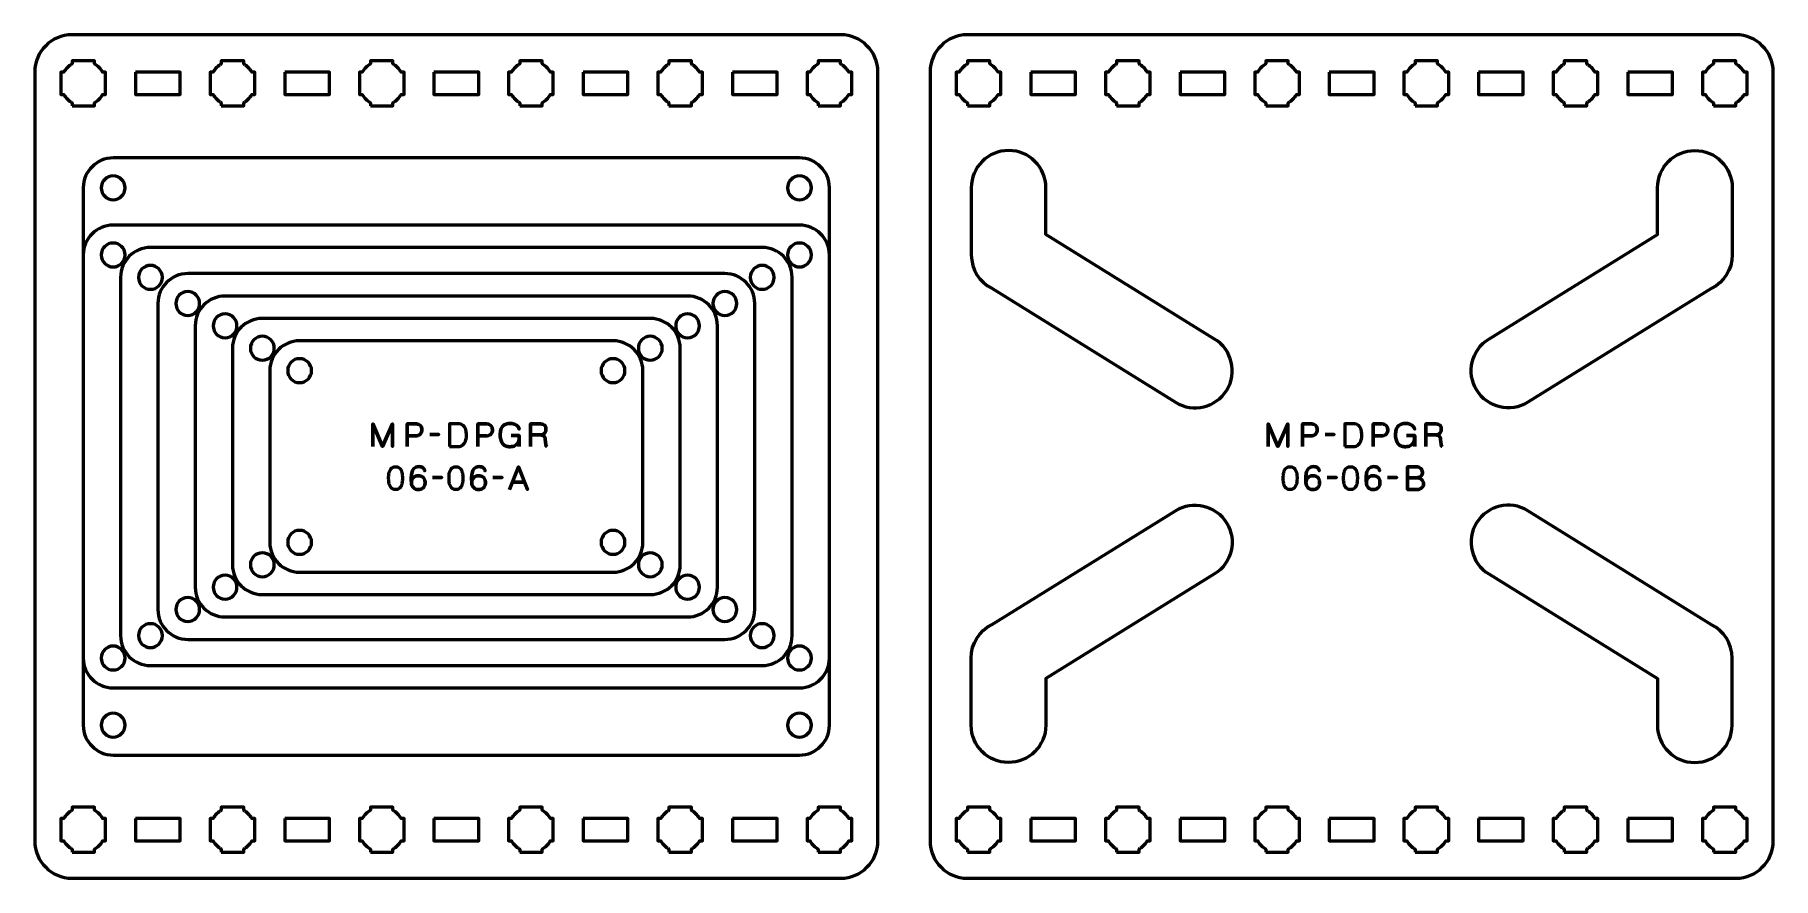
# Model space of a CAD drawing. Header units: centimetres. Extents: x -22.2 to 1.2, y -20.5 to -9.2.
import ezdxf

# ---------------------------------------------------------------- set-up
doc = ezdxf.new("R2010")
doc.units = ezdxf.units.CM
doc.header["$MEASUREMENT"] = 0
doc.layers.add('Layer 1', color=7, linetype='Continuous')

msp = doc.modelspace()

# ---------------------------------------------------------------- linework, layer by layer
at = {"layer": 'Layer 1', "lineweight": 53}
for points, knots in [([(-21.64992, -9.19998), (-21.64992, -9.19998), (-11.34994, -9.19998), (-11.34994, -9.19998), (-11.34994, -9.19998), (-11.07294, -9.19998), (-10.84998, -9.42308), (-10.84998, -9.70008), (-10.84998, -9.70008), (-10.84998, -9.70008), (-10.84998, -20.00006), (-10.84998, -20.00006), (-10.84998, -20.00006), (-10.84998, -20.27706), (-11.07294, -20.50002), (-11.34994, -20.50002), (-11.34994, -20.50002), (-11.34994, -20.50002), (-21.64992, -20.50002), (-21.64992, -20.50002), (-21.64992, -20.50002), (-21.92692, -20.50002), (-22.15002, -20.27706), (-22.15002, -20.00006), (-22.15002, -20.00006), (-22.15002, -20.00006), (-22.15002, -9.70008), (-22.15002, -9.70008), (-22.15002, -9.70008), (-22.15002, -9.42308), (-21.92692, -9.19998), (-21.64992, -9.19998)], [0, 0, 0, 0, 0.125, 0.125, 0.125, 0.125, 0.25, 0.25, 0.25, 0.25, 0.375, 0.375, 0.375, 0.375, 0.5, 0.5, 0.5, 0.5, 0.625, 0.625, 0.625, 0.625, 0.75, 0.75, 0.75, 0.75, 0.875, 0.875, 0.875, 0.875, 1, 1, 1, 1]), ([(-9.64992, -9.19998), (-9.64992, -9.19998), (0.65006, -9.19998), (0.65006, -9.19998), (0.65006, -9.19998), (0.92706, -9.19998), (1.15002, -9.42308), (1.15002, -9.70008), (1.15002, -9.70008), (1.15002, -9.70008), (1.15002, -20.00006), (1.15002, -20.00006), (1.15002, -20.00006), (1.15002, -20.27706), (0.92706, -20.50002), (0.65006, -20.50002), (0.65006, -20.50002), (0.65006, -20.50002), (-9.64992, -20.50002), (-9.64992, -20.50002), (-9.64992, -20.50002), (-9.92692, -20.50002), (-10.15002, -20.27706), (-10.15002, -20.00006), (-10.15002, -20.00006), (-10.15002, -20.00006), (-10.15002, -9.70008), (-10.15002, -9.70008), (-10.15002, -9.70008), (-10.15002, -9.42308), (-9.92692, -9.19998), (-9.64992, -9.19998)], [0, 0, 0, 0, 0.125, 0.125, 0.125, 0.125, 0.25, 0.25, 0.25, 0.25, 0.375, 0.375, 0.375, 0.375, 0.5, 0.5, 0.5, 0.5, 0.625, 0.625, 0.625, 0.625, 0.75, 0.75, 0.75, 0.75, 0.875, 0.875, 0.875, 0.875, 1, 1, 1, 1]), ([(-21.64997, -10.15008), (-21.64997, -10.15008), (-21.64997, -10.10989), (-21.64997, -10.10989), (-21.64997, -10.10989), (-21.69551, -10.08356), (-21.73347, -10.04561), (-21.75982, -10.00008), (-21.75982, -10.00008), (-21.75982, -10.00008), (-21.79997, -10.00008), (-21.79997, -10.00008), (-21.79997, -10.00008), (-21.79997, -10.00008), (-21.79997, -9.85261), (-21.79997, -9.85261), (-21.79997, -9.85261), (-21.79997, -9.85261), (-21.79999, -9.85001), (-21.79999, -9.85001), (-21.79999, -9.85001), (-21.79999, -9.85001), (-21.79997, -9.84742), (-21.79997, -9.84742), (-21.79997, -9.84742), (-21.79997, -9.84742), (-21.79997, -9.70008), (-21.79997, -9.70008), (-21.79997, -9.70008), (-21.79997, -9.70008), (-21.75987, -9.70008), (-21.75987, -9.70008), (-21.75987, -9.70008), (-21.73352, -9.65451), (-21.69554, -9.61651), (-21.64997, -9.59015), (-21.64997, -9.59015), (-21.64997, -9.59015), (-21.64997, -9.55008), (-21.64997, -9.55008), (-21.64997, -9.55008), (-21.64997, -9.55008), (-21.50541, -9.55008), (-21.50541, -9.55008), (-21.50541, -9.55008), (-21.50541, -9.55008), (-21.49999, -9.55001), (-21.49999, -9.55001), (-21.49999, -9.55001), (-21.49999, -9.55001), (-21.49457, -9.55008), (-21.49457, -9.55008), (-21.49457, -9.55008), (-21.49457, -9.55008), (-21.34997, -9.55008), (-21.34997, -9.55008), (-21.34997, -9.55008), (-21.34997, -9.55008), (-21.34997, -9.59015), (-21.34997, -9.59015), (-21.34997, -9.59015), (-21.3044, -9.6165), (-21.26643, -9.65451), (-21.24008, -9.70008), (-21.24008, -9.70008), (-21.24008, -9.70008), (-21.19997, -9.70008), (-21.19997, -9.70008), (-21.19997, -9.70008), (-21.19997, -9.70008), (-21.19997, -10.00008), (-21.19997, -10.00008), (-21.19997, -10.00008), (-21.19997, -10.00008), (-21.24014, -10.00008), (-21.24014, -10.00008), (-21.24014, -10.00008), (-21.26648, -10.04561), (-21.30444, -10.08356), (-21.34997, -10.10989), (-21.34997, -10.10989), (-21.34997, -10.10989), (-21.34997, -10.15008), (-21.34997, -10.15008), (-21.34997, -10.15008), (-21.34997, -10.15008), (-21.64997, -10.15008), (-21.64997, -10.15008)], [0, 0, 0, 0, 0.04545455, 0.04545455, 0.04545455, 0.04545455, 0.09090909, 0.09090909, 0.09090909, 0.09090909, 0.13636364, 0.13636364, 0.13636364, 0.13636364, 0.18181818, 0.18181818, 0.18181818, 0.18181818, 0.22727273, 0.22727273, 0.22727273, 0.22727273, 0.27272727, 0.27272727, 0.27272727, 0.27272727, 0.31818182, 0.31818182, 0.31818182, 0.31818182, 0.36363636, 0.36363636, 0.36363636, 0.36363636, 0.40909091, 0.40909091, 0.40909091, 0.40909091, 0.45454545, 0.45454545, 0.45454545, 0.45454545, 0.5, 0.5, 0.5, 0.5, 0.54545455, 0.54545455, 0.54545455, 0.54545455, 0.59090909, 0.59090909, 0.59090909, 0.59090909, 0.63636364, 0.63636364, 0.63636364, 0.63636364, 0.68181818, 0.68181818, 0.68181818, 0.68181818, 0.72727273, 0.72727273, 0.72727273, 0.72727273, 0.77272727, 0.77272727, 0.77272727, 0.77272727, 0.81818182, 0.81818182, 0.81818182, 0.81818182, 0.86363636, 0.86363636, 0.86363636, 0.86363636, 0.90909091, 0.90909091, 0.90909091, 0.90909091, 0.95454545, 0.95454545, 0.95454545, 0.95454545, 1, 1, 1, 1]), ([(-19.64997, -10.15008), (-19.64997, -10.15008), (-19.64997, -10.10989), (-19.64997, -10.10989), (-19.64997, -10.10989), (-19.69551, -10.08356), (-19.73347, -10.04561), (-19.75982, -10.00008), (-19.75982, -10.00008), (-19.75982, -10.00008), (-19.79997, -10.00008), (-19.79997, -10.00008), (-19.79997, -10.00008), (-19.79997, -10.00008), (-19.79997, -9.85261), (-19.79997, -9.85261), (-19.79997, -9.85261), (-19.79997, -9.85261), (-19.79999, -9.85001), (-19.79999, -9.85001), (-19.79999, -9.85001), (-19.79999, -9.85001), (-19.79997, -9.84742), (-19.79997, -9.84742), (-19.79997, -9.84742), (-19.79997, -9.84742), (-19.79997, -9.70008), (-19.79997, -9.70008), (-19.79997, -9.70008), (-19.79997, -9.70008), (-19.75987, -9.70008), (-19.75987, -9.70008), (-19.75987, -9.70008), (-19.73352, -9.65451), (-19.69554, -9.61651), (-19.64997, -9.59015), (-19.64997, -9.59015), (-19.64997, -9.59015), (-19.64997, -9.55008), (-19.64997, -9.55008), (-19.64997, -9.55008), (-19.64997, -9.55008), (-19.50541, -9.55008), (-19.50541, -9.55008), (-19.50541, -9.55008), (-19.50541, -9.55008), (-19.49999, -9.55001), (-19.49999, -9.55001), (-19.49999, -9.55001), (-19.49999, -9.55001), (-19.49457, -9.55008), (-19.49457, -9.55008), (-19.49457, -9.55008), (-19.49457, -9.55008), (-19.34997, -9.55008), (-19.34997, -9.55008), (-19.34997, -9.55008), (-19.34997, -9.55008), (-19.34997, -9.59015), (-19.34997, -9.59015), (-19.34997, -9.59015), (-19.3044, -9.6165), (-19.26643, -9.65451), (-19.24008, -9.70008), (-19.24008, -9.70008), (-19.24008, -9.70008), (-19.19997, -9.70008), (-19.19997, -9.70008), (-19.19997, -9.70008), (-19.19997, -9.70008), (-19.19997, -10.00008), (-19.19997, -10.00008), (-19.19997, -10.00008), (-19.19997, -10.00008), (-19.24014, -10.00008), (-19.24014, -10.00008), (-19.24014, -10.00008), (-19.26648, -10.04561), (-19.30444, -10.08356), (-19.34997, -10.10989), (-19.34997, -10.10989), (-19.34997, -10.10989), (-19.34997, -10.15008), (-19.34997, -10.15008), (-19.34997, -10.15008), (-19.34997, -10.15008), (-19.64997, -10.15008), (-19.64997, -10.15008)], [0, 0, 0, 0, 0.04545455, 0.04545455, 0.04545455, 0.04545455, 0.09090909, 0.09090909, 0.09090909, 0.09090909, 0.13636364, 0.13636364, 0.13636364, 0.13636364, 0.18181818, 0.18181818, 0.18181818, 0.18181818, 0.22727273, 0.22727273, 0.22727273, 0.22727273, 0.27272727, 0.27272727, 0.27272727, 0.27272727, 0.31818182, 0.31818182, 0.31818182, 0.31818182, 0.36363636, 0.36363636, 0.36363636, 0.36363636, 0.40909091, 0.40909091, 0.40909091, 0.40909091, 0.45454545, 0.45454545, 0.45454545, 0.45454545, 0.5, 0.5, 0.5, 0.5, 0.54545455, 0.54545455, 0.54545455, 0.54545455, 0.59090909, 0.59090909, 0.59090909, 0.59090909, 0.63636364, 0.63636364, 0.63636364, 0.63636364, 0.68181818, 0.68181818, 0.68181818, 0.68181818, 0.72727273, 0.72727273, 0.72727273, 0.72727273, 0.77272727, 0.77272727, 0.77272727, 0.77272727, 0.81818182, 0.81818182, 0.81818182, 0.81818182, 0.86363636, 0.86363636, 0.86363636, 0.86363636, 0.90909091, 0.90909091, 0.90909091, 0.90909091, 0.95454545, 0.95454545, 0.95454545, 0.95454545, 1, 1, 1, 1]), ([(-17.64997, -10.15008), (-17.64997, -10.15008), (-17.64997, -10.10989), (-17.64997, -10.10989), (-17.64997, -10.10989), (-17.69551, -10.08356), (-17.73347, -10.04561), (-17.75982, -10.00008), (-17.75982, -10.00008), (-17.75982, -10.00008), (-17.79997, -10.00008), (-17.79997, -10.00008), (-17.79997, -10.00008), (-17.79997, -10.00008), (-17.79997, -9.85261), (-17.79997, -9.85261), (-17.79997, -9.85261), (-17.79997, -9.85261), (-17.79999, -9.85001), (-17.79999, -9.85001), (-17.79999, -9.85001), (-17.79999, -9.85001), (-17.79997, -9.84742), (-17.79997, -9.84742), (-17.79997, -9.84742), (-17.79997, -9.84742), (-17.79997, -9.70008), (-17.79997, -9.70008), (-17.79997, -9.70008), (-17.79997, -9.70008), (-17.75987, -9.70008), (-17.75987, -9.70008), (-17.75987, -9.70008), (-17.73352, -9.65451), (-17.69554, -9.61651), (-17.64997, -9.59015), (-17.64997, -9.59015), (-17.64997, -9.59015), (-17.64997, -9.55008), (-17.64997, -9.55008), (-17.64997, -9.55008), (-17.64997, -9.55008), (-17.50541, -9.55008), (-17.50541, -9.55008), (-17.50541, -9.55008), (-17.50541, -9.55008), (-17.49999, -9.55001), (-17.49999, -9.55001), (-17.49999, -9.55001), (-17.49999, -9.55001), (-17.49457, -9.55008), (-17.49457, -9.55008), (-17.49457, -9.55008), (-17.49457, -9.55008), (-17.34997, -9.55008), (-17.34997, -9.55008), (-17.34997, -9.55008), (-17.34997, -9.55008), (-17.34997, -9.59015), (-17.34997, -9.59015), (-17.34997, -9.59015), (-17.3044, -9.6165), (-17.26643, -9.65451), (-17.24008, -9.70008), (-17.24008, -9.70008), (-17.24008, -9.70008), (-17.19997, -9.70008), (-17.19997, -9.70008), (-17.19997, -9.70008), (-17.19997, -9.70008), (-17.19997, -10.00008), (-17.19997, -10.00008), (-17.19997, -10.00008), (-17.19997, -10.00008), (-17.24014, -10.00008), (-17.24014, -10.00008), (-17.24014, -10.00008), (-17.26648, -10.04561), (-17.30444, -10.08356), (-17.34997, -10.10989), (-17.34997, -10.10989), (-17.34997, -10.10989), (-17.34997, -10.15008), (-17.34997, -10.15008), (-17.34997, -10.15008), (-17.34997, -10.15008), (-17.64997, -10.15008), (-17.64997, -10.15008)], [0, 0, 0, 0, 0.04545455, 0.04545455, 0.04545455, 0.04545455, 0.09090909, 0.09090909, 0.09090909, 0.09090909, 0.13636364, 0.13636364, 0.13636364, 0.13636364, 0.18181818, 0.18181818, 0.18181818, 0.18181818, 0.22727273, 0.22727273, 0.22727273, 0.22727273, 0.27272727, 0.27272727, 0.27272727, 0.27272727, 0.31818182, 0.31818182, 0.31818182, 0.31818182, 0.36363636, 0.36363636, 0.36363636, 0.36363636, 0.40909091, 0.40909091, 0.40909091, 0.40909091, 0.45454545, 0.45454545, 0.45454545, 0.45454545, 0.5, 0.5, 0.5, 0.5, 0.54545455, 0.54545455, 0.54545455, 0.54545455, 0.59090909, 0.59090909, 0.59090909, 0.59090909, 0.63636364, 0.63636364, 0.63636364, 0.63636364, 0.68181818, 0.68181818, 0.68181818, 0.68181818, 0.72727273, 0.72727273, 0.72727273, 0.72727273, 0.77272727, 0.77272727, 0.77272727, 0.77272727, 0.81818182, 0.81818182, 0.81818182, 0.81818182, 0.86363636, 0.86363636, 0.86363636, 0.86363636, 0.90909091, 0.90909091, 0.90909091, 0.90909091, 0.95454545, 0.95454545, 0.95454545, 0.95454545, 1, 1, 1, 1]), ([(-15.64997, -10.15008), (-15.64997, -10.15008), (-15.64997, -10.10989), (-15.64997, -10.10989), (-15.64997, -10.10989), (-15.69551, -10.08356), (-15.73347, -10.04561), (-15.75982, -10.00008), (-15.75982, -10.00008), (-15.75982, -10.00008), (-15.79997, -10.00008), (-15.79997, -10.00008), (-15.79997, -10.00008), (-15.79997, -10.00008), (-15.79997, -9.85261), (-15.79997, -9.85261), (-15.79997, -9.85261), (-15.79997, -9.85261), (-15.79999, -9.85001), (-15.79999, -9.85001), (-15.79999, -9.85001), (-15.79999, -9.85001), (-15.79997, -9.84742), (-15.79997, -9.84742), (-15.79997, -9.84742), (-15.79997, -9.84742), (-15.79997, -9.70008), (-15.79997, -9.70008), (-15.79997, -9.70008), (-15.79997, -9.70008), (-15.75987, -9.70008), (-15.75987, -9.70008), (-15.75987, -9.70008), (-15.73352, -9.65451), (-15.69554, -9.61651), (-15.64997, -9.59015), (-15.64997, -9.59015), (-15.64997, -9.59015), (-15.64997, -9.55008), (-15.64997, -9.55008), (-15.64997, -9.55008), (-15.64997, -9.55008), (-15.50541, -9.55008), (-15.50541, -9.55008), (-15.50541, -9.55008), (-15.50541, -9.55008), (-15.49999, -9.55001), (-15.49999, -9.55001), (-15.49999, -9.55001), (-15.49999, -9.55001), (-15.49457, -9.55008), (-15.49457, -9.55008), (-15.49457, -9.55008), (-15.49457, -9.55008), (-15.34997, -9.55008), (-15.34997, -9.55008), (-15.34997, -9.55008), (-15.34997, -9.55008), (-15.34997, -9.59015), (-15.34997, -9.59015), (-15.34997, -9.59015), (-15.3044, -9.6165), (-15.26643, -9.65451), (-15.24008, -9.70008), (-15.24008, -9.70008), (-15.24008, -9.70008), (-15.19997, -9.70008), (-15.19997, -9.70008), (-15.19997, -9.70008), (-15.19997, -9.70008), (-15.19997, -10.00008), (-15.19997, -10.00008), (-15.19997, -10.00008), (-15.19997, -10.00008), (-15.24014, -10.00008), (-15.24014, -10.00008), (-15.24014, -10.00008), (-15.26648, -10.04561), (-15.30444, -10.08356), (-15.34997, -10.10989), (-15.34997, -10.10989), (-15.34997, -10.10989), (-15.34997, -10.15008), (-15.34997, -10.15008), (-15.34997, -10.15008), (-15.34997, -10.15008), (-15.64997, -10.15008), (-15.64997, -10.15008)], [0, 0, 0, 0, 0.04545455, 0.04545455, 0.04545455, 0.04545455, 0.09090909, 0.09090909, 0.09090909, 0.09090909, 0.13636364, 0.13636364, 0.13636364, 0.13636364, 0.18181818, 0.18181818, 0.18181818, 0.18181818, 0.22727273, 0.22727273, 0.22727273, 0.22727273, 0.27272727, 0.27272727, 0.27272727, 0.27272727, 0.31818182, 0.31818182, 0.31818182, 0.31818182, 0.36363636, 0.36363636, 0.36363636, 0.36363636, 0.40909091, 0.40909091, 0.40909091, 0.40909091, 0.45454545, 0.45454545, 0.45454545, 0.45454545, 0.5, 0.5, 0.5, 0.5, 0.54545455, 0.54545455, 0.54545455, 0.54545455, 0.59090909, 0.59090909, 0.59090909, 0.59090909, 0.63636364, 0.63636364, 0.63636364, 0.63636364, 0.68181818, 0.68181818, 0.68181818, 0.68181818, 0.72727273, 0.72727273, 0.72727273, 0.72727273, 0.77272727, 0.77272727, 0.77272727, 0.77272727, 0.81818182, 0.81818182, 0.81818182, 0.81818182, 0.86363636, 0.86363636, 0.86363636, 0.86363636, 0.90909091, 0.90909091, 0.90909091, 0.90909091, 0.95454545, 0.95454545, 0.95454545, 0.95454545, 1, 1, 1, 1]), ([(-13.64997, -10.15008), (-13.64997, -10.15008), (-13.64997, -10.10989), (-13.64997, -10.10989), (-13.64997, -10.10989), (-13.69551, -10.08356), (-13.73347, -10.04561), (-13.75982, -10.00008), (-13.75982, -10.00008), (-13.75982, -10.00008), (-13.79997, -10.00008), (-13.79997, -10.00008), (-13.79997, -10.00008), (-13.79997, -10.00008), (-13.79997, -9.85261), (-13.79997, -9.85261), (-13.79997, -9.85261), (-13.79997, -9.85261), (-13.79999, -9.85001), (-13.79999, -9.85001), (-13.79999, -9.85001), (-13.79999, -9.85001), (-13.79997, -9.84742), (-13.79997, -9.84742), (-13.79997, -9.84742), (-13.79997, -9.84742), (-13.79997, -9.70008), (-13.79997, -9.70008), (-13.79997, -9.70008), (-13.79997, -9.70008), (-13.75987, -9.70008), (-13.75987, -9.70008), (-13.75987, -9.70008), (-13.73352, -9.65451), (-13.69554, -9.61651), (-13.64997, -9.59015), (-13.64997, -9.59015), (-13.64997, -9.59015), (-13.64997, -9.55008), (-13.64997, -9.55008), (-13.64997, -9.55008), (-13.64997, -9.55008), (-13.50541, -9.55008), (-13.50541, -9.55008), (-13.50541, -9.55008), (-13.50541, -9.55008), (-13.49999, -9.55001), (-13.49999, -9.55001), (-13.49999, -9.55001), (-13.49999, -9.55001), (-13.49457, -9.55008), (-13.49457, -9.55008), (-13.49457, -9.55008), (-13.49457, -9.55008), (-13.34997, -9.55008), (-13.34997, -9.55008), (-13.34997, -9.55008), (-13.34997, -9.55008), (-13.34997, -9.59015), (-13.34997, -9.59015), (-13.34997, -9.59015), (-13.3044, -9.6165), (-13.26643, -9.65451), (-13.24008, -9.70008), (-13.24008, -9.70008), (-13.24008, -9.70008), (-13.19997, -9.70008), (-13.19997, -9.70008), (-13.19997, -9.70008), (-13.19997, -9.70008), (-13.19997, -10.00008), (-13.19997, -10.00008), (-13.19997, -10.00008), (-13.19997, -10.00008), (-13.24014, -10.00008), (-13.24014, -10.00008), (-13.24014, -10.00008), (-13.26648, -10.04561), (-13.30444, -10.08356), (-13.34997, -10.10989), (-13.34997, -10.10989), (-13.34997, -10.10989), (-13.34997, -10.15008), (-13.34997, -10.15008), (-13.34997, -10.15008), (-13.34997, -10.15008), (-13.64997, -10.15008), (-13.64997, -10.15008)], [0, 0, 0, 0, 0.04545455, 0.04545455, 0.04545455, 0.04545455, 0.09090909, 0.09090909, 0.09090909, 0.09090909, 0.13636364, 0.13636364, 0.13636364, 0.13636364, 0.18181818, 0.18181818, 0.18181818, 0.18181818, 0.22727273, 0.22727273, 0.22727273, 0.22727273, 0.27272727, 0.27272727, 0.27272727, 0.27272727, 0.31818182, 0.31818182, 0.31818182, 0.31818182, 0.36363636, 0.36363636, 0.36363636, 0.36363636, 0.40909091, 0.40909091, 0.40909091, 0.40909091, 0.45454545, 0.45454545, 0.45454545, 0.45454545, 0.5, 0.5, 0.5, 0.5, 0.54545455, 0.54545455, 0.54545455, 0.54545455, 0.59090909, 0.59090909, 0.59090909, 0.59090909, 0.63636364, 0.63636364, 0.63636364, 0.63636364, 0.68181818, 0.68181818, 0.68181818, 0.68181818, 0.72727273, 0.72727273, 0.72727273, 0.72727273, 0.77272727, 0.77272727, 0.77272727, 0.77272727, 0.81818182, 0.81818182, 0.81818182, 0.81818182, 0.86363636, 0.86363636, 0.86363636, 0.86363636, 0.90909091, 0.90909091, 0.90909091, 0.90909091, 0.95454545, 0.95454545, 0.95454545, 0.95454545, 1, 1, 1, 1]), ([(-11.64997, -10.15008), (-11.64997, -10.15008), (-11.64997, -10.10989), (-11.64997, -10.10989), (-11.64997, -10.10989), (-11.69551, -10.08356), (-11.73347, -10.04561), (-11.75982, -10.00008), (-11.75982, -10.00008), (-11.75982, -10.00008), (-11.79997, -10.00008), (-11.79997, -10.00008), (-11.79997, -10.00008), (-11.79997, -10.00008), (-11.79997, -9.85261), (-11.79997, -9.85261), (-11.79997, -9.85261), (-11.79997, -9.85261), (-11.79999, -9.85001), (-11.79999, -9.85001), (-11.79999, -9.85001), (-11.79999, -9.85001), (-11.79997, -9.84742), (-11.79997, -9.84742), (-11.79997, -9.84742), (-11.79997, -9.84742), (-11.79997, -9.70008), (-11.79997, -9.70008), (-11.79997, -9.70008), (-11.79997, -9.70008), (-11.75987, -9.70008), (-11.75987, -9.70008), (-11.75987, -9.70008), (-11.73352, -9.65451), (-11.69554, -9.61651), (-11.64997, -9.59015), (-11.64997, -9.59015), (-11.64997, -9.59015), (-11.64997, -9.55008), (-11.64997, -9.55008), (-11.64997, -9.55008), (-11.64997, -9.55008), (-11.50541, -9.55008), (-11.50541, -9.55008), (-11.50541, -9.55008), (-11.50541, -9.55008), (-11.49999, -9.55001), (-11.49999, -9.55001), (-11.49999, -9.55001), (-11.49999, -9.55001), (-11.49457, -9.55008), (-11.49457, -9.55008), (-11.49457, -9.55008), (-11.49457, -9.55008), (-11.34997, -9.55008), (-11.34997, -9.55008), (-11.34997, -9.55008), (-11.34997, -9.55008), (-11.34997, -9.59015), (-11.34997, -9.59015), (-11.34997, -9.59015), (-11.3044, -9.6165), (-11.26643, -9.65451), (-11.24008, -9.70008), (-11.24008, -9.70008), (-11.24008, -9.70008), (-11.19997, -9.70008), (-11.19997, -9.70008), (-11.19997, -9.70008), (-11.19997, -9.70008), (-11.19997, -10.00008), (-11.19997, -10.00008), (-11.19997, -10.00008), (-11.19997, -10.00008), (-11.24014, -10.00008), (-11.24014, -10.00008), (-11.24014, -10.00008), (-11.26648, -10.04561), (-11.30444, -10.08356), (-11.34997, -10.10989), (-11.34997, -10.10989), (-11.34997, -10.10989), (-11.34997, -10.15008), (-11.34997, -10.15008), (-11.34997, -10.15008), (-11.34997, -10.15008), (-11.64997, -10.15008), (-11.64997, -10.15008)], [0, 0, 0, 0, 0.04545455, 0.04545455, 0.04545455, 0.04545455, 0.09090909, 0.09090909, 0.09090909, 0.09090909, 0.13636364, 0.13636364, 0.13636364, 0.13636364, 0.18181818, 0.18181818, 0.18181818, 0.18181818, 0.22727273, 0.22727273, 0.22727273, 0.22727273, 0.27272727, 0.27272727, 0.27272727, 0.27272727, 0.31818182, 0.31818182, 0.31818182, 0.31818182, 0.36363636, 0.36363636, 0.36363636, 0.36363636, 0.40909091, 0.40909091, 0.40909091, 0.40909091, 0.45454545, 0.45454545, 0.45454545, 0.45454545, 0.5, 0.5, 0.5, 0.5, 0.54545455, 0.54545455, 0.54545455, 0.54545455, 0.59090909, 0.59090909, 0.59090909, 0.59090909, 0.63636364, 0.63636364, 0.63636364, 0.63636364, 0.68181818, 0.68181818, 0.68181818, 0.68181818, 0.72727273, 0.72727273, 0.72727273, 0.72727273, 0.77272727, 0.77272727, 0.77272727, 0.77272727, 0.81818182, 0.81818182, 0.81818182, 0.81818182, 0.86363636, 0.86363636, 0.86363636, 0.86363636, 0.90909091, 0.90909091, 0.90909091, 0.90909091, 0.95454545, 0.95454545, 0.95454545, 0.95454545, 1, 1, 1, 1]), ([(-9.64997, -10.15008), (-9.64997, -10.15008), (-9.64997, -10.10989), (-9.64997, -10.10989), (-9.64997, -10.10989), (-9.69551, -10.08356), (-9.73347, -10.04561), (-9.75982, -10.00008), (-9.75982, -10.00008), (-9.75982, -10.00008), (-9.79997, -10.00008), (-9.79997, -10.00008), (-9.79997, -10.00008), (-9.79997, -10.00008), (-9.79997, -9.85261), (-9.79997, -9.85261), (-9.79997, -9.85261), (-9.79997, -9.85261), (-9.79999, -9.85001), (-9.79999, -9.85001), (-9.79999, -9.85001), (-9.79999, -9.85001), (-9.79997, -9.84742), (-9.79997, -9.84742), (-9.79997, -9.84742), (-9.79997, -9.84742), (-9.79997, -9.70008), (-9.79997, -9.70008), (-9.79997, -9.70008), (-9.79997, -9.70008), (-9.75987, -9.70008), (-9.75987, -9.70008), (-9.75987, -9.70008), (-9.73352, -9.65451), (-9.69554, -9.61651), (-9.64997, -9.59015), (-9.64997, -9.59015), (-9.64997, -9.59015), (-9.64997, -9.55008), (-9.64997, -9.55008), (-9.64997, -9.55008), (-9.64997, -9.55008), (-9.50541, -9.55008), (-9.50541, -9.55008), (-9.50541, -9.55008), (-9.50541, -9.55008), (-9.49999, -9.55001), (-9.49999, -9.55001), (-9.49999, -9.55001), (-9.49999, -9.55001), (-9.49457, -9.55008), (-9.49457, -9.55008), (-9.49457, -9.55008), (-9.49457, -9.55008), (-9.34997, -9.55008), (-9.34997, -9.55008), (-9.34997, -9.55008), (-9.34997, -9.55008), (-9.34997, -9.59015), (-9.34997, -9.59015), (-9.34997, -9.59015), (-9.3044, -9.6165), (-9.26643, -9.65451), (-9.24008, -9.70008), (-9.24008, -9.70008), (-9.24008, -9.70008), (-9.19997, -9.70008), (-9.19997, -9.70008), (-9.19997, -9.70008), (-9.19997, -9.70008), (-9.19997, -10.00008), (-9.19997, -10.00008), (-9.19997, -10.00008), (-9.19997, -10.00008), (-9.24014, -10.00008), (-9.24014, -10.00008), (-9.24014, -10.00008), (-9.26648, -10.04561), (-9.30444, -10.08356), (-9.34997, -10.10989), (-9.34997, -10.10989), (-9.34997, -10.10989), (-9.34997, -10.15008), (-9.34997, -10.15008), (-9.34997, -10.15008), (-9.34997, -10.15008), (-9.64997, -10.15008), (-9.64997, -10.15008)], [0, 0, 0, 0, 0.04545455, 0.04545455, 0.04545455, 0.04545455, 0.09090909, 0.09090909, 0.09090909, 0.09090909, 0.13636364, 0.13636364, 0.13636364, 0.13636364, 0.18181818, 0.18181818, 0.18181818, 0.18181818, 0.22727273, 0.22727273, 0.22727273, 0.22727273, 0.27272727, 0.27272727, 0.27272727, 0.27272727, 0.31818182, 0.31818182, 0.31818182, 0.31818182, 0.36363636, 0.36363636, 0.36363636, 0.36363636, 0.40909091, 0.40909091, 0.40909091, 0.40909091, 0.45454545, 0.45454545, 0.45454545, 0.45454545, 0.5, 0.5, 0.5, 0.5, 0.54545455, 0.54545455, 0.54545455, 0.54545455, 0.59090909, 0.59090909, 0.59090909, 0.59090909, 0.63636364, 0.63636364, 0.63636364, 0.63636364, 0.68181818, 0.68181818, 0.68181818, 0.68181818, 0.72727273, 0.72727273, 0.72727273, 0.72727273, 0.77272727, 0.77272727, 0.77272727, 0.77272727, 0.81818182, 0.81818182, 0.81818182, 0.81818182, 0.86363636, 0.86363636, 0.86363636, 0.86363636, 0.90909091, 0.90909091, 0.90909091, 0.90909091, 0.95454545, 0.95454545, 0.95454545, 0.95454545, 1, 1, 1, 1]), ([(-7.64997, -10.15008), (-7.64997, -10.15008), (-7.64997, -10.10989), (-7.64997, -10.10989), (-7.64997, -10.10989), (-7.69551, -10.08356), (-7.73347, -10.04561), (-7.75982, -10.00008), (-7.75982, -10.00008), (-7.75982, -10.00008), (-7.79997, -10.00008), (-7.79997, -10.00008), (-7.79997, -10.00008), (-7.79997, -10.00008), (-7.79997, -9.85261), (-7.79997, -9.85261), (-7.79997, -9.85261), (-7.79997, -9.85261), (-7.79999, -9.85001), (-7.79999, -9.85001), (-7.79999, -9.85001), (-7.79999, -9.85001), (-7.79997, -9.84742), (-7.79997, -9.84742), (-7.79997, -9.84742), (-7.79997, -9.84742), (-7.79997, -9.70008), (-7.79997, -9.70008), (-7.79997, -9.70008), (-7.79997, -9.70008), (-7.75987, -9.70008), (-7.75987, -9.70008), (-7.75987, -9.70008), (-7.73352, -9.65451), (-7.69554, -9.61651), (-7.64997, -9.59015), (-7.64997, -9.59015), (-7.64997, -9.59015), (-7.64997, -9.55008), (-7.64997, -9.55008), (-7.64997, -9.55008), (-7.64997, -9.55008), (-7.50541, -9.55008), (-7.50541, -9.55008), (-7.50541, -9.55008), (-7.50541, -9.55008), (-7.49999, -9.55001), (-7.49999, -9.55001), (-7.49999, -9.55001), (-7.49999, -9.55001), (-7.49457, -9.55008), (-7.49457, -9.55008), (-7.49457, -9.55008), (-7.49457, -9.55008), (-7.34997, -9.55008), (-7.34997, -9.55008), (-7.34997, -9.55008), (-7.34997, -9.55008), (-7.34997, -9.59015), (-7.34997, -9.59015), (-7.34997, -9.59015), (-7.3044, -9.6165), (-7.26643, -9.65451), (-7.24008, -9.70008), (-7.24008, -9.70008), (-7.24008, -9.70008), (-7.19997, -9.70008), (-7.19997, -9.70008), (-7.19997, -9.70008), (-7.19997, -9.70008), (-7.19997, -10.00008), (-7.19997, -10.00008), (-7.19997, -10.00008), (-7.19997, -10.00008), (-7.24014, -10.00008), (-7.24014, -10.00008), (-7.24014, -10.00008), (-7.26648, -10.04561), (-7.30444, -10.08356), (-7.34997, -10.10989), (-7.34997, -10.10989), (-7.34997, -10.10989), (-7.34997, -10.15008), (-7.34997, -10.15008), (-7.34997, -10.15008), (-7.34997, -10.15008), (-7.64997, -10.15008), (-7.64997, -10.15008)], [0, 0, 0, 0, 0.04545455, 0.04545455, 0.04545455, 0.04545455, 0.09090909, 0.09090909, 0.09090909, 0.09090909, 0.13636364, 0.13636364, 0.13636364, 0.13636364, 0.18181818, 0.18181818, 0.18181818, 0.18181818, 0.22727273, 0.22727273, 0.22727273, 0.22727273, 0.27272727, 0.27272727, 0.27272727, 0.27272727, 0.31818182, 0.31818182, 0.31818182, 0.31818182, 0.36363636, 0.36363636, 0.36363636, 0.36363636, 0.40909091, 0.40909091, 0.40909091, 0.40909091, 0.45454545, 0.45454545, 0.45454545, 0.45454545, 0.5, 0.5, 0.5, 0.5, 0.54545455, 0.54545455, 0.54545455, 0.54545455, 0.59090909, 0.59090909, 0.59090909, 0.59090909, 0.63636364, 0.63636364, 0.63636364, 0.63636364, 0.68181818, 0.68181818, 0.68181818, 0.68181818, 0.72727273, 0.72727273, 0.72727273, 0.72727273, 0.77272727, 0.77272727, 0.77272727, 0.77272727, 0.81818182, 0.81818182, 0.81818182, 0.81818182, 0.86363636, 0.86363636, 0.86363636, 0.86363636, 0.90909091, 0.90909091, 0.90909091, 0.90909091, 0.95454545, 0.95454545, 0.95454545, 0.95454545, 1, 1, 1, 1]), ([(-5.64997, -10.15008), (-5.64997, -10.15008), (-5.64997, -10.10989), (-5.64997, -10.10989), (-5.64997, -10.10989), (-5.69551, -10.08356), (-5.73347, -10.04561), (-5.75982, -10.00008), (-5.75982, -10.00008), (-5.75982, -10.00008), (-5.79997, -10.00008), (-5.79997, -10.00008), (-5.79997, -10.00008), (-5.79997, -10.00008), (-5.79997, -9.85261), (-5.79997, -9.85261), (-5.79997, -9.85261), (-5.79997, -9.85261), (-5.79999, -9.85001), (-5.79999, -9.85001), (-5.79999, -9.85001), (-5.79999, -9.85001), (-5.79997, -9.84742), (-5.79997, -9.84742), (-5.79997, -9.84742), (-5.79997, -9.84742), (-5.79997, -9.70008), (-5.79997, -9.70008), (-5.79997, -9.70008), (-5.79997, -9.70008), (-5.75987, -9.70008), (-5.75987, -9.70008), (-5.75987, -9.70008), (-5.73352, -9.65451), (-5.69554, -9.61651), (-5.64997, -9.59015), (-5.64997, -9.59015), (-5.64997, -9.59015), (-5.64997, -9.55008), (-5.64997, -9.55008), (-5.64997, -9.55008), (-5.64997, -9.55008), (-5.50541, -9.55008), (-5.50541, -9.55008), (-5.50541, -9.55008), (-5.50541, -9.55008), (-5.49999, -9.55001), (-5.49999, -9.55001), (-5.49999, -9.55001), (-5.49999, -9.55001), (-5.49457, -9.55008), (-5.49457, -9.55008), (-5.49457, -9.55008), (-5.49457, -9.55008), (-5.34997, -9.55008), (-5.34997, -9.55008), (-5.34997, -9.55008), (-5.34997, -9.55008), (-5.34997, -9.59015), (-5.34997, -9.59015), (-5.34997, -9.59015), (-5.3044, -9.6165), (-5.26643, -9.65451), (-5.24008, -9.70008), (-5.24008, -9.70008), (-5.24008, -9.70008), (-5.19997, -9.70008), (-5.19997, -9.70008), (-5.19997, -9.70008), (-5.19997, -9.70008), (-5.19997, -10.00008), (-5.19997, -10.00008), (-5.19997, -10.00008), (-5.19997, -10.00008), (-5.24014, -10.00008), (-5.24014, -10.00008), (-5.24014, -10.00008), (-5.26648, -10.04561), (-5.30444, -10.08356), (-5.34997, -10.10989), (-5.34997, -10.10989), (-5.34997, -10.10989), (-5.34997, -10.15008), (-5.34997, -10.15008), (-5.34997, -10.15008), (-5.34997, -10.15008), (-5.64997, -10.15008), (-5.64997, -10.15008)], [0, 0, 0, 0, 0.04545455, 0.04545455, 0.04545455, 0.04545455, 0.09090909, 0.09090909, 0.09090909, 0.09090909, 0.13636364, 0.13636364, 0.13636364, 0.13636364, 0.18181818, 0.18181818, 0.18181818, 0.18181818, 0.22727273, 0.22727273, 0.22727273, 0.22727273, 0.27272727, 0.27272727, 0.27272727, 0.27272727, 0.31818182, 0.31818182, 0.31818182, 0.31818182, 0.36363636, 0.36363636, 0.36363636, 0.36363636, 0.40909091, 0.40909091, 0.40909091, 0.40909091, 0.45454545, 0.45454545, 0.45454545, 0.45454545, 0.5, 0.5, 0.5, 0.5, 0.54545455, 0.54545455, 0.54545455, 0.54545455, 0.59090909, 0.59090909, 0.59090909, 0.59090909, 0.63636364, 0.63636364, 0.63636364, 0.63636364, 0.68181818, 0.68181818, 0.68181818, 0.68181818, 0.72727273, 0.72727273, 0.72727273, 0.72727273, 0.77272727, 0.77272727, 0.77272727, 0.77272727, 0.81818182, 0.81818182, 0.81818182, 0.81818182, 0.86363636, 0.86363636, 0.86363636, 0.86363636, 0.90909091, 0.90909091, 0.90909091, 0.90909091, 0.95454545, 0.95454545, 0.95454545, 0.95454545, 1, 1, 1, 1]), ([(-3.64997, -10.15008), (-3.64997, -10.15008), (-3.64997, -10.10989), (-3.64997, -10.10989), (-3.64997, -10.10989), (-3.69551, -10.08356), (-3.73347, -10.04561), (-3.75982, -10.00008), (-3.75982, -10.00008), (-3.75982, -10.00008), (-3.79997, -10.00008), (-3.79997, -10.00008), (-3.79997, -10.00008), (-3.79997, -10.00008), (-3.79997, -9.85261), (-3.79997, -9.85261), (-3.79997, -9.85261), (-3.79997, -9.85261), (-3.79999, -9.85001), (-3.79999, -9.85001), (-3.79999, -9.85001), (-3.79999, -9.85001), (-3.79997, -9.84742), (-3.79997, -9.84742), (-3.79997, -9.84742), (-3.79997, -9.84742), (-3.79997, -9.70008), (-3.79997, -9.70008), (-3.79997, -9.70008), (-3.79997, -9.70008), (-3.75987, -9.70008), (-3.75987, -9.70008), (-3.75987, -9.70008), (-3.73352, -9.65451), (-3.69554, -9.61651), (-3.64997, -9.59015), (-3.64997, -9.59015), (-3.64997, -9.59015), (-3.64997, -9.55008), (-3.64997, -9.55008), (-3.64997, -9.55008), (-3.64997, -9.55008), (-3.50541, -9.55008), (-3.50541, -9.55008), (-3.50541, -9.55008), (-3.50541, -9.55008), (-3.49999, -9.55001), (-3.49999, -9.55001), (-3.49999, -9.55001), (-3.49999, -9.55001), (-3.49457, -9.55008), (-3.49457, -9.55008), (-3.49457, -9.55008), (-3.49457, -9.55008), (-3.34997, -9.55008), (-3.34997, -9.55008), (-3.34997, -9.55008), (-3.34997, -9.55008), (-3.34997, -9.59015), (-3.34997, -9.59015), (-3.34997, -9.59015), (-3.3044, -9.6165), (-3.26643, -9.65451), (-3.24008, -9.70008), (-3.24008, -9.70008), (-3.24008, -9.70008), (-3.19997, -9.70008), (-3.19997, -9.70008), (-3.19997, -9.70008), (-3.19997, -9.70008), (-3.19997, -10.00008), (-3.19997, -10.00008), (-3.19997, -10.00008), (-3.19997, -10.00008), (-3.24014, -10.00008), (-3.24014, -10.00008), (-3.24014, -10.00008), (-3.26648, -10.04561), (-3.30444, -10.08356), (-3.34997, -10.10989), (-3.34997, -10.10989), (-3.34997, -10.10989), (-3.34997, -10.15008), (-3.34997, -10.15008), (-3.34997, -10.15008), (-3.34997, -10.15008), (-3.64997, -10.15008), (-3.64997, -10.15008)], [0, 0, 0, 0, 0.04545455, 0.04545455, 0.04545455, 0.04545455, 0.09090909, 0.09090909, 0.09090909, 0.09090909, 0.13636364, 0.13636364, 0.13636364, 0.13636364, 0.18181818, 0.18181818, 0.18181818, 0.18181818, 0.22727273, 0.22727273, 0.22727273, 0.22727273, 0.27272727, 0.27272727, 0.27272727, 0.27272727, 0.31818182, 0.31818182, 0.31818182, 0.31818182, 0.36363636, 0.36363636, 0.36363636, 0.36363636, 0.40909091, 0.40909091, 0.40909091, 0.40909091, 0.45454545, 0.45454545, 0.45454545, 0.45454545, 0.5, 0.5, 0.5, 0.5, 0.54545455, 0.54545455, 0.54545455, 0.54545455, 0.59090909, 0.59090909, 0.59090909, 0.59090909, 0.63636364, 0.63636364, 0.63636364, 0.63636364, 0.68181818, 0.68181818, 0.68181818, 0.68181818, 0.72727273, 0.72727273, 0.72727273, 0.72727273, 0.77272727, 0.77272727, 0.77272727, 0.77272727, 0.81818182, 0.81818182, 0.81818182, 0.81818182, 0.86363636, 0.86363636, 0.86363636, 0.86363636, 0.90909091, 0.90909091, 0.90909091, 0.90909091, 0.95454545, 0.95454545, 0.95454545, 0.95454545, 1, 1, 1, 1]), ([(-1.64997, -10.15008), (-1.64997, -10.15008), (-1.64997, -10.10989), (-1.64997, -10.10989), (-1.64997, -10.10989), (-1.69551, -10.08356), (-1.73347, -10.04561), (-1.75982, -10.00008), (-1.75982, -10.00008), (-1.75982, -10.00008), (-1.79997, -10.00008), (-1.79997, -10.00008), (-1.79997, -10.00008), (-1.79997, -10.00008), (-1.79997, -9.85261), (-1.79997, -9.85261), (-1.79997, -9.85261), (-1.79997, -9.85261), (-1.79999, -9.85001), (-1.79999, -9.85001), (-1.79999, -9.85001), (-1.79999, -9.85001), (-1.79997, -9.84742), (-1.79997, -9.84742), (-1.79997, -9.84742), (-1.79997, -9.84742), (-1.79997, -9.70008), (-1.79997, -9.70008), (-1.79997, -9.70008), (-1.79997, -9.70008), (-1.75987, -9.70008), (-1.75987, -9.70008), (-1.75987, -9.70008), (-1.73352, -9.65451), (-1.69554, -9.61651), (-1.64997, -9.59015), (-1.64997, -9.59015), (-1.64997, -9.59015), (-1.64997, -9.55008), (-1.64997, -9.55008), (-1.64997, -9.55008), (-1.64997, -9.55008), (-1.50541, -9.55008), (-1.50541, -9.55008), (-1.50541, -9.55008), (-1.50541, -9.55008), (-1.49999, -9.55001), (-1.49999, -9.55001), (-1.49999, -9.55001), (-1.49999, -9.55001), (-1.49457, -9.55008), (-1.49457, -9.55008), (-1.49457, -9.55008), (-1.49457, -9.55008), (-1.34997, -9.55008), (-1.34997, -9.55008), (-1.34997, -9.55008), (-1.34997, -9.55008), (-1.34997, -9.59015), (-1.34997, -9.59015), (-1.34997, -9.59015), (-1.3044, -9.6165), (-1.26643, -9.65451), (-1.24008, -9.70008), (-1.24008, -9.70008), (-1.24008, -9.70008), (-1.19997, -9.70008), (-1.19997, -9.70008), (-1.19997, -9.70008), (-1.19997, -9.70008), (-1.19997, -10.00008), (-1.19997, -10.00008), (-1.19997, -10.00008), (-1.19997, -10.00008), (-1.24014, -10.00008), (-1.24014, -10.00008), (-1.24014, -10.00008), (-1.26648, -10.04561), (-1.30444, -10.08356), (-1.34997, -10.10989), (-1.34997, -10.10989), (-1.34997, -10.10989), (-1.34997, -10.15008), (-1.34997, -10.15008), (-1.34997, -10.15008), (-1.34997, -10.15008), (-1.64997, -10.15008), (-1.64997, -10.15008)], [0, 0, 0, 0, 0.04545455, 0.04545455, 0.04545455, 0.04545455, 0.09090909, 0.09090909, 0.09090909, 0.09090909, 0.13636364, 0.13636364, 0.13636364, 0.13636364, 0.18181818, 0.18181818, 0.18181818, 0.18181818, 0.22727273, 0.22727273, 0.22727273, 0.22727273, 0.27272727, 0.27272727, 0.27272727, 0.27272727, 0.31818182, 0.31818182, 0.31818182, 0.31818182, 0.36363636, 0.36363636, 0.36363636, 0.36363636, 0.40909091, 0.40909091, 0.40909091, 0.40909091, 0.45454545, 0.45454545, 0.45454545, 0.45454545, 0.5, 0.5, 0.5, 0.5, 0.54545455, 0.54545455, 0.54545455, 0.54545455, 0.59090909, 0.59090909, 0.59090909, 0.59090909, 0.63636364, 0.63636364, 0.63636364, 0.63636364, 0.68181818, 0.68181818, 0.68181818, 0.68181818, 0.72727273, 0.72727273, 0.72727273, 0.72727273, 0.77272727, 0.77272727, 0.77272727, 0.77272727, 0.81818182, 0.81818182, 0.81818182, 0.81818182, 0.86363636, 0.86363636, 0.86363636, 0.86363636, 0.90909091, 0.90909091, 0.90909091, 0.90909091, 0.95454545, 0.95454545, 0.95454545, 0.95454545, 1, 1, 1, 1]), ([(0.35003, -10.15008), (0.35003, -10.15008), (0.35003, -10.10989), (0.35003, -10.10989), (0.35003, -10.10989), (0.30449, -10.08356), (0.26653, -10.04561), (0.24018, -10.00008), (0.24018, -10.00008), (0.24018, -10.00008), (0.20003, -10.00008), (0.20003, -10.00008), (0.20003, -10.00008), (0.20003, -10.00008), (0.20003, -9.85261), (0.20003, -9.85261), (0.20003, -9.85261), (0.20003, -9.85261), (0.20001, -9.85001), (0.20001, -9.85001), (0.20001, -9.85001), (0.20001, -9.85001), (0.20003, -9.84742), (0.20003, -9.84742), (0.20003, -9.84742), (0.20003, -9.84742), (0.20003, -9.70008), (0.20003, -9.70008), (0.20003, -9.70008), (0.20003, -9.70008), (0.24013, -9.70008), (0.24013, -9.70008), (0.24013, -9.70008), (0.26648, -9.65451), (0.30446, -9.61651), (0.35003, -9.59015), (0.35003, -9.59015), (0.35003, -9.59015), (0.35003, -9.55008), (0.35003, -9.55008), (0.35003, -9.55008), (0.35003, -9.55008), (0.49459, -9.55008), (0.49459, -9.55008), (0.49459, -9.55008), (0.49459, -9.55008), (0.50001, -9.55001), (0.50001, -9.55001), (0.50001, -9.55001), (0.50001, -9.55001), (0.50543, -9.55008), (0.50543, -9.55008), (0.50543, -9.55008), (0.50543, -9.55008), (0.65003, -9.55008), (0.65003, -9.55008), (0.65003, -9.55008), (0.65003, -9.55008), (0.65003, -9.59015), (0.65003, -9.59015), (0.65003, -9.59015), (0.6956, -9.6165), (0.73357, -9.65451), (0.75992, -9.70008), (0.75992, -9.70008), (0.75992, -9.70008), (0.80003, -9.70008), (0.80003, -9.70008), (0.80003, -9.70008), (0.80003, -9.70008), (0.80003, -10.00008), (0.80003, -10.00008), (0.80003, -10.00008), (0.80003, -10.00008), (0.75986, -10.00008), (0.75986, -10.00008), (0.75986, -10.00008), (0.73352, -10.04561), (0.69556, -10.08356), (0.65003, -10.10989), (0.65003, -10.10989), (0.65003, -10.10989), (0.65003, -10.15008), (0.65003, -10.15008), (0.65003, -10.15008), (0.65003, -10.15008), (0.35003, -10.15008), (0.35003, -10.15008)], [0, 0, 0, 0, 0.04545455, 0.04545455, 0.04545455, 0.04545455, 0.09090909, 0.09090909, 0.09090909, 0.09090909, 0.13636364, 0.13636364, 0.13636364, 0.13636364, 0.18181818, 0.18181818, 0.18181818, 0.18181818, 0.22727273, 0.22727273, 0.22727273, 0.22727273, 0.27272727, 0.27272727, 0.27272727, 0.27272727, 0.31818182, 0.31818182, 0.31818182, 0.31818182, 0.36363636, 0.36363636, 0.36363636, 0.36363636, 0.40909091, 0.40909091, 0.40909091, 0.40909091, 0.45454545, 0.45454545, 0.45454545, 0.45454545, 0.5, 0.5, 0.5, 0.5, 0.54545455, 0.54545455, 0.54545455, 0.54545455, 0.59090909, 0.59090909, 0.59090909, 0.59090909, 0.63636364, 0.63636364, 0.63636364, 0.63636364, 0.68181818, 0.68181818, 0.68181818, 0.68181818, 0.72727273, 0.72727273, 0.72727273, 0.72727273, 0.77272727, 0.77272727, 0.77272727, 0.77272727, 0.81818182, 0.81818182, 0.81818182, 0.81818182, 0.86363636, 0.86363636, 0.86363636, 0.86363636, 0.90909091, 0.90909091, 0.90909091, 0.90909091, 0.95454545, 0.95454545, 0.95454545, 0.95454545, 1, 1, 1, 1]), ([(-20.79997, -9.70008), (-20.79997, -9.70008), (-20.19997, -9.70008), (-20.19997, -9.70008), (-20.19997, -9.70008), (-20.19997, -9.70008), (-20.19997, -10.00008), (-20.19997, -10.00008), (-20.19997, -10.00008), (-20.19997, -10.00008), (-20.79997, -10.00008), (-20.79997, -10.00008), (-20.79997, -10.00008), (-20.79997, -10.00008), (-20.79997, -9.70008), (-20.79997, -9.70008)], [0, 0, 0, 0, 0.25, 0.25, 0.25, 0.25, 0.5, 0.5, 0.5, 0.5, 0.75, 0.75, 0.75, 0.75, 1, 1, 1, 1]), ([(-18.80001, -9.70008), (-18.80001, -9.70008), (-18.2, -9.70008), (-18.2, -9.70008), (-18.2, -9.70008), (-18.2, -9.70008), (-18.2, -10.00008), (-18.2, -10.00008), (-18.2, -10.00008), (-18.2, -10.00008), (-18.80001, -10.00008), (-18.80001, -10.00008), (-18.80001, -10.00008), (-18.80001, -10.00008), (-18.80001, -9.70008), (-18.80001, -9.70008)], [0, 0, 0, 0, 0.25, 0.25, 0.25, 0.25, 0.5, 0.5, 0.5, 0.5, 0.75, 0.75, 0.75, 0.75, 1, 1, 1, 1]), ([(-16.79993, -9.70008), (-16.79993, -9.70008), (-16.19993, -9.70008), (-16.19993, -9.70008), (-16.19993, -9.70008), (-16.19993, -9.70008), (-16.19993, -10.00008), (-16.19993, -10.00008), (-16.19993, -10.00008), (-16.19993, -10.00008), (-16.79993, -10.00008), (-16.79993, -10.00008), (-16.79993, -10.00008), (-16.79993, -10.00008), (-16.79993, -9.70008), (-16.79993, -9.70008)], [0, 0, 0, 0, 0.25, 0.25, 0.25, 0.25, 0.5, 0.5, 0.5, 0.5, 0.75, 0.75, 0.75, 0.75, 1, 1, 1, 1]), ([(-14.79996, -9.70008), (-14.79996, -9.70008), (-14.19996, -9.70008), (-14.19996, -9.70008), (-14.19996, -9.70008), (-14.19996, -9.70008), (-14.19996, -10.00008), (-14.19996, -10.00008), (-14.19996, -10.00008), (-14.19996, -10.00008), (-14.79996, -10.00008), (-14.79996, -10.00008), (-14.79996, -10.00008), (-14.79996, -10.00008), (-14.79996, -9.70008), (-14.79996, -9.70008)], [0, 0, 0, 0, 0.25, 0.25, 0.25, 0.25, 0.5, 0.5, 0.5, 0.5, 0.75, 0.75, 0.75, 0.75, 1, 1, 1, 1]), ([(-12.80003, -9.70008), (-12.80003, -9.70008), (-12.20003, -9.70008), (-12.20003, -9.70008), (-12.20003, -9.70008), (-12.20003, -9.70008), (-12.20003, -10.00008), (-12.20003, -10.00008), (-12.20003, -10.00008), (-12.20003, -10.00008), (-12.80003, -10.00008), (-12.80003, -10.00008), (-12.80003, -10.00008), (-12.80003, -10.00008), (-12.80003, -9.70008), (-12.80003, -9.70008)], [0, 0, 0, 0, 0.25, 0.25, 0.25, 0.25, 0.5, 0.5, 0.5, 0.5, 0.75, 0.75, 0.75, 0.75, 1, 1, 1, 1]), ([(-8.79997, -9.70008), (-8.79997, -9.70008), (-8.19997, -9.70008), (-8.19997, -9.70008), (-8.19997, -9.70008), (-8.19997, -9.70008), (-8.19997, -10.00008), (-8.19997, -10.00008), (-8.19997, -10.00008), (-8.19997, -10.00008), (-8.79997, -10.00008), (-8.79997, -10.00008), (-8.79997, -10.00008), (-8.79997, -10.00008), (-8.79997, -9.70008), (-8.79997, -9.70008)], [0, 0, 0, 0, 0.25, 0.25, 0.25, 0.25, 0.5, 0.5, 0.5, 0.5, 0.75, 0.75, 0.75, 0.75, 1, 1, 1, 1]), ([(-6.80001, -9.70008), (-6.80001, -9.70008), (-6.2, -9.70008), (-6.2, -9.70008), (-6.2, -9.70008), (-6.2, -9.70008), (-6.2, -10.00008), (-6.2, -10.00008), (-6.2, -10.00008), (-6.2, -10.00008), (-6.80001, -10.00008), (-6.80001, -10.00008), (-6.80001, -10.00008), (-6.80001, -10.00008), (-6.80001, -9.70008), (-6.80001, -9.70008)], [0, 0, 0, 0, 0.25, 0.25, 0.25, 0.25, 0.5, 0.5, 0.5, 0.5, 0.75, 0.75, 0.75, 0.75, 1, 1, 1, 1]), ([(-4.79993, -9.70008), (-4.79993, -9.70008), (-4.19993, -9.70008), (-4.19993, -9.70008), (-4.19993, -9.70008), (-4.19993, -9.70008), (-4.19993, -10.00008), (-4.19993, -10.00008), (-4.19993, -10.00008), (-4.19993, -10.00008), (-4.79993, -10.00008), (-4.79993, -10.00008), (-4.79993, -10.00008), (-4.79993, -10.00008), (-4.79993, -9.70008), (-4.79993, -9.70008)], [0, 0, 0, 0, 0.25, 0.25, 0.25, 0.25, 0.5, 0.5, 0.5, 0.5, 0.75, 0.75, 0.75, 0.75, 1, 1, 1, 1]), ([(-2.79996, -9.70008), (-2.79996, -9.70008), (-2.19996, -9.70008), (-2.19996, -9.70008), (-2.19996, -9.70008), (-2.19996, -9.70008), (-2.19996, -10.00008), (-2.19996, -10.00008), (-2.19996, -10.00008), (-2.19996, -10.00008), (-2.79996, -10.00008), (-2.79996, -10.00008), (-2.79996, -10.00008), (-2.79996, -10.00008), (-2.79996, -9.70008), (-2.79996, -9.70008)], [0, 0, 0, 0, 0.25, 0.25, 0.25, 0.25, 0.5, 0.5, 0.5, 0.5, 0.75, 0.75, 0.75, 0.75, 1, 1, 1, 1]), ([(-0.80003, -9.70008), (-0.80003, -9.70008), (-0.20003, -9.70008), (-0.20003, -9.70008), (-0.20003, -9.70008), (-0.20003, -9.70008), (-0.20003, -10.00008), (-0.20003, -10.00008), (-0.20003, -10.00008), (-0.20003, -10.00008), (-0.80003, -10.00008), (-0.80003, -10.00008), (-0.80003, -10.00008), (-0.80003, -10.00008), (-0.80003, -9.70008), (-0.80003, -9.70008)], [0, 0, 0, 0, 0.25, 0.25, 0.25, 0.25, 0.5, 0.5, 0.5, 0.5, 0.75, 0.75, 0.75, 0.75, 1, 1, 1, 1]), ([(-6.33646, -13.27617), (-6.10239, -13.42071), (-6.02981, -13.72765), (-6.17435, -13.96172), (-6.17435, -13.96172), (-6.31889, -14.19579), (-6.62583, -14.26837), (-6.8599, -14.12383), (-6.8599, -14.12383), (-6.8599, -14.12383), (-9.32328, -12.59653), (-9.32328, -12.59653), (-9.32328, -12.59653), (-9.48633, -12.51415), (-9.59818, -12.34512), (-9.59818, -12.15), (-9.59818, -12.15), (-9.59818, -12.15), (-9.59818, -11.25), (-9.59818, -11.25), (-9.59818, -11.25), (-9.59818, -10.97391), (-9.37427, -10.75), (-9.09818, -10.75), (-9.09818, -10.75), (-8.82209, -10.75), (-8.59818, -10.97391), (-8.59818, -11.25), (-8.59818, -11.25), (-8.59818, -11.25), (-8.59818, -11.8739), (-8.59818, -11.8739), (-8.59818, -11.8739), (-8.59818, -11.8739), (-6.33646, -13.27617), (-6.33646, -13.27617)], [0, 0, 0, 0, 0.11111111, 0.11111111, 0.11111111, 0.11111111, 0.22222222, 0.22222222, 0.22222222, 0.22222222, 0.33333333, 0.33333333, 0.33333333, 0.33333333, 0.44444444, 0.44444444, 0.44444444, 0.44444444, 0.55555556, 0.55555556, 0.55555556, 0.55555556, 0.66666667, 0.66666667, 0.66666667, 0.66666667, 0.77777778, 0.77777778, 0.77777778, 0.77777778, 0.88888889, 0.88888889, 0.88888889, 0.88888889, 1, 1, 1, 1]), ([(-2.66172, -13.27617), (-2.89579, -13.42071), (-2.96837, -13.72765), (-2.82383, -13.96172), (-2.82383, -13.96172), (-2.67929, -14.19579), (-2.37235, -14.26837), (-2.13828, -14.12383), (-2.13828, -14.12383), (-2.13828, -14.12383), (0.3251, -12.59653), (0.3251, -12.59653), (0.3251, -12.59653), (0.48815, -12.51415), (0.6, -12.34512), (0.6, -12.15), (0.6, -12.15), (0.6, -12.15), (0.6, -11.25), (0.6, -11.25), (0.6, -11.25), (0.6, -10.97391), (0.37609, -10.75), (0.1, -10.75), (0.1, -10.75), (-0.17609, -10.75), (-0.4, -10.97391), (-0.4, -11.25), (-0.4, -11.25), (-0.4, -11.25), (-0.4, -11.8739), (-0.4, -11.8739), (-0.4, -11.8739), (-0.4, -11.8739), (-2.66172, -13.27617), (-2.66172, -13.27617)], [0, 0, 0, 0, 0.11111111, 0.11111111, 0.11111111, 0.11111111, 0.22222222, 0.22222222, 0.22222222, 0.22222222, 0.33333333, 0.33333333, 0.33333333, 0.33333333, 0.44444444, 0.44444444, 0.44444444, 0.44444444, 0.55555556, 0.55555556, 0.55555556, 0.55555556, 0.66666667, 0.66666667, 0.66666667, 0.66666667, 0.77777778, 0.77777778, 0.77777778, 0.77777778, 0.88888889, 0.88888889, 0.88888889, 0.88888889, 1, 1, 1, 1]), ([(-21.1, -11.09), (-21.01165, -11.09), (-20.94, -11.16165), (-20.94, -11.25), (-20.94, -11.25), (-20.94, -11.33835), (-21.01165, -11.41), (-21.1, -11.41), (-21.1, -11.41), (-21.18835, -11.41), (-21.26, -11.33835), (-21.26, -11.25), (-21.26, -11.25), (-21.26, -11.16165), (-21.18835, -11.09), (-21.1, -11.09)], [0, 0, 0, 0, 0.25, 0.25, 0.25, 0.25, 0.5, 0.5, 0.5, 0.5, 0.75, 0.75, 0.75, 0.75, 1, 1, 1, 1]), ([(-11.9, -11.09), (-11.81165, -11.09), (-11.74, -11.16165), (-11.74, -11.25), (-11.74, -11.25), (-11.74, -11.33835), (-11.81165, -11.41), (-11.9, -11.41), (-11.9, -11.41), (-11.98835, -11.41), (-12.06, -11.33835), (-12.06, -11.25), (-12.06, -11.25), (-12.06, -11.16165), (-11.98835, -11.09), (-11.9, -11.09)], [0, 0, 0, 0, 0.25, 0.25, 0.25, 0.25, 0.5, 0.5, 0.5, 0.5, 0.75, 0.75, 0.75, 0.75, 1, 1, 1, 1]), ([(-21.1, -11.99), (-21.01165, -11.99), (-20.94, -12.06165), (-20.94, -12.15), (-20.94, -12.15), (-20.94, -12.23835), (-21.01165, -12.31), (-21.1, -12.31), (-21.1, -12.31), (-21.18835, -12.31), (-21.26, -12.23835), (-21.26, -12.15), (-21.26, -12.15), (-21.26, -12.06165), (-21.18835, -11.99), (-21.1, -11.99)], [0, 0, 0, 0, 0.25, 0.25, 0.25, 0.25, 0.5, 0.5, 0.5, 0.5, 0.75, 0.75, 0.75, 0.75, 1, 1, 1, 1]), ([(-11.9, -11.99), (-11.81165, -11.99), (-11.74, -12.06165), (-11.74, -12.15), (-11.74, -12.15), (-11.74, -12.23835), (-11.81165, -12.31), (-11.9, -12.31), (-11.9, -12.31), (-11.98835, -12.31), (-12.06, -12.23835), (-12.06, -12.15), (-12.06, -12.15), (-12.06, -12.06165), (-11.98835, -11.99), (-11.9, -11.99)], [0, 0, 0, 0, 0.25, 0.25, 0.25, 0.25, 0.5, 0.5, 0.5, 0.5, 0.75, 0.75, 0.75, 0.75, 1, 1, 1, 1]), ([(-20.6, -12.29), (-20.51165, -12.29), (-20.44, -12.36165), (-20.44, -12.45), (-20.44, -12.45), (-20.44, -12.53835), (-20.51165, -12.61), (-20.6, -12.61), (-20.6, -12.61), (-20.68835, -12.61), (-20.76, -12.53835), (-20.76, -12.45), (-20.76, -12.45), (-20.76, -12.36165), (-20.68835, -12.29), (-20.6, -12.29)], [0, 0, 0, 0, 0.25, 0.25, 0.25, 0.25, 0.5, 0.5, 0.5, 0.5, 0.75, 0.75, 0.75, 0.75, 1, 1, 1, 1]), ([(-12.4, -12.29), (-12.31165, -12.29), (-12.24, -12.36165), (-12.24, -12.45), (-12.24, -12.45), (-12.24, -12.53835), (-12.31165, -12.61), (-12.4, -12.61), (-12.4, -12.61), (-12.48835, -12.61), (-12.56, -12.53835), (-12.56, -12.45), (-12.56, -12.45), (-12.56, -12.36165), (-12.48835, -12.29), (-12.4, -12.29)], [0, 0, 0, 0, 0.25, 0.25, 0.25, 0.25, 0.5, 0.5, 0.5, 0.5, 0.75, 0.75, 0.75, 0.75, 1, 1, 1, 1]), ([(-20.1, -12.64), (-20.01165, -12.64), (-19.94, -12.71165), (-19.94, -12.8), (-19.94, -12.8), (-19.94, -12.88835), (-20.01165, -12.96), (-20.1, -12.96), (-20.1, -12.96), (-20.18835, -12.96), (-20.26, -12.88835), (-20.26, -12.8), (-20.26, -12.8), (-20.26, -12.71165), (-20.18835, -12.64), (-20.1, -12.64)], [0, 0, 0, 0, 0.25, 0.25, 0.25, 0.25, 0.5, 0.5, 0.5, 0.5, 0.75, 0.75, 0.75, 0.75, 1, 1, 1, 1]), ([(-12.9, -12.64), (-12.81165, -12.64), (-12.74, -12.71165), (-12.74, -12.8), (-12.74, -12.8), (-12.74, -12.88835), (-12.81165, -12.96), (-12.9, -12.96), (-12.9, -12.96), (-12.98835, -12.96), (-13.06, -12.88835), (-13.06, -12.8), (-13.06, -12.8), (-13.06, -12.71165), (-12.98835, -12.64), (-12.9, -12.64)], [0, 0, 0, 0, 0.25, 0.25, 0.25, 0.25, 0.5, 0.5, 0.5, 0.5, 0.75, 0.75, 0.75, 0.75, 1, 1, 1, 1]), ([(-19.6, -12.94), (-19.51165, -12.94), (-19.44, -13.01165), (-19.44, -13.1), (-19.44, -13.1), (-19.44, -13.18835), (-19.51165, -13.26), (-19.6, -13.26), (-19.6, -13.26), (-19.68835, -13.26), (-19.76, -13.18835), (-19.76, -13.1), (-19.76, -13.1), (-19.76, -13.01165), (-19.68835, -12.94), (-19.6, -12.94)], [0, 0, 0, 0, 0.25, 0.25, 0.25, 0.25, 0.5, 0.5, 0.5, 0.5, 0.75, 0.75, 0.75, 0.75, 1, 1, 1, 1]), ([(-13.4, -12.94), (-13.31165, -12.94), (-13.24, -13.01165), (-13.24, -13.1), (-13.24, -13.1), (-13.24, -13.18835), (-13.31165, -13.26), (-13.4, -13.26), (-13.4, -13.26), (-13.48835, -13.26), (-13.56, -13.18835), (-13.56, -13.1), (-13.56, -13.1), (-13.56, -13.01165), (-13.48835, -12.94), (-13.4, -12.94)], [0, 0, 0, 0, 0.25, 0.25, 0.25, 0.25, 0.5, 0.5, 0.5, 0.5, 0.75, 0.75, 0.75, 0.75, 1, 1, 1, 1]), ([(-19.1, -13.24), (-19.01165, -13.24), (-18.94, -13.31165), (-18.94, -13.4), (-18.94, -13.4), (-18.94, -13.48835), (-19.01165, -13.56), (-19.1, -13.56), (-19.1, -13.56), (-19.18835, -13.56), (-19.26, -13.48835), (-19.26, -13.4), (-19.26, -13.4), (-19.26, -13.31165), (-19.18835, -13.24), (-19.1, -13.24)], [0, 0, 0, 0, 0.25, 0.25, 0.25, 0.25, 0.5, 0.5, 0.5, 0.5, 0.75, 0.75, 0.75, 0.75, 1, 1, 1, 1]), ([(-13.9, -13.24), (-13.81165, -13.24), (-13.74, -13.31165), (-13.74, -13.4), (-13.74, -13.4), (-13.74, -13.48835), (-13.81165, -13.56), (-13.9, -13.56), (-13.9, -13.56), (-13.98835, -13.56), (-14.06, -13.48835), (-14.06, -13.4), (-14.06, -13.4), (-14.06, -13.31165), (-13.98835, -13.24), (-13.9, -13.24)], [0, 0, 0, 0, 0.25, 0.25, 0.25, 0.25, 0.5, 0.5, 0.5, 0.5, 0.75, 0.75, 0.75, 0.75, 1, 1, 1, 1]), ([(-18.6, -13.54), (-18.51165, -13.54), (-18.44, -13.61165), (-18.44, -13.7), (-18.44, -13.7), (-18.44, -13.78835), (-18.51165, -13.86), (-18.6, -13.86), (-18.6, -13.86), (-18.68835, -13.86), (-18.76, -13.78835), (-18.76, -13.7), (-18.76, -13.7), (-18.76, -13.61165), (-18.68835, -13.54), (-18.6, -13.54)], [0, 0, 0, 0, 0.25, 0.25, 0.25, 0.25, 0.5, 0.5, 0.5, 0.5, 0.75, 0.75, 0.75, 0.75, 1, 1, 1, 1]), ([(-14.4, -13.54), (-14.31165, -13.54), (-14.24, -13.61165), (-14.24, -13.7), (-14.24, -13.7), (-14.24, -13.78835), (-14.31165, -13.86), (-14.4, -13.86), (-14.4, -13.86), (-14.48835, -13.86), (-14.56, -13.78835), (-14.56, -13.7), (-14.56, -13.7), (-14.56, -13.61165), (-14.48835, -13.54), (-14.4, -13.54)], [0, 0, 0, 0, 0.25, 0.25, 0.25, 0.25, 0.5, 0.5, 0.5, 0.5, 0.75, 0.75, 0.75, 0.75, 1, 1, 1, 1]), ([(-6.33828, -16.42383), (-6.10421, -16.27929), (-6.03163, -15.97235), (-6.17617, -15.73828), (-6.17617, -15.73828), (-6.32071, -15.50421), (-6.62765, -15.43163), (-6.86172, -15.57617), (-6.86172, -15.57617), (-6.86172, -15.57617), (-9.3251, -17.10347), (-9.3251, -17.10347), (-9.3251, -17.10347), (-9.48815, -17.18585), (-9.6, -17.35488), (-9.6, -17.55), (-9.6, -17.55), (-9.6, -17.55), (-9.6, -18.45), (-9.6, -18.45), (-9.6, -18.45), (-9.6, -18.72609), (-9.37609, -18.95), (-9.1, -18.95), (-9.1, -18.95), (-8.82391, -18.95), (-8.6, -18.72609), (-8.6, -18.45), (-8.6, -18.45), (-8.6, -18.45), (-8.6, -17.8261), (-8.6, -17.8261), (-8.6, -17.8261), (-8.6, -17.8261), (-6.33828, -16.42383), (-6.33828, -16.42383)], [0, 0, 0, 0, 0.11111111, 0.11111111, 0.11111111, 0.11111111, 0.22222222, 0.22222222, 0.22222222, 0.22222222, 0.33333333, 0.33333333, 0.33333333, 0.33333333, 0.44444444, 0.44444444, 0.44444444, 0.44444444, 0.55555556, 0.55555556, 0.55555556, 0.55555556, 0.66666667, 0.66666667, 0.66666667, 0.66666667, 0.77777778, 0.77777778, 0.77777778, 0.77777778, 0.88888889, 0.88888889, 0.88888889, 0.88888889, 1, 1, 1, 1]), ([(-2.66354, -16.42383), (-2.89761, -16.27929), (-2.97019, -15.97235), (-2.82565, -15.73828), (-2.82565, -15.73828), (-2.68111, -15.50421), (-2.37417, -15.43163), (-2.1401, -15.57617), (-2.1401, -15.57617), (-2.1401, -15.57617), (0.32328, -17.10347), (0.32328, -17.10347), (0.32328, -17.10347), (0.48633, -17.18585), (0.59818, -17.35488), (0.59818, -17.55), (0.59818, -17.55), (0.59818, -17.55), (0.59818, -18.45), (0.59818, -18.45), (0.59818, -18.45), (0.59818, -18.72609), (0.37427, -18.95), (0.09818, -18.95), (0.09818, -18.95), (-0.17791, -18.95), (-0.40182, -18.72609), (-0.40182, -18.45), (-0.40182, -18.45), (-0.40182, -18.45), (-0.40182, -17.8261), (-0.40182, -17.8261), (-0.40182, -17.8261), (-0.40182, -17.8261), (-2.66354, -16.42383), (-2.66354, -16.42383)], [0, 0, 0, 0, 0.11111111, 0.11111111, 0.11111111, 0.11111111, 0.22222222, 0.22222222, 0.22222222, 0.22222222, 0.33333333, 0.33333333, 0.33333333, 0.33333333, 0.44444444, 0.44444444, 0.44444444, 0.44444444, 0.55555556, 0.55555556, 0.55555556, 0.55555556, 0.66666667, 0.66666667, 0.66666667, 0.66666667, 0.77777778, 0.77777778, 0.77777778, 0.77777778, 0.88888889, 0.88888889, 0.88888889, 0.88888889, 1, 1, 1, 1]), ([(-18.6, -15.84), (-18.51165, -15.84), (-18.44, -15.91165), (-18.44, -16), (-18.44, -16), (-18.44, -16.08835), (-18.51165, -16.16), (-18.6, -16.16), (-18.6, -16.16), (-18.68835, -16.16), (-18.76, -16.08835), (-18.76, -16), (-18.76, -16), (-18.76, -15.91165), (-18.68835, -15.84), (-18.6, -15.84)], [0, 0, 0, 0, 0.25, 0.25, 0.25, 0.25, 0.5, 0.5, 0.5, 0.5, 0.75, 0.75, 0.75, 0.75, 1, 1, 1, 1]), ([(-14.4, -15.84), (-14.31165, -15.84), (-14.24, -15.91165), (-14.24, -16), (-14.24, -16), (-14.24, -16.08835), (-14.31165, -16.16), (-14.4, -16.16), (-14.4, -16.16), (-14.48835, -16.16), (-14.56, -16.08835), (-14.56, -16), (-14.56, -16), (-14.56, -15.91165), (-14.48835, -15.84), (-14.4, -15.84)], [0, 0, 0, 0, 0.25, 0.25, 0.25, 0.25, 0.5, 0.5, 0.5, 0.5, 0.75, 0.75, 0.75, 0.75, 1, 1, 1, 1]), ([(-19.1, -16.14), (-19.01165, -16.14), (-18.94, -16.21165), (-18.94, -16.3), (-18.94, -16.3), (-18.94, -16.38835), (-19.01165, -16.46), (-19.1, -16.46), (-19.1, -16.46), (-19.18835, -16.46), (-19.26, -16.38835), (-19.26, -16.3), (-19.26, -16.3), (-19.26, -16.21165), (-19.18835, -16.14), (-19.1, -16.14)], [0, 0, 0, 0, 0.25, 0.25, 0.25, 0.25, 0.5, 0.5, 0.5, 0.5, 0.75, 0.75, 0.75, 0.75, 1, 1, 1, 1]), ([(-13.9, -16.14), (-13.81165, -16.14), (-13.74, -16.21165), (-13.74, -16.3), (-13.74, -16.3), (-13.74, -16.38835), (-13.81165, -16.46), (-13.9, -16.46), (-13.9, -16.46), (-13.98835, -16.46), (-14.06, -16.38835), (-14.06, -16.3), (-14.06, -16.3), (-14.06, -16.21165), (-13.98835, -16.14), (-13.9, -16.14)], [0, 0, 0, 0, 0.25, 0.25, 0.25, 0.25, 0.5, 0.5, 0.5, 0.5, 0.75, 0.75, 0.75, 0.75, 1, 1, 1, 1]), ([(-19.6, -16.44), (-19.51165, -16.44), (-19.44, -16.51165), (-19.44, -16.6), (-19.44, -16.6), (-19.44, -16.68835), (-19.51165, -16.76), (-19.6, -16.76), (-19.6, -16.76), (-19.68835, -16.76), (-19.76, -16.68835), (-19.76, -16.6), (-19.76, -16.6), (-19.76, -16.51165), (-19.68835, -16.44), (-19.6, -16.44)], [0, 0, 0, 0, 0.25, 0.25, 0.25, 0.25, 0.5, 0.5, 0.5, 0.5, 0.75, 0.75, 0.75, 0.75, 1, 1, 1, 1]), ([(-13.4, -16.44), (-13.31165, -16.44), (-13.24, -16.51165), (-13.24, -16.6), (-13.24, -16.6), (-13.24, -16.68835), (-13.31165, -16.76), (-13.4, -16.76), (-13.4, -16.76), (-13.48835, -16.76), (-13.56, -16.68835), (-13.56, -16.6), (-13.56, -16.6), (-13.56, -16.51165), (-13.48835, -16.44), (-13.4, -16.44)], [0, 0, 0, 0, 0.25, 0.25, 0.25, 0.25, 0.5, 0.5, 0.5, 0.5, 0.75, 0.75, 0.75, 0.75, 1, 1, 1, 1]), ([(-20.1, -16.74), (-20.01165, -16.74), (-19.94, -16.81165), (-19.94, -16.9), (-19.94, -16.9), (-19.94, -16.98835), (-20.01165, -17.06), (-20.1, -17.06), (-20.1, -17.06), (-20.18835, -17.06), (-20.26, -16.98835), (-20.26, -16.9), (-20.26, -16.9), (-20.26, -16.81165), (-20.18835, -16.74), (-20.1, -16.74)], [0, 0, 0, 0, 0.25, 0.25, 0.25, 0.25, 0.5, 0.5, 0.5, 0.5, 0.75, 0.75, 0.75, 0.75, 1, 1, 1, 1]), ([(-12.9, -16.74), (-12.81165, -16.74), (-12.74, -16.81165), (-12.74, -16.9), (-12.74, -16.9), (-12.74, -16.98835), (-12.81165, -17.06), (-12.9, -17.06), (-12.9, -17.06), (-12.98835, -17.06), (-13.06, -16.98835), (-13.06, -16.9), (-13.06, -16.9), (-13.06, -16.81165), (-12.98835, -16.74), (-12.9, -16.74)], [0, 0, 0, 0, 0.25, 0.25, 0.25, 0.25, 0.5, 0.5, 0.5, 0.5, 0.75, 0.75, 0.75, 0.75, 1, 1, 1, 1]), ([(-20.6, -17.09), (-20.51165, -17.09), (-20.44, -17.16165), (-20.44, -17.25), (-20.44, -17.25), (-20.44, -17.33835), (-20.51165, -17.41), (-20.6, -17.41), (-20.6, -17.41), (-20.68835, -17.41), (-20.76, -17.33835), (-20.76, -17.25), (-20.76, -17.25), (-20.76, -17.16165), (-20.68835, -17.09), (-20.6, -17.09)], [0, 0, 0, 0, 0.25, 0.25, 0.25, 0.25, 0.5, 0.5, 0.5, 0.5, 0.75, 0.75, 0.75, 0.75, 1, 1, 1, 1]), ([(-12.4, -17.09), (-12.31165, -17.09), (-12.24, -17.16165), (-12.24, -17.25), (-12.24, -17.25), (-12.24, -17.33835), (-12.31165, -17.41), (-12.4, -17.41), (-12.4, -17.41), (-12.48835, -17.41), (-12.56, -17.33835), (-12.56, -17.25), (-12.56, -17.25), (-12.56, -17.16165), (-12.48835, -17.09), (-12.4, -17.09)], [0, 0, 0, 0, 0.25, 0.25, 0.25, 0.25, 0.5, 0.5, 0.5, 0.5, 0.75, 0.75, 0.75, 0.75, 1, 1, 1, 1]), ([(-21.1, -17.39), (-21.01165, -17.39), (-20.94, -17.46165), (-20.94, -17.55), (-20.94, -17.55), (-20.94, -17.63835), (-21.01165, -17.71), (-21.1, -17.71), (-21.1, -17.71), (-21.18835, -17.71), (-21.26, -17.63835), (-21.26, -17.55), (-21.26, -17.55), (-21.26, -17.46165), (-21.18835, -17.39), (-21.1, -17.39)], [0, 0, 0, 0, 0.25, 0.25, 0.25, 0.25, 0.5, 0.5, 0.5, 0.5, 0.75, 0.75, 0.75, 0.75, 1, 1, 1, 1]), ([(-11.9, -17.39), (-11.81165, -17.39), (-11.74, -17.46165), (-11.74, -17.55), (-11.74, -17.55), (-11.74, -17.63835), (-11.81165, -17.71), (-11.9, -17.71), (-11.9, -17.71), (-11.98835, -17.71), (-12.06, -17.63835), (-12.06, -17.55), (-12.06, -17.55), (-12.06, -17.46165), (-11.98835, -17.39), (-11.9, -17.39)], [0, 0, 0, 0, 0.25, 0.25, 0.25, 0.25, 0.5, 0.5, 0.5, 0.5, 0.75, 0.75, 0.75, 0.75, 1, 1, 1, 1]), ([(-21.1, -18.29), (-21.01165, -18.29), (-20.94, -18.36165), (-20.94, -18.45), (-20.94, -18.45), (-20.94, -18.53835), (-21.01165, -18.61), (-21.1, -18.61), (-21.1, -18.61), (-21.18835, -18.61), (-21.26, -18.53835), (-21.26, -18.45), (-21.26, -18.45), (-21.26, -18.36165), (-21.18835, -18.29), (-21.1, -18.29)], [0, 0, 0, 0, 0.25, 0.25, 0.25, 0.25, 0.5, 0.5, 0.5, 0.5, 0.75, 0.75, 0.75, 0.75, 1, 1, 1, 1]), ([(-11.9, -18.29), (-11.81165, -18.29), (-11.74, -18.36165), (-11.74, -18.45), (-11.74, -18.45), (-11.74, -18.53835), (-11.81165, -18.61), (-11.9, -18.61), (-11.9, -18.61), (-11.98835, -18.61), (-12.06, -18.53835), (-12.06, -18.45), (-12.06, -18.45), (-12.06, -18.36165), (-11.98835, -18.29), (-11.9, -18.29)], [0, 0, 0, 0, 0.25, 0.25, 0.25, 0.25, 0.5, 0.5, 0.5, 0.5, 0.75, 0.75, 0.75, 0.75, 1, 1, 1, 1]), ([(-21.64997, -20.15008), (-21.64997, -20.15008), (-21.64997, -20.10989), (-21.64997, -20.10989), (-21.64997, -20.10989), (-21.69551, -20.08356), (-21.73347, -20.04561), (-21.75982, -20.00008), (-21.75982, -20.00008), (-21.75982, -20.00008), (-21.79997, -20.00008), (-21.79997, -20.00008), (-21.79997, -20.00008), (-21.79997, -20.00008), (-21.79997, -19.85261), (-21.79997, -19.85261), (-21.79997, -19.85261), (-21.79997, -19.85261), (-21.79999, -19.85001), (-21.79999, -19.85001), (-21.79999, -19.85001), (-21.79999, -19.85001), (-21.79997, -19.84742), (-21.79997, -19.84742), (-21.79997, -19.84742), (-21.79997, -19.84742), (-21.79997, -19.70008), (-21.79997, -19.70008), (-21.79997, -19.70008), (-21.79997, -19.70008), (-21.75987, -19.70008), (-21.75987, -19.70008), (-21.75987, -19.70008), (-21.73352, -19.65451), (-21.69554, -19.61651), (-21.64997, -19.59015), (-21.64997, -19.59015), (-21.64997, -19.59015), (-21.64997, -19.55008), (-21.64997, -19.55008), (-21.64997, -19.55008), (-21.64997, -19.55008), (-21.50541, -19.55008), (-21.50541, -19.55008), (-21.50541, -19.55008), (-21.50541, -19.55008), (-21.49999, -19.55001), (-21.49999, -19.55001), (-21.49999, -19.55001), (-21.49999, -19.55001), (-21.49457, -19.55008), (-21.49457, -19.55008), (-21.49457, -19.55008), (-21.49457, -19.55008), (-21.34997, -19.55008), (-21.34997, -19.55008), (-21.34997, -19.55008), (-21.34997, -19.55008), (-21.34997, -19.59015), (-21.34997, -19.59015), (-21.34997, -19.59015), (-21.3044, -19.6165), (-21.26643, -19.65451), (-21.24008, -19.70008), (-21.24008, -19.70008), (-21.24008, -19.70008), (-21.19997, -19.70008), (-21.19997, -19.70008), (-21.19997, -19.70008), (-21.19997, -19.70008), (-21.19997, -20.00008), (-21.19997, -20.00008), (-21.19997, -20.00008), (-21.19997, -20.00008), (-21.24014, -20.00008), (-21.24014, -20.00008), (-21.24014, -20.00008), (-21.26648, -20.04561), (-21.30444, -20.08356), (-21.34997, -20.10989), (-21.34997, -20.10989), (-21.34997, -20.10989), (-21.34997, -20.15008), (-21.34997, -20.15008), (-21.34997, -20.15008), (-21.34997, -20.15008), (-21.64997, -20.15008), (-21.64997, -20.15008)], [0, 0, 0, 0, 0.04545455, 0.04545455, 0.04545455, 0.04545455, 0.09090909, 0.09090909, 0.09090909, 0.09090909, 0.13636364, 0.13636364, 0.13636364, 0.13636364, 0.18181818, 0.18181818, 0.18181818, 0.18181818, 0.22727273, 0.22727273, 0.22727273, 0.22727273, 0.27272727, 0.27272727, 0.27272727, 0.27272727, 0.31818182, 0.31818182, 0.31818182, 0.31818182, 0.36363636, 0.36363636, 0.36363636, 0.36363636, 0.40909091, 0.40909091, 0.40909091, 0.40909091, 0.45454545, 0.45454545, 0.45454545, 0.45454545, 0.5, 0.5, 0.5, 0.5, 0.54545455, 0.54545455, 0.54545455, 0.54545455, 0.59090909, 0.59090909, 0.59090909, 0.59090909, 0.63636364, 0.63636364, 0.63636364, 0.63636364, 0.68181818, 0.68181818, 0.68181818, 0.68181818, 0.72727273, 0.72727273, 0.72727273, 0.72727273, 0.77272727, 0.77272727, 0.77272727, 0.77272727, 0.81818182, 0.81818182, 0.81818182, 0.81818182, 0.86363636, 0.86363636, 0.86363636, 0.86363636, 0.90909091, 0.90909091, 0.90909091, 0.90909091, 0.95454545, 0.95454545, 0.95454545, 0.95454545, 1, 1, 1, 1]), ([(-19.64997, -20.15008), (-19.64997, -20.15008), (-19.64997, -20.10989), (-19.64997, -20.10989), (-19.64997, -20.10989), (-19.69551, -20.08356), (-19.73347, -20.04561), (-19.75982, -20.00008), (-19.75982, -20.00008), (-19.75982, -20.00008), (-19.79997, -20.00008), (-19.79997, -20.00008), (-19.79997, -20.00008), (-19.79997, -20.00008), (-19.79997, -19.85261), (-19.79997, -19.85261), (-19.79997, -19.85261), (-19.79997, -19.85261), (-19.79999, -19.85001), (-19.79999, -19.85001), (-19.79999, -19.85001), (-19.79999, -19.85001), (-19.79997, -19.84742), (-19.79997, -19.84742), (-19.79997, -19.84742), (-19.79997, -19.84742), (-19.79997, -19.70008), (-19.79997, -19.70008), (-19.79997, -19.70008), (-19.79997, -19.70008), (-19.75987, -19.70008), (-19.75987, -19.70008), (-19.75987, -19.70008), (-19.73352, -19.65451), (-19.69554, -19.61651), (-19.64997, -19.59015), (-19.64997, -19.59015), (-19.64997, -19.59015), (-19.64997, -19.55008), (-19.64997, -19.55008), (-19.64997, -19.55008), (-19.64997, -19.55008), (-19.50541, -19.55008), (-19.50541, -19.55008), (-19.50541, -19.55008), (-19.50541, -19.55008), (-19.49999, -19.55001), (-19.49999, -19.55001), (-19.49999, -19.55001), (-19.49999, -19.55001), (-19.49457, -19.55008), (-19.49457, -19.55008), (-19.49457, -19.55008), (-19.49457, -19.55008), (-19.34997, -19.55008), (-19.34997, -19.55008), (-19.34997, -19.55008), (-19.34997, -19.55008), (-19.34997, -19.59015), (-19.34997, -19.59015), (-19.34997, -19.59015), (-19.3044, -19.6165), (-19.26643, -19.65451), (-19.24008, -19.70008), (-19.24008, -19.70008), (-19.24008, -19.70008), (-19.19997, -19.70008), (-19.19997, -19.70008), (-19.19997, -19.70008), (-19.19997, -19.70008), (-19.19997, -20.00008), (-19.19997, -20.00008), (-19.19997, -20.00008), (-19.19997, -20.00008), (-19.24014, -20.00008), (-19.24014, -20.00008), (-19.24014, -20.00008), (-19.26648, -20.04561), (-19.30444, -20.08356), (-19.34997, -20.10989), (-19.34997, -20.10989), (-19.34997, -20.10989), (-19.34997, -20.15008), (-19.34997, -20.15008), (-19.34997, -20.15008), (-19.34997, -20.15008), (-19.64997, -20.15008), (-19.64997, -20.15008)], [0, 0, 0, 0, 0.04545455, 0.04545455, 0.04545455, 0.04545455, 0.09090909, 0.09090909, 0.09090909, 0.09090909, 0.13636364, 0.13636364, 0.13636364, 0.13636364, 0.18181818, 0.18181818, 0.18181818, 0.18181818, 0.22727273, 0.22727273, 0.22727273, 0.22727273, 0.27272727, 0.27272727, 0.27272727, 0.27272727, 0.31818182, 0.31818182, 0.31818182, 0.31818182, 0.36363636, 0.36363636, 0.36363636, 0.36363636, 0.40909091, 0.40909091, 0.40909091, 0.40909091, 0.45454545, 0.45454545, 0.45454545, 0.45454545, 0.5, 0.5, 0.5, 0.5, 0.54545455, 0.54545455, 0.54545455, 0.54545455, 0.59090909, 0.59090909, 0.59090909, 0.59090909, 0.63636364, 0.63636364, 0.63636364, 0.63636364, 0.68181818, 0.68181818, 0.68181818, 0.68181818, 0.72727273, 0.72727273, 0.72727273, 0.72727273, 0.77272727, 0.77272727, 0.77272727, 0.77272727, 0.81818182, 0.81818182, 0.81818182, 0.81818182, 0.86363636, 0.86363636, 0.86363636, 0.86363636, 0.90909091, 0.90909091, 0.90909091, 0.90909091, 0.95454545, 0.95454545, 0.95454545, 0.95454545, 1, 1, 1, 1]), ([(-17.64997, -20.15008), (-17.64997, -20.15008), (-17.64997, -20.10989), (-17.64997, -20.10989), (-17.64997, -20.10989), (-17.69551, -20.08356), (-17.73347, -20.04561), (-17.75982, -20.00008), (-17.75982, -20.00008), (-17.75982, -20.00008), (-17.79997, -20.00008), (-17.79997, -20.00008), (-17.79997, -20.00008), (-17.79997, -20.00008), (-17.79997, -19.85261), (-17.79997, -19.85261), (-17.79997, -19.85261), (-17.79997, -19.85261), (-17.79999, -19.85001), (-17.79999, -19.85001), (-17.79999, -19.85001), (-17.79999, -19.85001), (-17.79997, -19.84742), (-17.79997, -19.84742), (-17.79997, -19.84742), (-17.79997, -19.84742), (-17.79997, -19.70008), (-17.79997, -19.70008), (-17.79997, -19.70008), (-17.79997, -19.70008), (-17.75987, -19.70008), (-17.75987, -19.70008), (-17.75987, -19.70008), (-17.73352, -19.65451), (-17.69554, -19.61651), (-17.64997, -19.59015), (-17.64997, -19.59015), (-17.64997, -19.59015), (-17.64997, -19.55008), (-17.64997, -19.55008), (-17.64997, -19.55008), (-17.64997, -19.55008), (-17.50541, -19.55008), (-17.50541, -19.55008), (-17.50541, -19.55008), (-17.50541, -19.55008), (-17.49999, -19.55001), (-17.49999, -19.55001), (-17.49999, -19.55001), (-17.49999, -19.55001), (-17.49457, -19.55008), (-17.49457, -19.55008), (-17.49457, -19.55008), (-17.49457, -19.55008), (-17.34997, -19.55008), (-17.34997, -19.55008), (-17.34997, -19.55008), (-17.34997, -19.55008), (-17.34997, -19.59015), (-17.34997, -19.59015), (-17.34997, -19.59015), (-17.3044, -19.6165), (-17.26643, -19.65451), (-17.24008, -19.70008), (-17.24008, -19.70008), (-17.24008, -19.70008), (-17.19997, -19.70008), (-17.19997, -19.70008), (-17.19997, -19.70008), (-17.19997, -19.70008), (-17.19997, -20.00008), (-17.19997, -20.00008), (-17.19997, -20.00008), (-17.19997, -20.00008), (-17.24014, -20.00008), (-17.24014, -20.00008), (-17.24014, -20.00008), (-17.26648, -20.04561), (-17.30444, -20.08356), (-17.34997, -20.10989), (-17.34997, -20.10989), (-17.34997, -20.10989), (-17.34997, -20.15008), (-17.34997, -20.15008), (-17.34997, -20.15008), (-17.34997, -20.15008), (-17.64997, -20.15008), (-17.64997, -20.15008)], [0, 0, 0, 0, 0.04545455, 0.04545455, 0.04545455, 0.04545455, 0.09090909, 0.09090909, 0.09090909, 0.09090909, 0.13636364, 0.13636364, 0.13636364, 0.13636364, 0.18181818, 0.18181818, 0.18181818, 0.18181818, 0.22727273, 0.22727273, 0.22727273, 0.22727273, 0.27272727, 0.27272727, 0.27272727, 0.27272727, 0.31818182, 0.31818182, 0.31818182, 0.31818182, 0.36363636, 0.36363636, 0.36363636, 0.36363636, 0.40909091, 0.40909091, 0.40909091, 0.40909091, 0.45454545, 0.45454545, 0.45454545, 0.45454545, 0.5, 0.5, 0.5, 0.5, 0.54545455, 0.54545455, 0.54545455, 0.54545455, 0.59090909, 0.59090909, 0.59090909, 0.59090909, 0.63636364, 0.63636364, 0.63636364, 0.63636364, 0.68181818, 0.68181818, 0.68181818, 0.68181818, 0.72727273, 0.72727273, 0.72727273, 0.72727273, 0.77272727, 0.77272727, 0.77272727, 0.77272727, 0.81818182, 0.81818182, 0.81818182, 0.81818182, 0.86363636, 0.86363636, 0.86363636, 0.86363636, 0.90909091, 0.90909091, 0.90909091, 0.90909091, 0.95454545, 0.95454545, 0.95454545, 0.95454545, 1, 1, 1, 1]), ([(-15.64997, -20.15008), (-15.64997, -20.15008), (-15.64997, -20.10989), (-15.64997, -20.10989), (-15.64997, -20.10989), (-15.69551, -20.08356), (-15.73347, -20.04561), (-15.75982, -20.00008), (-15.75982, -20.00008), (-15.75982, -20.00008), (-15.79997, -20.00008), (-15.79997, -20.00008), (-15.79997, -20.00008), (-15.79997, -20.00008), (-15.79997, -19.85261), (-15.79997, -19.85261), (-15.79997, -19.85261), (-15.79997, -19.85261), (-15.79999, -19.85001), (-15.79999, -19.85001), (-15.79999, -19.85001), (-15.79999, -19.85001), (-15.79997, -19.84742), (-15.79997, -19.84742), (-15.79997, -19.84742), (-15.79997, -19.84742), (-15.79997, -19.70008), (-15.79997, -19.70008), (-15.79997, -19.70008), (-15.79997, -19.70008), (-15.75987, -19.70008), (-15.75987, -19.70008), (-15.75987, -19.70008), (-15.73352, -19.65451), (-15.69554, -19.61651), (-15.64997, -19.59015), (-15.64997, -19.59015), (-15.64997, -19.59015), (-15.64997, -19.55008), (-15.64997, -19.55008), (-15.64997, -19.55008), (-15.64997, -19.55008), (-15.50541, -19.55008), (-15.50541, -19.55008), (-15.50541, -19.55008), (-15.50541, -19.55008), (-15.49999, -19.55001), (-15.49999, -19.55001), (-15.49999, -19.55001), (-15.49999, -19.55001), (-15.49457, -19.55008), (-15.49457, -19.55008), (-15.49457, -19.55008), (-15.49457, -19.55008), (-15.34997, -19.55008), (-15.34997, -19.55008), (-15.34997, -19.55008), (-15.34997, -19.55008), (-15.34997, -19.59015), (-15.34997, -19.59015), (-15.34997, -19.59015), (-15.3044, -19.6165), (-15.26643, -19.65451), (-15.24008, -19.70008), (-15.24008, -19.70008), (-15.24008, -19.70008), (-15.19997, -19.70008), (-15.19997, -19.70008), (-15.19997, -19.70008), (-15.19997, -19.70008), (-15.19997, -20.00008), (-15.19997, -20.00008), (-15.19997, -20.00008), (-15.19997, -20.00008), (-15.24014, -20.00008), (-15.24014, -20.00008), (-15.24014, -20.00008), (-15.26648, -20.04561), (-15.30444, -20.08356), (-15.34997, -20.10989), (-15.34997, -20.10989), (-15.34997, -20.10989), (-15.34997, -20.15008), (-15.34997, -20.15008), (-15.34997, -20.15008), (-15.34997, -20.15008), (-15.64997, -20.15008), (-15.64997, -20.15008)], [0, 0, 0, 0, 0.04545455, 0.04545455, 0.04545455, 0.04545455, 0.09090909, 0.09090909, 0.09090909, 0.09090909, 0.13636364, 0.13636364, 0.13636364, 0.13636364, 0.18181818, 0.18181818, 0.18181818, 0.18181818, 0.22727273, 0.22727273, 0.22727273, 0.22727273, 0.27272727, 0.27272727, 0.27272727, 0.27272727, 0.31818182, 0.31818182, 0.31818182, 0.31818182, 0.36363636, 0.36363636, 0.36363636, 0.36363636, 0.40909091, 0.40909091, 0.40909091, 0.40909091, 0.45454545, 0.45454545, 0.45454545, 0.45454545, 0.5, 0.5, 0.5, 0.5, 0.54545455, 0.54545455, 0.54545455, 0.54545455, 0.59090909, 0.59090909, 0.59090909, 0.59090909, 0.63636364, 0.63636364, 0.63636364, 0.63636364, 0.68181818, 0.68181818, 0.68181818, 0.68181818, 0.72727273, 0.72727273, 0.72727273, 0.72727273, 0.77272727, 0.77272727, 0.77272727, 0.77272727, 0.81818182, 0.81818182, 0.81818182, 0.81818182, 0.86363636, 0.86363636, 0.86363636, 0.86363636, 0.90909091, 0.90909091, 0.90909091, 0.90909091, 0.95454545, 0.95454545, 0.95454545, 0.95454545, 1, 1, 1, 1]), ([(-13.64997, -20.15008), (-13.64997, -20.15008), (-13.64997, -20.10989), (-13.64997, -20.10989), (-13.64997, -20.10989), (-13.69551, -20.08356), (-13.73347, -20.04561), (-13.75982, -20.00008), (-13.75982, -20.00008), (-13.75982, -20.00008), (-13.79997, -20.00008), (-13.79997, -20.00008), (-13.79997, -20.00008), (-13.79997, -20.00008), (-13.79997, -19.85261), (-13.79997, -19.85261), (-13.79997, -19.85261), (-13.79997, -19.85261), (-13.79999, -19.85001), (-13.79999, -19.85001), (-13.79999, -19.85001), (-13.79999, -19.85001), (-13.79997, -19.84742), (-13.79997, -19.84742), (-13.79997, -19.84742), (-13.79997, -19.84742), (-13.79997, -19.70008), (-13.79997, -19.70008), (-13.79997, -19.70008), (-13.79997, -19.70008), (-13.75987, -19.70008), (-13.75987, -19.70008), (-13.75987, -19.70008), (-13.73352, -19.65451), (-13.69554, -19.61651), (-13.64997, -19.59015), (-13.64997, -19.59015), (-13.64997, -19.59015), (-13.64997, -19.55008), (-13.64997, -19.55008), (-13.64997, -19.55008), (-13.64997, -19.55008), (-13.50541, -19.55008), (-13.50541, -19.55008), (-13.50541, -19.55008), (-13.50541, -19.55008), (-13.49999, -19.55001), (-13.49999, -19.55001), (-13.49999, -19.55001), (-13.49999, -19.55001), (-13.49457, -19.55008), (-13.49457, -19.55008), (-13.49457, -19.55008), (-13.49457, -19.55008), (-13.34997, -19.55008), (-13.34997, -19.55008), (-13.34997, -19.55008), (-13.34997, -19.55008), (-13.34997, -19.59015), (-13.34997, -19.59015), (-13.34997, -19.59015), (-13.3044, -19.6165), (-13.26643, -19.65451), (-13.24008, -19.70008), (-13.24008, -19.70008), (-13.24008, -19.70008), (-13.19997, -19.70008), (-13.19997, -19.70008), (-13.19997, -19.70008), (-13.19997, -19.70008), (-13.19997, -20.00008), (-13.19997, -20.00008), (-13.19997, -20.00008), (-13.19997, -20.00008), (-13.24014, -20.00008), (-13.24014, -20.00008), (-13.24014, -20.00008), (-13.26648, -20.04561), (-13.30444, -20.08356), (-13.34997, -20.10989), (-13.34997, -20.10989), (-13.34997, -20.10989), (-13.34997, -20.15008), (-13.34997, -20.15008), (-13.34997, -20.15008), (-13.34997, -20.15008), (-13.64997, -20.15008), (-13.64997, -20.15008)], [0, 0, 0, 0, 0.04545455, 0.04545455, 0.04545455, 0.04545455, 0.09090909, 0.09090909, 0.09090909, 0.09090909, 0.13636364, 0.13636364, 0.13636364, 0.13636364, 0.18181818, 0.18181818, 0.18181818, 0.18181818, 0.22727273, 0.22727273, 0.22727273, 0.22727273, 0.27272727, 0.27272727, 0.27272727, 0.27272727, 0.31818182, 0.31818182, 0.31818182, 0.31818182, 0.36363636, 0.36363636, 0.36363636, 0.36363636, 0.40909091, 0.40909091, 0.40909091, 0.40909091, 0.45454545, 0.45454545, 0.45454545, 0.45454545, 0.5, 0.5, 0.5, 0.5, 0.54545455, 0.54545455, 0.54545455, 0.54545455, 0.59090909, 0.59090909, 0.59090909, 0.59090909, 0.63636364, 0.63636364, 0.63636364, 0.63636364, 0.68181818, 0.68181818, 0.68181818, 0.68181818, 0.72727273, 0.72727273, 0.72727273, 0.72727273, 0.77272727, 0.77272727, 0.77272727, 0.77272727, 0.81818182, 0.81818182, 0.81818182, 0.81818182, 0.86363636, 0.86363636, 0.86363636, 0.86363636, 0.90909091, 0.90909091, 0.90909091, 0.90909091, 0.95454545, 0.95454545, 0.95454545, 0.95454545, 1, 1, 1, 1]), ([(-11.64997, -20.15008), (-11.64997, -20.15008), (-11.64997, -20.10989), (-11.64997, -20.10989), (-11.64997, -20.10989), (-11.69551, -20.08356), (-11.73347, -20.04561), (-11.75982, -20.00008), (-11.75982, -20.00008), (-11.75982, -20.00008), (-11.79997, -20.00008), (-11.79997, -20.00008), (-11.79997, -20.00008), (-11.79997, -20.00008), (-11.79997, -19.85261), (-11.79997, -19.85261), (-11.79997, -19.85261), (-11.79997, -19.85261), (-11.79999, -19.85001), (-11.79999, -19.85001), (-11.79999, -19.85001), (-11.79999, -19.85001), (-11.79997, -19.84742), (-11.79997, -19.84742), (-11.79997, -19.84742), (-11.79997, -19.84742), (-11.79997, -19.70008), (-11.79997, -19.70008), (-11.79997, -19.70008), (-11.79997, -19.70008), (-11.75987, -19.70008), (-11.75987, -19.70008), (-11.75987, -19.70008), (-11.73352, -19.65451), (-11.69554, -19.61651), (-11.64997, -19.59015), (-11.64997, -19.59015), (-11.64997, -19.59015), (-11.64997, -19.55008), (-11.64997, -19.55008), (-11.64997, -19.55008), (-11.64997, -19.55008), (-11.50541, -19.55008), (-11.50541, -19.55008), (-11.50541, -19.55008), (-11.50541, -19.55008), (-11.49999, -19.55001), (-11.49999, -19.55001), (-11.49999, -19.55001), (-11.49999, -19.55001), (-11.49457, -19.55008), (-11.49457, -19.55008), (-11.49457, -19.55008), (-11.49457, -19.55008), (-11.34997, -19.55008), (-11.34997, -19.55008), (-11.34997, -19.55008), (-11.34997, -19.55008), (-11.34997, -19.59015), (-11.34997, -19.59015), (-11.34997, -19.59015), (-11.3044, -19.6165), (-11.26643, -19.65451), (-11.24008, -19.70008), (-11.24008, -19.70008), (-11.24008, -19.70008), (-11.19997, -19.70008), (-11.19997, -19.70008), (-11.19997, -19.70008), (-11.19997, -19.70008), (-11.19997, -20.00008), (-11.19997, -20.00008), (-11.19997, -20.00008), (-11.19997, -20.00008), (-11.24014, -20.00008), (-11.24014, -20.00008), (-11.24014, -20.00008), (-11.26648, -20.04561), (-11.30444, -20.08356), (-11.34997, -20.10989), (-11.34997, -20.10989), (-11.34997, -20.10989), (-11.34997, -20.15008), (-11.34997, -20.15008), (-11.34997, -20.15008), (-11.34997, -20.15008), (-11.64997, -20.15008), (-11.64997, -20.15008)], [0, 0, 0, 0, 0.04545455, 0.04545455, 0.04545455, 0.04545455, 0.09090909, 0.09090909, 0.09090909, 0.09090909, 0.13636364, 0.13636364, 0.13636364, 0.13636364, 0.18181818, 0.18181818, 0.18181818, 0.18181818, 0.22727273, 0.22727273, 0.22727273, 0.22727273, 0.27272727, 0.27272727, 0.27272727, 0.27272727, 0.31818182, 0.31818182, 0.31818182, 0.31818182, 0.36363636, 0.36363636, 0.36363636, 0.36363636, 0.40909091, 0.40909091, 0.40909091, 0.40909091, 0.45454545, 0.45454545, 0.45454545, 0.45454545, 0.5, 0.5, 0.5, 0.5, 0.54545455, 0.54545455, 0.54545455, 0.54545455, 0.59090909, 0.59090909, 0.59090909, 0.59090909, 0.63636364, 0.63636364, 0.63636364, 0.63636364, 0.68181818, 0.68181818, 0.68181818, 0.68181818, 0.72727273, 0.72727273, 0.72727273, 0.72727273, 0.77272727, 0.77272727, 0.77272727, 0.77272727, 0.81818182, 0.81818182, 0.81818182, 0.81818182, 0.86363636, 0.86363636, 0.86363636, 0.86363636, 0.90909091, 0.90909091, 0.90909091, 0.90909091, 0.95454545, 0.95454545, 0.95454545, 0.95454545, 1, 1, 1, 1]), ([(-9.64997, -20.15008), (-9.64997, -20.15008), (-9.64997, -20.10989), (-9.64997, -20.10989), (-9.64997, -20.10989), (-9.69551, -20.08356), (-9.73347, -20.04561), (-9.75982, -20.00008), (-9.75982, -20.00008), (-9.75982, -20.00008), (-9.79997, -20.00008), (-9.79997, -20.00008), (-9.79997, -20.00008), (-9.79997, -20.00008), (-9.79997, -19.85261), (-9.79997, -19.85261), (-9.79997, -19.85261), (-9.79997, -19.85261), (-9.79999, -19.85001), (-9.79999, -19.85001), (-9.79999, -19.85001), (-9.79999, -19.85001), (-9.79997, -19.84742), (-9.79997, -19.84742), (-9.79997, -19.84742), (-9.79997, -19.84742), (-9.79997, -19.70008), (-9.79997, -19.70008), (-9.79997, -19.70008), (-9.79997, -19.70008), (-9.75987, -19.70008), (-9.75987, -19.70008), (-9.75987, -19.70008), (-9.73352, -19.65451), (-9.69554, -19.61651), (-9.64997, -19.59015), (-9.64997, -19.59015), (-9.64997, -19.59015), (-9.64997, -19.55008), (-9.64997, -19.55008), (-9.64997, -19.55008), (-9.64997, -19.55008), (-9.50541, -19.55008), (-9.50541, -19.55008), (-9.50541, -19.55008), (-9.50541, -19.55008), (-9.49999, -19.55001), (-9.49999, -19.55001), (-9.49999, -19.55001), (-9.49999, -19.55001), (-9.49457, -19.55008), (-9.49457, -19.55008), (-9.49457, -19.55008), (-9.49457, -19.55008), (-9.34997, -19.55008), (-9.34997, -19.55008), (-9.34997, -19.55008), (-9.34997, -19.55008), (-9.34997, -19.59015), (-9.34997, -19.59015), (-9.34997, -19.59015), (-9.3044, -19.6165), (-9.26643, -19.65451), (-9.24008, -19.70008), (-9.24008, -19.70008), (-9.24008, -19.70008), (-9.19997, -19.70008), (-9.19997, -19.70008), (-9.19997, -19.70008), (-9.19997, -19.70008), (-9.19997, -20.00008), (-9.19997, -20.00008), (-9.19997, -20.00008), (-9.19997, -20.00008), (-9.24014, -20.00008), (-9.24014, -20.00008), (-9.24014, -20.00008), (-9.26648, -20.04561), (-9.30444, -20.08356), (-9.34997, -20.10989), (-9.34997, -20.10989), (-9.34997, -20.10989), (-9.34997, -20.15008), (-9.34997, -20.15008), (-9.34997, -20.15008), (-9.34997, -20.15008), (-9.64997, -20.15008), (-9.64997, -20.15008)], [0, 0, 0, 0, 0.04545455, 0.04545455, 0.04545455, 0.04545455, 0.09090909, 0.09090909, 0.09090909, 0.09090909, 0.13636364, 0.13636364, 0.13636364, 0.13636364, 0.18181818, 0.18181818, 0.18181818, 0.18181818, 0.22727273, 0.22727273, 0.22727273, 0.22727273, 0.27272727, 0.27272727, 0.27272727, 0.27272727, 0.31818182, 0.31818182, 0.31818182, 0.31818182, 0.36363636, 0.36363636, 0.36363636, 0.36363636, 0.40909091, 0.40909091, 0.40909091, 0.40909091, 0.45454545, 0.45454545, 0.45454545, 0.45454545, 0.5, 0.5, 0.5, 0.5, 0.54545455, 0.54545455, 0.54545455, 0.54545455, 0.59090909, 0.59090909, 0.59090909, 0.59090909, 0.63636364, 0.63636364, 0.63636364, 0.63636364, 0.68181818, 0.68181818, 0.68181818, 0.68181818, 0.72727273, 0.72727273, 0.72727273, 0.72727273, 0.77272727, 0.77272727, 0.77272727, 0.77272727, 0.81818182, 0.81818182, 0.81818182, 0.81818182, 0.86363636, 0.86363636, 0.86363636, 0.86363636, 0.90909091, 0.90909091, 0.90909091, 0.90909091, 0.95454545, 0.95454545, 0.95454545, 0.95454545, 1, 1, 1, 1]), ([(-7.64997, -20.15008), (-7.64997, -20.15008), (-7.64997, -20.10989), (-7.64997, -20.10989), (-7.64997, -20.10989), (-7.69551, -20.08356), (-7.73347, -20.04561), (-7.75982, -20.00008), (-7.75982, -20.00008), (-7.75982, -20.00008), (-7.79997, -20.00008), (-7.79997, -20.00008), (-7.79997, -20.00008), (-7.79997, -20.00008), (-7.79997, -19.85261), (-7.79997, -19.85261), (-7.79997, -19.85261), (-7.79997, -19.85261), (-7.79999, -19.85001), (-7.79999, -19.85001), (-7.79999, -19.85001), (-7.79999, -19.85001), (-7.79997, -19.84742), (-7.79997, -19.84742), (-7.79997, -19.84742), (-7.79997, -19.84742), (-7.79997, -19.70008), (-7.79997, -19.70008), (-7.79997, -19.70008), (-7.79997, -19.70008), (-7.75987, -19.70008), (-7.75987, -19.70008), (-7.75987, -19.70008), (-7.73352, -19.65451), (-7.69554, -19.61651), (-7.64997, -19.59015), (-7.64997, -19.59015), (-7.64997, -19.59015), (-7.64997, -19.55008), (-7.64997, -19.55008), (-7.64997, -19.55008), (-7.64997, -19.55008), (-7.50541, -19.55008), (-7.50541, -19.55008), (-7.50541, -19.55008), (-7.50541, -19.55008), (-7.49999, -19.55001), (-7.49999, -19.55001), (-7.49999, -19.55001), (-7.49999, -19.55001), (-7.49457, -19.55008), (-7.49457, -19.55008), (-7.49457, -19.55008), (-7.49457, -19.55008), (-7.34997, -19.55008), (-7.34997, -19.55008), (-7.34997, -19.55008), (-7.34997, -19.55008), (-7.34997, -19.59015), (-7.34997, -19.59015), (-7.34997, -19.59015), (-7.3044, -19.6165), (-7.26643, -19.65451), (-7.24008, -19.70008), (-7.24008, -19.70008), (-7.24008, -19.70008), (-7.19997, -19.70008), (-7.19997, -19.70008), (-7.19997, -19.70008), (-7.19997, -19.70008), (-7.19997, -20.00008), (-7.19997, -20.00008), (-7.19997, -20.00008), (-7.19997, -20.00008), (-7.24014, -20.00008), (-7.24014, -20.00008), (-7.24014, -20.00008), (-7.26648, -20.04561), (-7.30444, -20.08356), (-7.34997, -20.10989), (-7.34997, -20.10989), (-7.34997, -20.10989), (-7.34997, -20.15008), (-7.34997, -20.15008), (-7.34997, -20.15008), (-7.34997, -20.15008), (-7.64997, -20.15008), (-7.64997, -20.15008)], [0, 0, 0, 0, 0.04545455, 0.04545455, 0.04545455, 0.04545455, 0.09090909, 0.09090909, 0.09090909, 0.09090909, 0.13636364, 0.13636364, 0.13636364, 0.13636364, 0.18181818, 0.18181818, 0.18181818, 0.18181818, 0.22727273, 0.22727273, 0.22727273, 0.22727273, 0.27272727, 0.27272727, 0.27272727, 0.27272727, 0.31818182, 0.31818182, 0.31818182, 0.31818182, 0.36363636, 0.36363636, 0.36363636, 0.36363636, 0.40909091, 0.40909091, 0.40909091, 0.40909091, 0.45454545, 0.45454545, 0.45454545, 0.45454545, 0.5, 0.5, 0.5, 0.5, 0.54545455, 0.54545455, 0.54545455, 0.54545455, 0.59090909, 0.59090909, 0.59090909, 0.59090909, 0.63636364, 0.63636364, 0.63636364, 0.63636364, 0.68181818, 0.68181818, 0.68181818, 0.68181818, 0.72727273, 0.72727273, 0.72727273, 0.72727273, 0.77272727, 0.77272727, 0.77272727, 0.77272727, 0.81818182, 0.81818182, 0.81818182, 0.81818182, 0.86363636, 0.86363636, 0.86363636, 0.86363636, 0.90909091, 0.90909091, 0.90909091, 0.90909091, 0.95454545, 0.95454545, 0.95454545, 0.95454545, 1, 1, 1, 1]), ([(-5.64997, -20.15008), (-5.64997, -20.15008), (-5.64997, -20.10989), (-5.64997, -20.10989), (-5.64997, -20.10989), (-5.69551, -20.08356), (-5.73347, -20.04561), (-5.75982, -20.00008), (-5.75982, -20.00008), (-5.75982, -20.00008), (-5.79997, -20.00008), (-5.79997, -20.00008), (-5.79997, -20.00008), (-5.79997, -20.00008), (-5.79997, -19.85261), (-5.79997, -19.85261), (-5.79997, -19.85261), (-5.79997, -19.85261), (-5.79999, -19.85001), (-5.79999, -19.85001), (-5.79999, -19.85001), (-5.79999, -19.85001), (-5.79997, -19.84742), (-5.79997, -19.84742), (-5.79997, -19.84742), (-5.79997, -19.84742), (-5.79997, -19.70008), (-5.79997, -19.70008), (-5.79997, -19.70008), (-5.79997, -19.70008), (-5.75987, -19.70008), (-5.75987, -19.70008), (-5.75987, -19.70008), (-5.73352, -19.65451), (-5.69554, -19.61651), (-5.64997, -19.59015), (-5.64997, -19.59015), (-5.64997, -19.59015), (-5.64997, -19.55008), (-5.64997, -19.55008), (-5.64997, -19.55008), (-5.64997, -19.55008), (-5.50541, -19.55008), (-5.50541, -19.55008), (-5.50541, -19.55008), (-5.50541, -19.55008), (-5.49999, -19.55001), (-5.49999, -19.55001), (-5.49999, -19.55001), (-5.49999, -19.55001), (-5.49457, -19.55008), (-5.49457, -19.55008), (-5.49457, -19.55008), (-5.49457, -19.55008), (-5.34997, -19.55008), (-5.34997, -19.55008), (-5.34997, -19.55008), (-5.34997, -19.55008), (-5.34997, -19.59015), (-5.34997, -19.59015), (-5.34997, -19.59015), (-5.3044, -19.6165), (-5.26643, -19.65451), (-5.24008, -19.70008), (-5.24008, -19.70008), (-5.24008, -19.70008), (-5.19997, -19.70008), (-5.19997, -19.70008), (-5.19997, -19.70008), (-5.19997, -19.70008), (-5.19997, -20.00008), (-5.19997, -20.00008), (-5.19997, -20.00008), (-5.19997, -20.00008), (-5.24014, -20.00008), (-5.24014, -20.00008), (-5.24014, -20.00008), (-5.26648, -20.04561), (-5.30444, -20.08356), (-5.34997, -20.10989), (-5.34997, -20.10989), (-5.34997, -20.10989), (-5.34997, -20.15008), (-5.34997, -20.15008), (-5.34997, -20.15008), (-5.34997, -20.15008), (-5.64997, -20.15008), (-5.64997, -20.15008)], [0, 0, 0, 0, 0.04545455, 0.04545455, 0.04545455, 0.04545455, 0.09090909, 0.09090909, 0.09090909, 0.09090909, 0.13636364, 0.13636364, 0.13636364, 0.13636364, 0.18181818, 0.18181818, 0.18181818, 0.18181818, 0.22727273, 0.22727273, 0.22727273, 0.22727273, 0.27272727, 0.27272727, 0.27272727, 0.27272727, 0.31818182, 0.31818182, 0.31818182, 0.31818182, 0.36363636, 0.36363636, 0.36363636, 0.36363636, 0.40909091, 0.40909091, 0.40909091, 0.40909091, 0.45454545, 0.45454545, 0.45454545, 0.45454545, 0.5, 0.5, 0.5, 0.5, 0.54545455, 0.54545455, 0.54545455, 0.54545455, 0.59090909, 0.59090909, 0.59090909, 0.59090909, 0.63636364, 0.63636364, 0.63636364, 0.63636364, 0.68181818, 0.68181818, 0.68181818, 0.68181818, 0.72727273, 0.72727273, 0.72727273, 0.72727273, 0.77272727, 0.77272727, 0.77272727, 0.77272727, 0.81818182, 0.81818182, 0.81818182, 0.81818182, 0.86363636, 0.86363636, 0.86363636, 0.86363636, 0.90909091, 0.90909091, 0.90909091, 0.90909091, 0.95454545, 0.95454545, 0.95454545, 0.95454545, 1, 1, 1, 1]), ([(-3.64997, -20.15008), (-3.64997, -20.15008), (-3.64997, -20.10989), (-3.64997, -20.10989), (-3.64997, -20.10989), (-3.69551, -20.08356), (-3.73347, -20.04561), (-3.75982, -20.00008), (-3.75982, -20.00008), (-3.75982, -20.00008), (-3.79997, -20.00008), (-3.79997, -20.00008), (-3.79997, -20.00008), (-3.79997, -20.00008), (-3.79997, -19.85261), (-3.79997, -19.85261), (-3.79997, -19.85261), (-3.79997, -19.85261), (-3.79999, -19.85001), (-3.79999, -19.85001), (-3.79999, -19.85001), (-3.79999, -19.85001), (-3.79997, -19.84742), (-3.79997, -19.84742), (-3.79997, -19.84742), (-3.79997, -19.84742), (-3.79997, -19.70008), (-3.79997, -19.70008), (-3.79997, -19.70008), (-3.79997, -19.70008), (-3.75987, -19.70008), (-3.75987, -19.70008), (-3.75987, -19.70008), (-3.73352, -19.65451), (-3.69554, -19.61651), (-3.64997, -19.59015), (-3.64997, -19.59015), (-3.64997, -19.59015), (-3.64997, -19.55008), (-3.64997, -19.55008), (-3.64997, -19.55008), (-3.64997, -19.55008), (-3.50541, -19.55008), (-3.50541, -19.55008), (-3.50541, -19.55008), (-3.50541, -19.55008), (-3.49999, -19.55001), (-3.49999, -19.55001), (-3.49999, -19.55001), (-3.49999, -19.55001), (-3.49457, -19.55008), (-3.49457, -19.55008), (-3.49457, -19.55008), (-3.49457, -19.55008), (-3.34997, -19.55008), (-3.34997, -19.55008), (-3.34997, -19.55008), (-3.34997, -19.55008), (-3.34997, -19.59015), (-3.34997, -19.59015), (-3.34997, -19.59015), (-3.3044, -19.6165), (-3.26643, -19.65451), (-3.24008, -19.70008), (-3.24008, -19.70008), (-3.24008, -19.70008), (-3.19997, -19.70008), (-3.19997, -19.70008), (-3.19997, -19.70008), (-3.19997, -19.70008), (-3.19997, -20.00008), (-3.19997, -20.00008), (-3.19997, -20.00008), (-3.19997, -20.00008), (-3.24014, -20.00008), (-3.24014, -20.00008), (-3.24014, -20.00008), (-3.26648, -20.04561), (-3.30444, -20.08356), (-3.34997, -20.10989), (-3.34997, -20.10989), (-3.34997, -20.10989), (-3.34997, -20.15008), (-3.34997, -20.15008), (-3.34997, -20.15008), (-3.34997, -20.15008), (-3.64997, -20.15008), (-3.64997, -20.15008)], [0, 0, 0, 0, 0.04545455, 0.04545455, 0.04545455, 0.04545455, 0.09090909, 0.09090909, 0.09090909, 0.09090909, 0.13636364, 0.13636364, 0.13636364, 0.13636364, 0.18181818, 0.18181818, 0.18181818, 0.18181818, 0.22727273, 0.22727273, 0.22727273, 0.22727273, 0.27272727, 0.27272727, 0.27272727, 0.27272727, 0.31818182, 0.31818182, 0.31818182, 0.31818182, 0.36363636, 0.36363636, 0.36363636, 0.36363636, 0.40909091, 0.40909091, 0.40909091, 0.40909091, 0.45454545, 0.45454545, 0.45454545, 0.45454545, 0.5, 0.5, 0.5, 0.5, 0.54545455, 0.54545455, 0.54545455, 0.54545455, 0.59090909, 0.59090909, 0.59090909, 0.59090909, 0.63636364, 0.63636364, 0.63636364, 0.63636364, 0.68181818, 0.68181818, 0.68181818, 0.68181818, 0.72727273, 0.72727273, 0.72727273, 0.72727273, 0.77272727, 0.77272727, 0.77272727, 0.77272727, 0.81818182, 0.81818182, 0.81818182, 0.81818182, 0.86363636, 0.86363636, 0.86363636, 0.86363636, 0.90909091, 0.90909091, 0.90909091, 0.90909091, 0.95454545, 0.95454545, 0.95454545, 0.95454545, 1, 1, 1, 1]), ([(-1.64997, -20.15008), (-1.64997, -20.15008), (-1.64997, -20.10989), (-1.64997, -20.10989), (-1.64997, -20.10989), (-1.69551, -20.08356), (-1.73347, -20.04561), (-1.75982, -20.00008), (-1.75982, -20.00008), (-1.75982, -20.00008), (-1.79997, -20.00008), (-1.79997, -20.00008), (-1.79997, -20.00008), (-1.79997, -20.00008), (-1.79997, -19.85261), (-1.79997, -19.85261), (-1.79997, -19.85261), (-1.79997, -19.85261), (-1.79999, -19.85001), (-1.79999, -19.85001), (-1.79999, -19.85001), (-1.79999, -19.85001), (-1.79997, -19.84742), (-1.79997, -19.84742), (-1.79997, -19.84742), (-1.79997, -19.84742), (-1.79997, -19.70008), (-1.79997, -19.70008), (-1.79997, -19.70008), (-1.79997, -19.70008), (-1.75987, -19.70008), (-1.75987, -19.70008), (-1.75987, -19.70008), (-1.73352, -19.65451), (-1.69554, -19.61651), (-1.64997, -19.59015), (-1.64997, -19.59015), (-1.64997, -19.59015), (-1.64997, -19.55008), (-1.64997, -19.55008), (-1.64997, -19.55008), (-1.64997, -19.55008), (-1.50541, -19.55008), (-1.50541, -19.55008), (-1.50541, -19.55008), (-1.50541, -19.55008), (-1.49999, -19.55001), (-1.49999, -19.55001), (-1.49999, -19.55001), (-1.49999, -19.55001), (-1.49457, -19.55008), (-1.49457, -19.55008), (-1.49457, -19.55008), (-1.49457, -19.55008), (-1.34997, -19.55008), (-1.34997, -19.55008), (-1.34997, -19.55008), (-1.34997, -19.55008), (-1.34997, -19.59015), (-1.34997, -19.59015), (-1.34997, -19.59015), (-1.3044, -19.6165), (-1.26643, -19.65451), (-1.24008, -19.70008), (-1.24008, -19.70008), (-1.24008, -19.70008), (-1.19997, -19.70008), (-1.19997, -19.70008), (-1.19997, -19.70008), (-1.19997, -19.70008), (-1.19997, -20.00008), (-1.19997, -20.00008), (-1.19997, -20.00008), (-1.19997, -20.00008), (-1.24014, -20.00008), (-1.24014, -20.00008), (-1.24014, -20.00008), (-1.26648, -20.04561), (-1.30444, -20.08356), (-1.34997, -20.10989), (-1.34997, -20.10989), (-1.34997, -20.10989), (-1.34997, -20.15008), (-1.34997, -20.15008), (-1.34997, -20.15008), (-1.34997, -20.15008), (-1.64997, -20.15008), (-1.64997, -20.15008)], [0, 0, 0, 0, 0.04545455, 0.04545455, 0.04545455, 0.04545455, 0.09090909, 0.09090909, 0.09090909, 0.09090909, 0.13636364, 0.13636364, 0.13636364, 0.13636364, 0.18181818, 0.18181818, 0.18181818, 0.18181818, 0.22727273, 0.22727273, 0.22727273, 0.22727273, 0.27272727, 0.27272727, 0.27272727, 0.27272727, 0.31818182, 0.31818182, 0.31818182, 0.31818182, 0.36363636, 0.36363636, 0.36363636, 0.36363636, 0.40909091, 0.40909091, 0.40909091, 0.40909091, 0.45454545, 0.45454545, 0.45454545, 0.45454545, 0.5, 0.5, 0.5, 0.5, 0.54545455, 0.54545455, 0.54545455, 0.54545455, 0.59090909, 0.59090909, 0.59090909, 0.59090909, 0.63636364, 0.63636364, 0.63636364, 0.63636364, 0.68181818, 0.68181818, 0.68181818, 0.68181818, 0.72727273, 0.72727273, 0.72727273, 0.72727273, 0.77272727, 0.77272727, 0.77272727, 0.77272727, 0.81818182, 0.81818182, 0.81818182, 0.81818182, 0.86363636, 0.86363636, 0.86363636, 0.86363636, 0.90909091, 0.90909091, 0.90909091, 0.90909091, 0.95454545, 0.95454545, 0.95454545, 0.95454545, 1, 1, 1, 1]), ([(0.35003, -20.15008), (0.35003, -20.15008), (0.35003, -20.10989), (0.35003, -20.10989), (0.35003, -20.10989), (0.30449, -20.08356), (0.26653, -20.04561), (0.24018, -20.00008), (0.24018, -20.00008), (0.24018, -20.00008), (0.20003, -20.00008), (0.20003, -20.00008), (0.20003, -20.00008), (0.20003, -20.00008), (0.20003, -19.85261), (0.20003, -19.85261), (0.20003, -19.85261), (0.20003, -19.85261), (0.20001, -19.85001), (0.20001, -19.85001), (0.20001, -19.85001), (0.20001, -19.85001), (0.20003, -19.84742), (0.20003, -19.84742), (0.20003, -19.84742), (0.20003, -19.84742), (0.20003, -19.70008), (0.20003, -19.70008), (0.20003, -19.70008), (0.20003, -19.70008), (0.24013, -19.70008), (0.24013, -19.70008), (0.24013, -19.70008), (0.26648, -19.65451), (0.30446, -19.61651), (0.35003, -19.59015), (0.35003, -19.59015), (0.35003, -19.59015), (0.35003, -19.55008), (0.35003, -19.55008), (0.35003, -19.55008), (0.35003, -19.55008), (0.49459, -19.55008), (0.49459, -19.55008), (0.49459, -19.55008), (0.49459, -19.55008), (0.50001, -19.55001), (0.50001, -19.55001), (0.50001, -19.55001), (0.50001, -19.55001), (0.50543, -19.55008), (0.50543, -19.55008), (0.50543, -19.55008), (0.50543, -19.55008), (0.65003, -19.55008), (0.65003, -19.55008), (0.65003, -19.55008), (0.65003, -19.55008), (0.65003, -19.59015), (0.65003, -19.59015), (0.65003, -19.59015), (0.6956, -19.6165), (0.73357, -19.65451), (0.75992, -19.70008), (0.75992, -19.70008), (0.75992, -19.70008), (0.80003, -19.70008), (0.80003, -19.70008), (0.80003, -19.70008), (0.80003, -19.70008), (0.80003, -20.00008), (0.80003, -20.00008), (0.80003, -20.00008), (0.80003, -20.00008), (0.75986, -20.00008), (0.75986, -20.00008), (0.75986, -20.00008), (0.73352, -20.04561), (0.69556, -20.08356), (0.65003, -20.10989), (0.65003, -20.10989), (0.65003, -20.10989), (0.65003, -20.15008), (0.65003, -20.15008), (0.65003, -20.15008), (0.65003, -20.15008), (0.35003, -20.15008), (0.35003, -20.15008)], [0, 0, 0, 0, 0.04545455, 0.04545455, 0.04545455, 0.04545455, 0.09090909, 0.09090909, 0.09090909, 0.09090909, 0.13636364, 0.13636364, 0.13636364, 0.13636364, 0.18181818, 0.18181818, 0.18181818, 0.18181818, 0.22727273, 0.22727273, 0.22727273, 0.22727273, 0.27272727, 0.27272727, 0.27272727, 0.27272727, 0.31818182, 0.31818182, 0.31818182, 0.31818182, 0.36363636, 0.36363636, 0.36363636, 0.36363636, 0.40909091, 0.40909091, 0.40909091, 0.40909091, 0.45454545, 0.45454545, 0.45454545, 0.45454545, 0.5, 0.5, 0.5, 0.5, 0.54545455, 0.54545455, 0.54545455, 0.54545455, 0.59090909, 0.59090909, 0.59090909, 0.59090909, 0.63636364, 0.63636364, 0.63636364, 0.63636364, 0.68181818, 0.68181818, 0.68181818, 0.68181818, 0.72727273, 0.72727273, 0.72727273, 0.72727273, 0.77272727, 0.77272727, 0.77272727, 0.77272727, 0.81818182, 0.81818182, 0.81818182, 0.81818182, 0.86363636, 0.86363636, 0.86363636, 0.86363636, 0.90909091, 0.90909091, 0.90909091, 0.90909091, 0.95454545, 0.95454545, 0.95454545, 0.95454545, 1, 1, 1, 1]), ([(-20.79997, -19.70009), (-20.79997, -19.70009), (-20.19997, -19.70009), (-20.19997, -19.70009), (-20.19997, -19.70009), (-20.19997, -19.70009), (-20.19997, -20.0001), (-20.19997, -20.0001), (-20.19997, -20.0001), (-20.19997, -20.0001), (-20.79997, -20.0001), (-20.79997, -20.0001), (-20.79997, -20.0001), (-20.79997, -20.0001), (-20.79997, -19.70009), (-20.79997, -19.70009)], [0, 0, 0, 0, 0.25, 0.25, 0.25, 0.25, 0.5, 0.5, 0.5, 0.5, 0.75, 0.75, 0.75, 0.75, 1, 1, 1, 1]), ([(-18.80001, -19.70009), (-18.80001, -19.70009), (-18.2, -19.70009), (-18.2, -19.70009), (-18.2, -19.70009), (-18.2, -19.70009), (-18.2, -20.0001), (-18.2, -20.0001), (-18.2, -20.0001), (-18.2, -20.0001), (-18.80001, -20.0001), (-18.80001, -20.0001), (-18.80001, -20.0001), (-18.80001, -20.0001), (-18.80001, -19.70009), (-18.80001, -19.70009)], [0, 0, 0, 0, 0.25, 0.25, 0.25, 0.25, 0.5, 0.5, 0.5, 0.5, 0.75, 0.75, 0.75, 0.75, 1, 1, 1, 1]), ([(-16.79993, -19.70009), (-16.79993, -19.70009), (-16.19993, -19.70009), (-16.19993, -19.70009), (-16.19993, -19.70009), (-16.19993, -19.70009), (-16.19993, -20.0001), (-16.19993, -20.0001), (-16.19993, -20.0001), (-16.19993, -20.0001), (-16.79993, -20.0001), (-16.79993, -20.0001), (-16.79993, -20.0001), (-16.79993, -20.0001), (-16.79993, -19.70009), (-16.79993, -19.70009)], [0, 0, 0, 0, 0.25, 0.25, 0.25, 0.25, 0.5, 0.5, 0.5, 0.5, 0.75, 0.75, 0.75, 0.75, 1, 1, 1, 1]), ([(-14.79996, -19.70009), (-14.79996, -19.70009), (-14.19996, -19.70009), (-14.19996, -19.70009), (-14.19996, -19.70009), (-14.19996, -19.70009), (-14.19996, -20.0001), (-14.19996, -20.0001), (-14.19996, -20.0001), (-14.19996, -20.0001), (-14.79996, -20.0001), (-14.79996, -20.0001), (-14.79996, -20.0001), (-14.79996, -20.0001), (-14.79996, -19.70009), (-14.79996, -19.70009)], [0, 0, 0, 0, 0.25, 0.25, 0.25, 0.25, 0.5, 0.5, 0.5, 0.5, 0.75, 0.75, 0.75, 0.75, 1, 1, 1, 1]), ([(-12.80003, -19.70009), (-12.80003, -19.70009), (-12.20003, -19.70009), (-12.20003, -19.70009), (-12.20003, -19.70009), (-12.20003, -19.70009), (-12.20003, -20.0001), (-12.20003, -20.0001), (-12.20003, -20.0001), (-12.20003, -20.0001), (-12.80003, -20.0001), (-12.80003, -20.0001), (-12.80003, -20.0001), (-12.80003, -20.0001), (-12.80003, -19.70009), (-12.80003, -19.70009)], [0, 0, 0, 0, 0.25, 0.25, 0.25, 0.25, 0.5, 0.5, 0.5, 0.5, 0.75, 0.75, 0.75, 0.75, 1, 1, 1, 1]), ([(-8.79997, -19.70009), (-8.79997, -19.70009), (-8.19997, -19.70009), (-8.19997, -19.70009), (-8.19997, -19.70009), (-8.19997, -19.70009), (-8.19997, -20.0001), (-8.19997, -20.0001), (-8.19997, -20.0001), (-8.19997, -20.0001), (-8.79997, -20.0001), (-8.79997, -20.0001), (-8.79997, -20.0001), (-8.79997, -20.0001), (-8.79997, -19.70009), (-8.79997, -19.70009)], [0, 0, 0, 0, 0.25, 0.25, 0.25, 0.25, 0.5, 0.5, 0.5, 0.5, 0.75, 0.75, 0.75, 0.75, 1, 1, 1, 1]), ([(-6.80001, -19.70009), (-6.80001, -19.70009), (-6.2, -19.70009), (-6.2, -19.70009), (-6.2, -19.70009), (-6.2, -19.70009), (-6.2, -20.0001), (-6.2, -20.0001), (-6.2, -20.0001), (-6.2, -20.0001), (-6.80001, -20.0001), (-6.80001, -20.0001), (-6.80001, -20.0001), (-6.80001, -20.0001), (-6.80001, -19.70009), (-6.80001, -19.70009)], [0, 0, 0, 0, 0.25, 0.25, 0.25, 0.25, 0.5, 0.5, 0.5, 0.5, 0.75, 0.75, 0.75, 0.75, 1, 1, 1, 1]), ([(-4.79993, -19.70009), (-4.79993, -19.70009), (-4.19993, -19.70009), (-4.19993, -19.70009), (-4.19993, -19.70009), (-4.19993, -19.70009), (-4.19993, -20.0001), (-4.19993, -20.0001), (-4.19993, -20.0001), (-4.19993, -20.0001), (-4.79993, -20.0001), (-4.79993, -20.0001), (-4.79993, -20.0001), (-4.79993, -20.0001), (-4.79993, -19.70009), (-4.79993, -19.70009)], [0, 0, 0, 0, 0.25, 0.25, 0.25, 0.25, 0.5, 0.5, 0.5, 0.5, 0.75, 0.75, 0.75, 0.75, 1, 1, 1, 1]), ([(-2.79996, -19.70009), (-2.79996, -19.70009), (-2.19996, -19.70009), (-2.19996, -19.70009), (-2.19996, -19.70009), (-2.19996, -19.70009), (-2.19996, -20.0001), (-2.19996, -20.0001), (-2.19996, -20.0001), (-2.19996, -20.0001), (-2.79996, -20.0001), (-2.79996, -20.0001), (-2.79996, -20.0001), (-2.79996, -20.0001), (-2.79996, -19.70009), (-2.79996, -19.70009)], [0, 0, 0, 0, 0.25, 0.25, 0.25, 0.25, 0.5, 0.5, 0.5, 0.5, 0.75, 0.75, 0.75, 0.75, 1, 1, 1, 1]), ([(-0.80003, -19.70009), (-0.80003, -19.70009), (-0.20003, -19.70009), (-0.20003, -19.70009), (-0.20003, -19.70009), (-0.20003, -19.70009), (-0.20003, -20.0001), (-0.20003, -20.0001), (-0.20003, -20.0001), (-0.20003, -20.0001), (-0.80003, -20.0001), (-0.80003, -20.0001), (-0.80003, -20.0001), (-0.80003, -20.0001), (-0.80003, -19.70009), (-0.80003, -19.70009)], [0, 0, 0, 0, 0.25, 0.25, 0.25, 0.25, 0.5, 0.5, 0.5, 0.5, 0.75, 0.75, 0.75, 0.75, 1, 1, 1, 1])]:
    msp.add_open_spline(points, degree=3, knots=knots, dxfattribs=at)
at = {"layer": 'Layer 1', "color": 5, "lineweight": 53}
for points, knots in [([(-21.5, -11.25), (-21.5, -11.02913), (-21.32087, -10.85), (-21.1, -10.85), (-21.1, -10.85), (-21.1, -10.85), (-11.9, -10.85), (-11.9, -10.85), (-11.9, -10.85), (-11.67913, -10.85), (-11.5, -11.02913), (-11.5, -11.25), (-11.5, -11.25), (-11.5, -11.25), (-11.5, -18.45), (-11.5, -18.45), (-11.5, -18.45), (-11.5, -18.67087), (-11.67913, -18.85), (-11.9, -18.85), (-11.9, -18.85), (-11.9, -18.85), (-21.1, -18.85), (-21.1, -18.85), (-21.1, -18.85), (-21.32087, -18.85), (-21.5, -18.67087), (-21.5, -18.45), (-21.5, -18.45), (-21.5, -18.45), (-21.5, -11.25), (-21.5, -11.25)], [0, 0, 0, 0, 0.125, 0.125, 0.125, 0.125, 0.25, 0.25, 0.25, 0.25, 0.375, 0.375, 0.375, 0.375, 0.5, 0.5, 0.5, 0.5, 0.625, 0.625, 0.625, 0.625, 0.75, 0.75, 0.75, 0.75, 0.875, 0.875, 0.875, 0.875, 1, 1, 1, 1]), ([(-21.5, -12.15), (-21.5, -11.92913), (-21.32087, -11.75), (-21.1, -11.75), (-21.1, -11.75), (-21.1, -11.75), (-11.9, -11.75), (-11.9, -11.75), (-11.9, -11.75), (-11.67913, -11.75), (-11.5, -11.92913), (-11.5, -12.15), (-11.5, -12.15), (-11.5, -12.15), (-11.5, -17.55), (-11.5, -17.55), (-11.5, -17.55), (-11.5, -17.77087), (-11.67913, -17.95), (-11.9, -17.95), (-11.9, -17.95), (-11.9, -17.95), (-21.1, -17.95), (-21.1, -17.95), (-21.1, -17.95), (-21.32087, -17.95), (-21.5, -17.77087), (-21.5, -17.55), (-21.5, -17.55), (-21.5, -17.55), (-21.5, -12.15), (-21.5, -12.15)], [0, 0, 0, 0, 0.125, 0.125, 0.125, 0.125, 0.25, 0.25, 0.25, 0.25, 0.375, 0.375, 0.375, 0.375, 0.5, 0.5, 0.5, 0.5, 0.625, 0.625, 0.625, 0.625, 0.75, 0.75, 0.75, 0.75, 0.875, 0.875, 0.875, 0.875, 1, 1, 1, 1]), ([(-21, -12.45), (-21, -12.22913), (-20.82087, -12.05), (-20.6, -12.05), (-20.6, -12.05), (-20.6, -12.05), (-12.4, -12.05), (-12.4, -12.05), (-12.4, -12.05), (-12.17913, -12.05), (-12, -12.22913), (-12, -12.45), (-12, -12.45), (-12, -12.45), (-12, -17.25), (-12, -17.25), (-12, -17.25), (-12, -17.47087), (-12.17913, -17.65), (-12.4, -17.65), (-12.4, -17.65), (-12.4, -17.65), (-20.6, -17.65), (-20.6, -17.65), (-20.6, -17.65), (-20.82087, -17.65), (-21, -17.47087), (-21, -17.25), (-21, -17.25), (-21, -17.25), (-21, -12.45), (-21, -12.45)], [0, 0, 0, 0, 0.125, 0.125, 0.125, 0.125, 0.25, 0.25, 0.25, 0.25, 0.375, 0.375, 0.375, 0.375, 0.5, 0.5, 0.5, 0.5, 0.625, 0.625, 0.625, 0.625, 0.75, 0.75, 0.75, 0.75, 0.875, 0.875, 0.875, 0.875, 1, 1, 1, 1]), ([(-20.5, -12.8), (-20.5, -12.57913), (-20.32087, -12.4), (-20.1, -12.4), (-20.1, -12.4), (-20.1, -12.4), (-12.9, -12.4), (-12.9, -12.4), (-12.9, -12.4), (-12.67913, -12.4), (-12.5, -12.57913), (-12.5, -12.8), (-12.5, -12.8), (-12.5, -12.8), (-12.5, -16.9), (-12.5, -16.9), (-12.5, -16.9), (-12.5, -17.12087), (-12.67913, -17.3), (-12.9, -17.3), (-12.9, -17.3), (-12.9, -17.3), (-20.1, -17.3), (-20.1, -17.3), (-20.1, -17.3), (-20.32087, -17.3), (-20.5, -17.12087), (-20.5, -16.9), (-20.5, -16.9), (-20.5, -16.9), (-20.5, -12.8), (-20.5, -12.8)], [0, 0, 0, 0, 0.125, 0.125, 0.125, 0.125, 0.25, 0.25, 0.25, 0.25, 0.375, 0.375, 0.375, 0.375, 0.5, 0.5, 0.5, 0.5, 0.625, 0.625, 0.625, 0.625, 0.75, 0.75, 0.75, 0.75, 0.875, 0.875, 0.875, 0.875, 1, 1, 1, 1]), ([(-20, -13.1), (-20, -12.87913), (-19.82087, -12.7), (-19.6, -12.7), (-19.6, -12.7), (-19.6, -12.7), (-13.4, -12.7), (-13.4, -12.7), (-13.4, -12.7), (-13.17913, -12.7), (-13, -12.87913), (-13, -13.1), (-13, -13.1), (-13, -13.1), (-13, -16.6), (-13, -16.6), (-13, -16.6), (-13, -16.82087), (-13.17913, -17), (-13.4, -17), (-13.4, -17), (-13.4, -17), (-19.6, -17), (-19.6, -17), (-19.6, -17), (-19.82087, -17), (-20, -16.82087), (-20, -16.6), (-20, -16.6), (-20, -16.6), (-20, -13.1), (-20, -13.1)], [0, 0, 0, 0, 0.125, 0.125, 0.125, 0.125, 0.25, 0.25, 0.25, 0.25, 0.375, 0.375, 0.375, 0.375, 0.5, 0.5, 0.5, 0.5, 0.625, 0.625, 0.625, 0.625, 0.75, 0.75, 0.75, 0.75, 0.875, 0.875, 0.875, 0.875, 1, 1, 1, 1]), ([(-19.5, -13.4), (-19.5, -13.17913), (-19.32087, -13), (-19.1, -13), (-19.1, -13), (-19.1, -13), (-13.9, -13), (-13.9, -13), (-13.9, -13), (-13.67913, -13), (-13.5, -13.17913), (-13.5, -13.4), (-13.5, -13.4), (-13.5, -13.4), (-13.5, -16.3), (-13.5, -16.3), (-13.5, -16.3), (-13.5, -16.52087), (-13.67913, -16.7), (-13.9, -16.7), (-13.9, -16.7), (-13.9, -16.7), (-19.1, -16.7), (-19.1, -16.7), (-19.1, -16.7), (-19.32087, -16.7), (-19.5, -16.52087), (-19.5, -16.3), (-19.5, -16.3), (-19.5, -16.3), (-19.5, -13.4), (-19.5, -13.4)], [0, 0, 0, 0, 0.125, 0.125, 0.125, 0.125, 0.25, 0.25, 0.25, 0.25, 0.375, 0.375, 0.375, 0.375, 0.5, 0.5, 0.5, 0.5, 0.625, 0.625, 0.625, 0.625, 0.75, 0.75, 0.75, 0.75, 0.875, 0.875, 0.875, 0.875, 1, 1, 1, 1]), ([(-19, -13.7), (-19, -13.47913), (-18.82087, -13.3), (-18.6, -13.3), (-18.6, -13.3), (-18.6, -13.3), (-14.4, -13.3), (-14.4, -13.3), (-14.4, -13.3), (-14.17913, -13.3), (-14, -13.47913), (-14, -13.7), (-14, -13.7), (-14, -13.7), (-14, -16), (-14, -16), (-14, -16), (-14, -16.22087), (-14.17913, -16.4), (-14.4, -16.4), (-14.4, -16.4), (-14.4, -16.4), (-18.6, -16.4), (-18.6, -16.4), (-18.6, -16.4), (-18.82087, -16.4), (-19, -16.22087), (-19, -16), (-19, -16), (-19, -16), (-19, -13.7), (-19, -13.7)], [0, 0, 0, 0, 0.125, 0.125, 0.125, 0.125, 0.25, 0.25, 0.25, 0.25, 0.375, 0.375, 0.375, 0.375, 0.5, 0.5, 0.5, 0.5, 0.625, 0.625, 0.625, 0.625, 0.75, 0.75, 0.75, 0.75, 0.875, 0.875, 0.875, 0.875, 1, 1, 1, 1]), ([(-17.6195, -14.71686), (-17.6195, -14.71686), (-17.6195, -14.41164), (-17.6195, -14.41164), (-17.6195, -14.41164), (-17.6195, -14.41164), (-17.48827, -14.71686), (-17.48827, -14.71686), (-17.48827, -14.71686), (-17.48827, -14.71686), (-17.35661, -14.41164), (-17.35661, -14.41164), (-17.35661, -14.41164), (-17.35661, -14.41164), (-17.35661, -14.71686), (-17.35661, -14.71686), (-17.35661, -14.71686), (-17.35661, -14.71686), (-17.35661, -14.41164), (-17.35661, -14.41164), (-17.35661, -14.41164), (-17.35661, -14.41164), (-17.48827, -14.71686), (-17.48827, -14.71686), (-17.48827, -14.71686), (-17.48827, -14.71686), (-17.6195, -14.41164), (-17.6195, -14.41164), (-17.6195, -14.41164), (-17.6195, -14.41164), (-17.6195, -14.71686), (-17.6195, -14.71686)], [0, 0, 0, 0, 0.125, 0.125, 0.125, 0.125, 0.25, 0.25, 0.25, 0.25, 0.375, 0.375, 0.375, 0.375, 0.5, 0.5, 0.5, 0.5, 0.625, 0.625, 0.625, 0.625, 0.75, 0.75, 0.75, 0.75, 0.875, 0.875, 0.875, 0.875, 1, 1, 1, 1]), ([(-17.1568, -14.71686), (-17.1568, -14.71686), (-17.1568, -14.41164), (-17.1568, -14.41164), (-17.1568, -14.41164), (-17.1568, -14.41164), (-17.05943, -14.41164), (-17.05943, -14.41164), (-17.05943, -14.41164), (-17.03996, -14.41171), (-17.02395, -14.4139), (-17.01132, -14.41813), (-17.01132, -14.41813), (-16.99876, -14.42229), (-16.98888, -14.42808), (-16.98175, -14.43542), (-16.98175, -14.43542), (-16.97463, -14.44268), (-16.96955, -14.45101), (-16.96644, -14.46039), (-16.96644, -14.46039), (-16.96341, -14.46978), (-16.96165, -14.47958), (-16.96122, -14.48996), (-16.96122, -14.48996), (-16.96073, -14.50033), (-16.96193, -14.51049), (-16.96475, -14.52036), (-16.96475, -14.52036), (-16.96764, -14.53024), (-16.97251, -14.5392), (-16.9795, -14.54725), (-16.9795, -14.54725), (-16.98641, -14.55529), (-16.99579, -14.56171), (-17.00758, -14.56644), (-17.00758, -14.56644), (-17.01936, -14.57123), (-17.03396, -14.57363), (-17.05139, -14.57377), (-17.05139, -14.57377), (-17.05139, -14.57377), (-17.1568, -14.57377), (-17.1568, -14.57377), (-17.1568, -14.57377), (-17.1568, -14.57377), (-17.05139, -14.57377), (-17.05139, -14.57377), (-17.05139, -14.57377), (-17.03432, -14.57363), (-17.01985, -14.57123), (-17.00814, -14.56644), (-17.00814, -14.56644), (-16.99636, -14.56171), (-16.98697, -14.55529), (-16.97992, -14.54725), (-16.97992, -14.54725), (-16.97293, -14.5392), (-16.96792, -14.53024), (-16.96496, -14.52036), (-16.96496, -14.52036), (-16.962, -14.51049), (-16.96073, -14.50033), (-16.96122, -14.48996), (-16.96122, -14.48996), (-16.96165, -14.47958), (-16.96341, -14.46978), (-16.96658, -14.46039), (-16.96658, -14.46039), (-16.96969, -14.45101), (-16.97491, -14.44268), (-16.98204, -14.43542), (-16.98204, -14.43542), (-16.98923, -14.42808), (-16.99911, -14.42229), (-17.01167, -14.41813), (-17.01167, -14.41813), (-17.0243, -14.4139), (-17.04017, -14.41171), (-17.05943, -14.41164), (-17.05943, -14.41164), (-17.05943, -14.41164), (-17.1568, -14.41164), (-17.1568, -14.41164), (-17.1568, -14.41164), (-17.1568, -14.41164), (-17.1568, -14.71686), (-17.1568, -14.71686)], [0, 0, 0, 0, 0.04545455, 0.04545455, 0.04545455, 0.04545455, 0.09090909, 0.09090909, 0.09090909, 0.09090909, 0.13636364, 0.13636364, 0.13636364, 0.13636364, 0.18181818, 0.18181818, 0.18181818, 0.18181818, 0.22727273, 0.22727273, 0.22727273, 0.22727273, 0.27272727, 0.27272727, 0.27272727, 0.27272727, 0.31818182, 0.31818182, 0.31818182, 0.31818182, 0.36363636, 0.36363636, 0.36363636, 0.36363636, 0.40909091, 0.40909091, 0.40909091, 0.40909091, 0.45454545, 0.45454545, 0.45454545, 0.45454545, 0.5, 0.5, 0.5, 0.5, 0.54545455, 0.54545455, 0.54545455, 0.54545455, 0.59090909, 0.59090909, 0.59090909, 0.59090909, 0.63636364, 0.63636364, 0.63636364, 0.63636364, 0.68181818, 0.68181818, 0.68181818, 0.68181818, 0.72727273, 0.72727273, 0.72727273, 0.72727273, 0.77272727, 0.77272727, 0.77272727, 0.77272727, 0.81818182, 0.81818182, 0.81818182, 0.81818182, 0.86363636, 0.86363636, 0.86363636, 0.86363636, 0.90909091, 0.90909091, 0.90909091, 0.90909091, 0.95454545, 0.95454545, 0.95454545, 0.95454545, 1, 1, 1, 1]), ([(-16.59039, -14.71686), (-16.59039, -14.71686), (-16.59039, -14.41164), (-16.59039, -14.41164), (-16.59039, -14.41164), (-16.59039, -14.41164), (-16.48032, -14.41164), (-16.48032, -14.41164), (-16.48032, -14.41164), (-16.4636, -14.41171), (-16.44914, -14.4139), (-16.43693, -14.4182), (-16.43693, -14.4182), (-16.4248, -14.4225), (-16.4145, -14.42843), (-16.40617, -14.43591), (-16.40617, -14.43591), (-16.39778, -14.44346), (-16.391, -14.45214), (-16.38571, -14.46187), (-16.38571, -14.46187), (-16.38042, -14.47168), (-16.37633, -14.48212), (-16.37343, -14.4932), (-16.37343, -14.4932), (-16.37054, -14.50421), (-16.3685, -14.51543), (-16.36723, -14.52678), (-16.36723, -14.52678), (-16.36596, -14.53814), (-16.36511, -14.54915), (-16.36476, -14.5598), (-16.36476, -14.5598), (-16.36426, -14.57046), (-16.36461, -14.58168), (-16.36574, -14.59346), (-16.36574, -14.59346), (-16.36687, -14.60524), (-16.36899, -14.61702), (-16.37216, -14.62874), (-16.37216, -14.62874), (-16.37527, -14.64045), (-16.37971, -14.6516), (-16.38543, -14.66211), (-16.38543, -14.66211), (-16.39107, -14.67269), (-16.39827, -14.68208), (-16.40688, -14.69026), (-16.40688, -14.69026), (-16.41556, -14.69845), (-16.42593, -14.70494), (-16.43806, -14.70966), (-16.43806, -14.70966), (-16.4502, -14.71439), (-16.46431, -14.71679), (-16.48032, -14.71686), (-16.48032, -14.71686), (-16.48032, -14.71686), (-16.59039, -14.71686), (-16.59039, -14.71686)], [0, 0, 0, 0, 0.06666667, 0.06666667, 0.06666667, 0.06666667, 0.13333333, 0.13333333, 0.13333333, 0.13333333, 0.2, 0.2, 0.2, 0.2, 0.26666667, 0.26666667, 0.26666667, 0.26666667, 0.33333333, 0.33333333, 0.33333333, 0.33333333, 0.4, 0.4, 0.4, 0.4, 0.46666667, 0.46666667, 0.46666667, 0.46666667, 0.53333333, 0.53333333, 0.53333333, 0.53333333, 0.6, 0.6, 0.6, 0.6, 0.66666667, 0.66666667, 0.66666667, 0.66666667, 0.73333333, 0.73333333, 0.73333333, 0.73333333, 0.8, 0.8, 0.8, 0.8, 0.86666667, 0.86666667, 0.86666667, 0.86666667, 0.93333333, 0.93333333, 0.93333333, 0.93333333, 1, 1, 1, 1]), ([(-16.59039, -14.71686), (-16.59039, -14.71686), (-16.59039, -14.41164), (-16.59039, -14.41164), (-16.59039, -14.41164), (-16.59039, -14.41164), (-16.48032, -14.41164), (-16.48032, -14.41164), (-16.48032, -14.41164), (-16.4636, -14.41171), (-16.44914, -14.4139), (-16.43693, -14.4182), (-16.43693, -14.4182), (-16.4248, -14.4225), (-16.4145, -14.42843), (-16.40617, -14.43591), (-16.40617, -14.43591), (-16.39778, -14.44346), (-16.391, -14.45214), (-16.38571, -14.46187), (-16.38571, -14.46187), (-16.38042, -14.47168), (-16.37633, -14.48212), (-16.37343, -14.4932), (-16.37343, -14.4932), (-16.37054, -14.50421), (-16.3685, -14.51543), (-16.36723, -14.52678), (-16.36723, -14.52678), (-16.36596, -14.53814), (-16.36511, -14.54915), (-16.36476, -14.5598), (-16.36476, -14.5598), (-16.36426, -14.57046), (-16.36461, -14.58168), (-16.36574, -14.59346), (-16.36574, -14.59346), (-16.36687, -14.60524), (-16.36899, -14.61702), (-16.37216, -14.62874), (-16.37216, -14.62874), (-16.37527, -14.64045), (-16.37971, -14.6516), (-16.38543, -14.66211), (-16.38543, -14.66211), (-16.39107, -14.67269), (-16.39827, -14.68208), (-16.40688, -14.69026), (-16.40688, -14.69026), (-16.41556, -14.69845), (-16.42593, -14.70494), (-16.43806, -14.70966), (-16.43806, -14.70966), (-16.4502, -14.71439), (-16.46431, -14.71679), (-16.48032, -14.71686), (-16.48032, -14.71686), (-16.48032, -14.71686), (-16.59039, -14.71686), (-16.59039, -14.71686)], [0, 0, 0, 0, 0.06666667, 0.06666667, 0.06666667, 0.06666667, 0.13333333, 0.13333333, 0.13333333, 0.13333333, 0.2, 0.2, 0.2, 0.2, 0.26666667, 0.26666667, 0.26666667, 0.26666667, 0.33333333, 0.33333333, 0.33333333, 0.33333333, 0.4, 0.4, 0.4, 0.4, 0.46666667, 0.46666667, 0.46666667, 0.46666667, 0.53333333, 0.53333333, 0.53333333, 0.53333333, 0.6, 0.6, 0.6, 0.6, 0.66666667, 0.66666667, 0.66666667, 0.66666667, 0.73333333, 0.73333333, 0.73333333, 0.73333333, 0.8, 0.8, 0.8, 0.8, 0.86666667, 0.86666667, 0.86666667, 0.86666667, 0.93333333, 0.93333333, 0.93333333, 0.93333333, 1, 1, 1, 1]), ([(-16.21193, -14.71686), (-16.21193, -14.71686), (-16.21193, -14.41164), (-16.21193, -14.41164), (-16.21193, -14.41164), (-16.21193, -14.41164), (-16.11456, -14.41164), (-16.11456, -14.41164), (-16.11456, -14.41164), (-16.09509, -14.41171), (-16.07908, -14.4139), (-16.06645, -14.41813), (-16.06645, -14.41813), (-16.05389, -14.42229), (-16.04401, -14.42808), (-16.03688, -14.43542), (-16.03688, -14.43542), (-16.02976, -14.44268), (-16.02468, -14.45101), (-16.02157, -14.46039), (-16.02157, -14.46039), (-16.01854, -14.46978), (-16.01678, -14.47958), (-16.01635, -14.48996), (-16.01635, -14.48996), (-16.01586, -14.50033), (-16.01706, -14.51049), (-16.01988, -14.52036), (-16.01988, -14.52036), (-16.02277, -14.53024), (-16.02764, -14.5392), (-16.03463, -14.54725), (-16.03463, -14.54725), (-16.04154, -14.55529), (-16.05092, -14.56171), (-16.06271, -14.56644), (-16.06271, -14.56644), (-16.07449, -14.57123), (-16.08909, -14.57363), (-16.10652, -14.57377), (-16.10652, -14.57377), (-16.10652, -14.57377), (-16.21193, -14.57377), (-16.21193, -14.57377), (-16.21193, -14.57377), (-16.21193, -14.57377), (-16.10652, -14.57377), (-16.10652, -14.57377), (-16.10652, -14.57377), (-16.08945, -14.57363), (-16.07498, -14.57123), (-16.06327, -14.56644), (-16.06327, -14.56644), (-16.05149, -14.56171), (-16.0421, -14.55529), (-16.03505, -14.54725), (-16.03505, -14.54725), (-16.02806, -14.5392), (-16.02305, -14.53024), (-16.02009, -14.52036), (-16.02009, -14.52036), (-16.01713, -14.51049), (-16.01586, -14.50033), (-16.01635, -14.48996), (-16.01635, -14.48996), (-16.01678, -14.47958), (-16.01854, -14.46978), (-16.02171, -14.46039), (-16.02171, -14.46039), (-16.02482, -14.45101), (-16.03004, -14.44268), (-16.03717, -14.43542), (-16.03717, -14.43542), (-16.04436, -14.42808), (-16.05424, -14.42229), (-16.0668, -14.41813), (-16.0668, -14.41813), (-16.07943, -14.4139), (-16.0953, -14.41171), (-16.11456, -14.41164), (-16.11456, -14.41164), (-16.11456, -14.41164), (-16.21193, -14.41164), (-16.21193, -14.41164), (-16.21193, -14.41164), (-16.21193, -14.41164), (-16.21193, -14.71686), (-16.21193, -14.71686)], [0, 0, 0, 0, 0.04545455, 0.04545455, 0.04545455, 0.04545455, 0.09090909, 0.09090909, 0.09090909, 0.09090909, 0.13636364, 0.13636364, 0.13636364, 0.13636364, 0.18181818, 0.18181818, 0.18181818, 0.18181818, 0.22727273, 0.22727273, 0.22727273, 0.22727273, 0.27272727, 0.27272727, 0.27272727, 0.27272727, 0.31818182, 0.31818182, 0.31818182, 0.31818182, 0.36363636, 0.36363636, 0.36363636, 0.36363636, 0.40909091, 0.40909091, 0.40909091, 0.40909091, 0.45454545, 0.45454545, 0.45454545, 0.45454545, 0.5, 0.5, 0.5, 0.5, 0.54545455, 0.54545455, 0.54545455, 0.54545455, 0.59090909, 0.59090909, 0.59090909, 0.59090909, 0.63636364, 0.63636364, 0.63636364, 0.63636364, 0.68181818, 0.68181818, 0.68181818, 0.68181818, 0.72727273, 0.72727273, 0.72727273, 0.72727273, 0.77272727, 0.77272727, 0.77272727, 0.77272727, 0.81818182, 0.81818182, 0.81818182, 0.81818182, 0.86363636, 0.86363636, 0.86363636, 0.86363636, 0.90909091, 0.90909091, 0.90909091, 0.90909091, 0.95454545, 0.95454545, 0.95454545, 0.95454545, 1, 1, 1, 1]), ([(-15.76447, -14.56869), (-15.76447, -14.56869), (-15.65568, -14.56869), (-15.65568, -14.56869), (-15.65568, -14.56869), (-15.65582, -14.60334), (-15.66076, -14.63177), (-15.67064, -14.65392), (-15.67064, -14.65392), (-15.68051, -14.67615), (-15.69448, -14.69252), (-15.71269, -14.70317), (-15.71269, -14.70317), (-15.73089, -14.71376), (-15.75248, -14.71905), (-15.7776, -14.71898), (-15.7776, -14.71898), (-15.79644, -14.71905), (-15.81393, -14.71644), (-15.83009, -14.711), (-15.83009, -14.711), (-15.84625, -14.70564), (-15.86043, -14.69689), (-15.87257, -14.68483), (-15.87257, -14.68483), (-15.8847, -14.67276), (-15.89423, -14.65682), (-15.901, -14.63699), (-15.901, -14.63699), (-15.90777, -14.61717), (-15.91123, -14.59282), (-15.91137, -14.56404), (-15.91137, -14.56404), (-15.9113, -14.53511), (-15.90827, -14.5107), (-15.90227, -14.49066), (-15.90227, -14.49066), (-15.8962, -14.47069), (-15.88745, -14.45461), (-15.87588, -14.4424), (-15.87588, -14.4424), (-15.86438, -14.43027), (-15.85034, -14.42145), (-15.83383, -14.41594), (-15.83383, -14.41594), (-15.81732, -14.41044), (-15.79862, -14.40776), (-15.7776, -14.40783), (-15.7776, -14.40783), (-15.75763, -14.40776), (-15.73971, -14.41023), (-15.72376, -14.41524), (-15.72376, -14.41524), (-15.70782, -14.42025), (-15.69413, -14.42829), (-15.6827, -14.43937), (-15.6827, -14.43937), (-15.6712, -14.45044), (-15.66224, -14.46505), (-15.65568, -14.48318), (-15.65568, -14.48318), (-15.66224, -14.46505), (-15.6712, -14.45044), (-15.6827, -14.43937), (-15.6827, -14.43937), (-15.69413, -14.42829), (-15.70782, -14.42025), (-15.72376, -14.41524), (-15.72376, -14.41524), (-15.73971, -14.41023), (-15.75763, -14.40776), (-15.7776, -14.40783), (-15.7776, -14.40783), (-15.79862, -14.40776), (-15.81732, -14.41044), (-15.83383, -14.41594), (-15.83383, -14.41594), (-15.85034, -14.42145), (-15.86438, -14.43027), (-15.87588, -14.4424), (-15.87588, -14.4424), (-15.88745, -14.45461), (-15.8962, -14.47069), (-15.90227, -14.49066), (-15.90227, -14.49066), (-15.90827, -14.5107), (-15.9113, -14.53511), (-15.91137, -14.56404), (-15.91137, -14.56404), (-15.91123, -14.59282), (-15.90777, -14.61717), (-15.901, -14.63699), (-15.901, -14.63699), (-15.89423, -14.65682), (-15.8847, -14.67276), (-15.87257, -14.68483), (-15.87257, -14.68483), (-15.86043, -14.69689), (-15.84625, -14.70564), (-15.83009, -14.711), (-15.83009, -14.711), (-15.81393, -14.71644), (-15.79644, -14.71905), (-15.7776, -14.71898), (-15.7776, -14.71898), (-15.75248, -14.71905), (-15.73089, -14.71376), (-15.71269, -14.70317), (-15.71269, -14.70317), (-15.69448, -14.69252), (-15.68051, -14.67615), (-15.67064, -14.65392), (-15.67064, -14.65392), (-15.66076, -14.63177), (-15.65582, -14.60334), (-15.65568, -14.56869), (-15.65568, -14.56869), (-15.65568, -14.56869), (-15.76447, -14.56869), (-15.76447, -14.56869)], [0, 0, 0, 0, 0.03333333, 0.03333333, 0.03333333, 0.03333333, 0.06666667, 0.06666667, 0.06666667, 0.06666667, 0.1, 0.1, 0.1, 0.1, 0.13333333, 0.13333333, 0.13333333, 0.13333333, 0.16666667, 0.16666667, 0.16666667, 0.16666667, 0.2, 0.2, 0.2, 0.2, 0.23333333, 0.23333333, 0.23333333, 0.23333333, 0.26666667, 0.26666667, 0.26666667, 0.26666667, 0.3, 0.3, 0.3, 0.3, 0.33333333, 0.33333333, 0.33333333, 0.33333333, 0.36666667, 0.36666667, 0.36666667, 0.36666667, 0.4, 0.4, 0.4, 0.4, 0.43333333, 0.43333333, 0.43333333, 0.43333333, 0.46666667, 0.46666667, 0.46666667, 0.46666667, 0.5, 0.5, 0.5, 0.5, 0.53333333, 0.53333333, 0.53333333, 0.53333333, 0.56666667, 0.56666667, 0.56666667, 0.56666667, 0.6, 0.6, 0.6, 0.6, 0.63333333, 0.63333333, 0.63333333, 0.63333333, 0.66666667, 0.66666667, 0.66666667, 0.66666667, 0.7, 0.7, 0.7, 0.7, 0.73333333, 0.73333333, 0.73333333, 0.73333333, 0.76666667, 0.76666667, 0.76666667, 0.76666667, 0.8, 0.8, 0.8, 0.8, 0.83333333, 0.83333333, 0.83333333, 0.83333333, 0.86666667, 0.86666667, 0.86666667, 0.86666667, 0.9, 0.9, 0.9, 0.9, 0.93333333, 0.93333333, 0.93333333, 0.93333333, 0.96666667, 0.96666667, 0.96666667, 0.96666667, 1, 1, 1, 1]), ([(-15.50624, -14.71686), (-15.50624, -14.71686), (-15.50624, -14.41164), (-15.50624, -14.41164), (-15.50624, -14.41164), (-15.50624, -14.41164), (-15.3949, -14.41164), (-15.3949, -14.41164), (-15.3949, -14.41164), (-15.37938, -14.41164), (-15.36612, -14.4127), (-15.35518, -14.41474), (-15.35518, -14.41474), (-15.34418, -14.41679), (-15.33507, -14.41975), (-15.32788, -14.42363), (-15.32788, -14.42363), (-15.32068, -14.42751), (-15.31504, -14.43224), (-15.31087, -14.43781), (-15.31087, -14.43781), (-15.30664, -14.44332), (-15.30368, -14.4496), (-15.30177, -14.45658), (-15.30177, -14.45658), (-15.29987, -14.46357), (-15.29874, -14.47112), (-15.29839, -14.47937), (-15.29839, -14.47937), (-15.29789, -14.48974), (-15.29902, -14.49976), (-15.3017, -14.50943), (-15.3017, -14.50943), (-15.30445, -14.51916), (-15.30918, -14.52784), (-15.31588, -14.5356), (-15.31588, -14.5356), (-15.32266, -14.54337), (-15.33176, -14.5495), (-15.34333, -14.55409), (-15.34333, -14.55409), (-15.3549, -14.55861), (-15.36922, -14.561), (-15.38644, -14.56107), (-15.38644, -14.56107), (-15.38644, -14.56107), (-15.50624, -14.56107), (-15.50624, -14.56107), (-15.50624, -14.56107), (-15.50624, -14.56107), (-15.38644, -14.56107), (-15.38644, -14.56107), (-15.38644, -14.56107), (-15.36958, -14.561), (-15.35539, -14.55861), (-15.34389, -14.55409), (-15.34389, -14.55409), (-15.33239, -14.5495), (-15.32322, -14.54337), (-15.31638, -14.5356), (-15.31638, -14.5356), (-15.30953, -14.52784), (-15.30474, -14.51916), (-15.30191, -14.50943), (-15.30191, -14.50943), (-15.29909, -14.49976), (-15.29789, -14.48974), (-15.29839, -14.47937), (-15.29839, -14.47937), (-15.29881, -14.46907), (-15.30057, -14.45976), (-15.30368, -14.45143), (-15.30368, -14.45143), (-15.30671, -14.44318), (-15.31179, -14.43605), (-15.31885, -14.43012), (-15.31885, -14.43012), (-15.3259, -14.4242), (-15.33564, -14.41961), (-15.34799, -14.41644), (-15.34799, -14.41644), (-15.36033, -14.41326), (-15.376, -14.41164), (-15.3949, -14.41164), (-15.3949, -14.41164), (-15.3949, -14.41164), (-15.50624, -14.41164), (-15.50624, -14.41164), (-15.50624, -14.41164), (-15.50624, -14.41164), (-15.50624, -14.71686), (-15.50624, -14.71686)], [0, 0, 0, 0, 0.04347826, 0.04347826, 0.04347826, 0.04347826, 0.08695652, 0.08695652, 0.08695652, 0.08695652, 0.13043478, 0.13043478, 0.13043478, 0.13043478, 0.17391304, 0.17391304, 0.17391304, 0.17391304, 0.2173913, 0.2173913, 0.2173913, 0.2173913, 0.26086957, 0.26086957, 0.26086957, 0.26086957, 0.30434783, 0.30434783, 0.30434783, 0.30434783, 0.34782609, 0.34782609, 0.34782609, 0.34782609, 0.39130435, 0.39130435, 0.39130435, 0.39130435, 0.43478261, 0.43478261, 0.43478261, 0.43478261, 0.47826087, 0.47826087, 0.47826087, 0.47826087, 0.52173913, 0.52173913, 0.52173913, 0.52173913, 0.56521739, 0.56521739, 0.56521739, 0.56521739, 0.60869565, 0.60869565, 0.60869565, 0.60869565, 0.65217391, 0.65217391, 0.65217391, 0.65217391, 0.69565217, 0.69565217, 0.69565217, 0.69565217, 0.73913043, 0.73913043, 0.73913043, 0.73913043, 0.7826087, 0.7826087, 0.7826087, 0.7826087, 0.82608696, 0.82608696, 0.82608696, 0.82608696, 0.86956522, 0.86956522, 0.86956522, 0.86956522, 0.91304348, 0.91304348, 0.91304348, 0.91304348, 0.95652174, 0.95652174, 0.95652174, 0.95652174, 1, 1, 1, 1]), ([(-5.6195, -14.71686), (-5.6195, -14.71686), (-5.6195, -14.41164), (-5.6195, -14.41164), (-5.6195, -14.41164), (-5.6195, -14.41164), (-5.48827, -14.71686), (-5.48827, -14.71686), (-5.48827, -14.71686), (-5.48827, -14.71686), (-5.35661, -14.41164), (-5.35661, -14.41164), (-5.35661, -14.41164), (-5.35661, -14.41164), (-5.35661, -14.71686), (-5.35661, -14.71686), (-5.35661, -14.71686), (-5.35661, -14.71686), (-5.35661, -14.41164), (-5.35661, -14.41164), (-5.35661, -14.41164), (-5.35661, -14.41164), (-5.48827, -14.71686), (-5.48827, -14.71686), (-5.48827, -14.71686), (-5.48827, -14.71686), (-5.6195, -14.41164), (-5.6195, -14.41164), (-5.6195, -14.41164), (-5.6195, -14.41164), (-5.6195, -14.71686), (-5.6195, -14.71686)], [0, 0, 0, 0, 0.125, 0.125, 0.125, 0.125, 0.25, 0.25, 0.25, 0.25, 0.375, 0.375, 0.375, 0.375, 0.5, 0.5, 0.5, 0.5, 0.625, 0.625, 0.625, 0.625, 0.75, 0.75, 0.75, 0.75, 0.875, 0.875, 0.875, 0.875, 1, 1, 1, 1]), ([(-5.1568, -14.71686), (-5.1568, -14.71686), (-5.1568, -14.41164), (-5.1568, -14.41164), (-5.1568, -14.41164), (-5.1568, -14.41164), (-5.05943, -14.41164), (-5.05943, -14.41164), (-5.05943, -14.41164), (-5.03996, -14.41171), (-5.02395, -14.4139), (-5.01132, -14.41813), (-5.01132, -14.41813), (-4.99876, -14.42229), (-4.98888, -14.42808), (-4.98175, -14.43542), (-4.98175, -14.43542), (-4.97463, -14.44268), (-4.96955, -14.45101), (-4.96644, -14.46039), (-4.96644, -14.46039), (-4.96341, -14.46978), (-4.96165, -14.47958), (-4.96122, -14.48996), (-4.96122, -14.48996), (-4.96073, -14.50033), (-4.96193, -14.51049), (-4.96475, -14.52036), (-4.96475, -14.52036), (-4.96764, -14.53024), (-4.97251, -14.5392), (-4.9795, -14.54725), (-4.9795, -14.54725), (-4.98641, -14.55529), (-4.99579, -14.56171), (-5.00758, -14.56644), (-5.00758, -14.56644), (-5.01936, -14.57123), (-5.03396, -14.57363), (-5.05139, -14.57377), (-5.05139, -14.57377), (-5.05139, -14.57377), (-5.1568, -14.57377), (-5.1568, -14.57377), (-5.1568, -14.57377), (-5.1568, -14.57377), (-5.05139, -14.57377), (-5.05139, -14.57377), (-5.05139, -14.57377), (-5.03432, -14.57363), (-5.01985, -14.57123), (-5.00814, -14.56644), (-5.00814, -14.56644), (-4.99636, -14.56171), (-4.98697, -14.55529), (-4.97992, -14.54725), (-4.97992, -14.54725), (-4.97293, -14.5392), (-4.96792, -14.53024), (-4.96496, -14.52036), (-4.96496, -14.52036), (-4.962, -14.51049), (-4.96073, -14.50033), (-4.96122, -14.48996), (-4.96122, -14.48996), (-4.96165, -14.47958), (-4.96341, -14.46978), (-4.96658, -14.46039), (-4.96658, -14.46039), (-4.96969, -14.45101), (-4.97491, -14.44268), (-4.98204, -14.43542), (-4.98204, -14.43542), (-4.98923, -14.42808), (-4.99911, -14.42229), (-5.01167, -14.41813), (-5.01167, -14.41813), (-5.0243, -14.4139), (-5.04017, -14.41171), (-5.05943, -14.41164), (-5.05943, -14.41164), (-5.05943, -14.41164), (-5.1568, -14.41164), (-5.1568, -14.41164), (-5.1568, -14.41164), (-5.1568, -14.41164), (-5.1568, -14.71686), (-5.1568, -14.71686)], [0, 0, 0, 0, 0.04545455, 0.04545455, 0.04545455, 0.04545455, 0.09090909, 0.09090909, 0.09090909, 0.09090909, 0.13636364, 0.13636364, 0.13636364, 0.13636364, 0.18181818, 0.18181818, 0.18181818, 0.18181818, 0.22727273, 0.22727273, 0.22727273, 0.22727273, 0.27272727, 0.27272727, 0.27272727, 0.27272727, 0.31818182, 0.31818182, 0.31818182, 0.31818182, 0.36363636, 0.36363636, 0.36363636, 0.36363636, 0.40909091, 0.40909091, 0.40909091, 0.40909091, 0.45454545, 0.45454545, 0.45454545, 0.45454545, 0.5, 0.5, 0.5, 0.5, 0.54545455, 0.54545455, 0.54545455, 0.54545455, 0.59090909, 0.59090909, 0.59090909, 0.59090909, 0.63636364, 0.63636364, 0.63636364, 0.63636364, 0.68181818, 0.68181818, 0.68181818, 0.68181818, 0.72727273, 0.72727273, 0.72727273, 0.72727273, 0.77272727, 0.77272727, 0.77272727, 0.77272727, 0.81818182, 0.81818182, 0.81818182, 0.81818182, 0.86363636, 0.86363636, 0.86363636, 0.86363636, 0.90909091, 0.90909091, 0.90909091, 0.90909091, 0.95454545, 0.95454545, 0.95454545, 0.95454545, 1, 1, 1, 1]), ([(-4.59039, -14.71686), (-4.59039, -14.71686), (-4.59039, -14.41164), (-4.59039, -14.41164), (-4.59039, -14.41164), (-4.59039, -14.41164), (-4.48032, -14.41164), (-4.48032, -14.41164), (-4.48032, -14.41164), (-4.4636, -14.41171), (-4.44914, -14.4139), (-4.43693, -14.4182), (-4.43693, -14.4182), (-4.4248, -14.4225), (-4.4145, -14.42843), (-4.40617, -14.43591), (-4.40617, -14.43591), (-4.39778, -14.44346), (-4.391, -14.45214), (-4.38571, -14.46187), (-4.38571, -14.46187), (-4.38042, -14.47168), (-4.37633, -14.48212), (-4.37343, -14.4932), (-4.37343, -14.4932), (-4.37054, -14.50421), (-4.3685, -14.51543), (-4.36723, -14.52678), (-4.36723, -14.52678), (-4.36596, -14.53814), (-4.36511, -14.54915), (-4.36476, -14.5598), (-4.36476, -14.5598), (-4.36426, -14.57046), (-4.36461, -14.58168), (-4.36574, -14.59346), (-4.36574, -14.59346), (-4.36687, -14.60524), (-4.36899, -14.61702), (-4.37216, -14.62874), (-4.37216, -14.62874), (-4.37527, -14.64045), (-4.37971, -14.6516), (-4.38543, -14.66211), (-4.38543, -14.66211), (-4.39107, -14.67269), (-4.39827, -14.68208), (-4.40688, -14.69026), (-4.40688, -14.69026), (-4.41556, -14.69845), (-4.42593, -14.70494), (-4.43806, -14.70966), (-4.43806, -14.70966), (-4.4502, -14.71439), (-4.46431, -14.71679), (-4.48032, -14.71686), (-4.48032, -14.71686), (-4.48032, -14.71686), (-4.59039, -14.71686), (-4.59039, -14.71686)], [0, 0, 0, 0, 0.06666667, 0.06666667, 0.06666667, 0.06666667, 0.13333333, 0.13333333, 0.13333333, 0.13333333, 0.2, 0.2, 0.2, 0.2, 0.26666667, 0.26666667, 0.26666667, 0.26666667, 0.33333333, 0.33333333, 0.33333333, 0.33333333, 0.4, 0.4, 0.4, 0.4, 0.46666667, 0.46666667, 0.46666667, 0.46666667, 0.53333333, 0.53333333, 0.53333333, 0.53333333, 0.6, 0.6, 0.6, 0.6, 0.66666667, 0.66666667, 0.66666667, 0.66666667, 0.73333333, 0.73333333, 0.73333333, 0.73333333, 0.8, 0.8, 0.8, 0.8, 0.86666667, 0.86666667, 0.86666667, 0.86666667, 0.93333333, 0.93333333, 0.93333333, 0.93333333, 1, 1, 1, 1]), ([(-4.59039, -14.71686), (-4.59039, -14.71686), (-4.59039, -14.41164), (-4.59039, -14.41164), (-4.59039, -14.41164), (-4.59039, -14.41164), (-4.48032, -14.41164), (-4.48032, -14.41164), (-4.48032, -14.41164), (-4.4636, -14.41171), (-4.44914, -14.4139), (-4.43693, -14.4182), (-4.43693, -14.4182), (-4.4248, -14.4225), (-4.4145, -14.42843), (-4.40617, -14.43591), (-4.40617, -14.43591), (-4.39778, -14.44346), (-4.391, -14.45214), (-4.38571, -14.46187), (-4.38571, -14.46187), (-4.38042, -14.47168), (-4.37633, -14.48212), (-4.37343, -14.4932), (-4.37343, -14.4932), (-4.37054, -14.50421), (-4.3685, -14.51543), (-4.36723, -14.52678), (-4.36723, -14.52678), (-4.36596, -14.53814), (-4.36511, -14.54915), (-4.36476, -14.5598), (-4.36476, -14.5598), (-4.36426, -14.57046), (-4.36461, -14.58168), (-4.36574, -14.59346), (-4.36574, -14.59346), (-4.36687, -14.60524), (-4.36899, -14.61702), (-4.37216, -14.62874), (-4.37216, -14.62874), (-4.37527, -14.64045), (-4.37971, -14.6516), (-4.38543, -14.66211), (-4.38543, -14.66211), (-4.39107, -14.67269), (-4.39827, -14.68208), (-4.40688, -14.69026), (-4.40688, -14.69026), (-4.41556, -14.69845), (-4.42593, -14.70494), (-4.43806, -14.70966), (-4.43806, -14.70966), (-4.4502, -14.71439), (-4.46431, -14.71679), (-4.48032, -14.71686), (-4.48032, -14.71686), (-4.48032, -14.71686), (-4.59039, -14.71686), (-4.59039, -14.71686)], [0, 0, 0, 0, 0.06666667, 0.06666667, 0.06666667, 0.06666667, 0.13333333, 0.13333333, 0.13333333, 0.13333333, 0.2, 0.2, 0.2, 0.2, 0.26666667, 0.26666667, 0.26666667, 0.26666667, 0.33333333, 0.33333333, 0.33333333, 0.33333333, 0.4, 0.4, 0.4, 0.4, 0.46666667, 0.46666667, 0.46666667, 0.46666667, 0.53333333, 0.53333333, 0.53333333, 0.53333333, 0.6, 0.6, 0.6, 0.6, 0.66666667, 0.66666667, 0.66666667, 0.66666667, 0.73333333, 0.73333333, 0.73333333, 0.73333333, 0.8, 0.8, 0.8, 0.8, 0.86666667, 0.86666667, 0.86666667, 0.86666667, 0.93333333, 0.93333333, 0.93333333, 0.93333333, 1, 1, 1, 1]), ([(-4.21193, -14.71686), (-4.21193, -14.71686), (-4.21193, -14.41164), (-4.21193, -14.41164), (-4.21193, -14.41164), (-4.21193, -14.41164), (-4.11456, -14.41164), (-4.11456, -14.41164), (-4.11456, -14.41164), (-4.09509, -14.41171), (-4.07908, -14.4139), (-4.06645, -14.41813), (-4.06645, -14.41813), (-4.05389, -14.42229), (-4.04401, -14.42808), (-4.03688, -14.43542), (-4.03688, -14.43542), (-4.02976, -14.44268), (-4.02468, -14.45101), (-4.02157, -14.46039), (-4.02157, -14.46039), (-4.01854, -14.46978), (-4.01678, -14.47958), (-4.01635, -14.48996), (-4.01635, -14.48996), (-4.01586, -14.50033), (-4.01706, -14.51049), (-4.01988, -14.52036), (-4.01988, -14.52036), (-4.02277, -14.53024), (-4.02764, -14.5392), (-4.03463, -14.54725), (-4.03463, -14.54725), (-4.04154, -14.55529), (-4.05092, -14.56171), (-4.06271, -14.56644), (-4.06271, -14.56644), (-4.07449, -14.57123), (-4.08909, -14.57363), (-4.10652, -14.57377), (-4.10652, -14.57377), (-4.10652, -14.57377), (-4.21193, -14.57377), (-4.21193, -14.57377), (-4.21193, -14.57377), (-4.21193, -14.57377), (-4.10652, -14.57377), (-4.10652, -14.57377), (-4.10652, -14.57377), (-4.08945, -14.57363), (-4.07498, -14.57123), (-4.06327, -14.56644), (-4.06327, -14.56644), (-4.05149, -14.56171), (-4.0421, -14.55529), (-4.03505, -14.54725), (-4.03505, -14.54725), (-4.02806, -14.5392), (-4.02305, -14.53024), (-4.02009, -14.52036), (-4.02009, -14.52036), (-4.01713, -14.51049), (-4.01586, -14.50033), (-4.01635, -14.48996), (-4.01635, -14.48996), (-4.01678, -14.47958), (-4.01854, -14.46978), (-4.02171, -14.46039), (-4.02171, -14.46039), (-4.02482, -14.45101), (-4.03004, -14.44268), (-4.03717, -14.43542), (-4.03717, -14.43542), (-4.04436, -14.42808), (-4.05424, -14.42229), (-4.0668, -14.41813), (-4.0668, -14.41813), (-4.07943, -14.4139), (-4.0953, -14.41171), (-4.11456, -14.41164), (-4.11456, -14.41164), (-4.11456, -14.41164), (-4.21193, -14.41164), (-4.21193, -14.41164), (-4.21193, -14.41164), (-4.21193, -14.41164), (-4.21193, -14.71686), (-4.21193, -14.71686)], [0, 0, 0, 0, 0.04545455, 0.04545455, 0.04545455, 0.04545455, 0.09090909, 0.09090909, 0.09090909, 0.09090909, 0.13636364, 0.13636364, 0.13636364, 0.13636364, 0.18181818, 0.18181818, 0.18181818, 0.18181818, 0.22727273, 0.22727273, 0.22727273, 0.22727273, 0.27272727, 0.27272727, 0.27272727, 0.27272727, 0.31818182, 0.31818182, 0.31818182, 0.31818182, 0.36363636, 0.36363636, 0.36363636, 0.36363636, 0.40909091, 0.40909091, 0.40909091, 0.40909091, 0.45454545, 0.45454545, 0.45454545, 0.45454545, 0.5, 0.5, 0.5, 0.5, 0.54545455, 0.54545455, 0.54545455, 0.54545455, 0.59090909, 0.59090909, 0.59090909, 0.59090909, 0.63636364, 0.63636364, 0.63636364, 0.63636364, 0.68181818, 0.68181818, 0.68181818, 0.68181818, 0.72727273, 0.72727273, 0.72727273, 0.72727273, 0.77272727, 0.77272727, 0.77272727, 0.77272727, 0.81818182, 0.81818182, 0.81818182, 0.81818182, 0.86363636, 0.86363636, 0.86363636, 0.86363636, 0.90909091, 0.90909091, 0.90909091, 0.90909091, 0.95454545, 0.95454545, 0.95454545, 0.95454545, 1, 1, 1, 1]), ([(-3.76447, -14.56869), (-3.76447, -14.56869), (-3.65568, -14.56869), (-3.65568, -14.56869), (-3.65568, -14.56869), (-3.65582, -14.60334), (-3.66076, -14.63177), (-3.67064, -14.65392), (-3.67064, -14.65392), (-3.68051, -14.67615), (-3.69448, -14.69252), (-3.71269, -14.70317), (-3.71269, -14.70317), (-3.73089, -14.71376), (-3.75248, -14.71905), (-3.7776, -14.71898), (-3.7776, -14.71898), (-3.79644, -14.71905), (-3.81393, -14.71644), (-3.83009, -14.711), (-3.83009, -14.711), (-3.84625, -14.70564), (-3.86043, -14.69689), (-3.87257, -14.68483), (-3.87257, -14.68483), (-3.8847, -14.67276), (-3.89423, -14.65682), (-3.901, -14.63699), (-3.901, -14.63699), (-3.90777, -14.61717), (-3.91123, -14.59282), (-3.91137, -14.56404), (-3.91137, -14.56404), (-3.9113, -14.53511), (-3.90827, -14.5107), (-3.90227, -14.49066), (-3.90227, -14.49066), (-3.8962, -14.47069), (-3.88745, -14.45461), (-3.87588, -14.4424), (-3.87588, -14.4424), (-3.86438, -14.43027), (-3.85034, -14.42145), (-3.83383, -14.41594), (-3.83383, -14.41594), (-3.81732, -14.41044), (-3.79862, -14.40776), (-3.7776, -14.40783), (-3.7776, -14.40783), (-3.75763, -14.40776), (-3.73971, -14.41023), (-3.72376, -14.41524), (-3.72376, -14.41524), (-3.70782, -14.42025), (-3.69413, -14.42829), (-3.6827, -14.43937), (-3.6827, -14.43937), (-3.6712, -14.45044), (-3.66224, -14.46505), (-3.65568, -14.48318), (-3.65568, -14.48318), (-3.66224, -14.46505), (-3.6712, -14.45044), (-3.6827, -14.43937), (-3.6827, -14.43937), (-3.69413, -14.42829), (-3.70782, -14.42025), (-3.72376, -14.41524), (-3.72376, -14.41524), (-3.73971, -14.41023), (-3.75763, -14.40776), (-3.7776, -14.40783), (-3.7776, -14.40783), (-3.79862, -14.40776), (-3.81732, -14.41044), (-3.83383, -14.41594), (-3.83383, -14.41594), (-3.85034, -14.42145), (-3.86438, -14.43027), (-3.87588, -14.4424), (-3.87588, -14.4424), (-3.88745, -14.45461), (-3.8962, -14.47069), (-3.90227, -14.49066), (-3.90227, -14.49066), (-3.90827, -14.5107), (-3.9113, -14.53511), (-3.91137, -14.56404), (-3.91137, -14.56404), (-3.91123, -14.59282), (-3.90777, -14.61717), (-3.901, -14.63699), (-3.901, -14.63699), (-3.89423, -14.65682), (-3.8847, -14.67276), (-3.87257, -14.68483), (-3.87257, -14.68483), (-3.86043, -14.69689), (-3.84625, -14.70564), (-3.83009, -14.711), (-3.83009, -14.711), (-3.81393, -14.71644), (-3.79644, -14.71905), (-3.7776, -14.71898), (-3.7776, -14.71898), (-3.75248, -14.71905), (-3.73089, -14.71376), (-3.71269, -14.70317), (-3.71269, -14.70317), (-3.69448, -14.69252), (-3.68051, -14.67615), (-3.67064, -14.65392), (-3.67064, -14.65392), (-3.66076, -14.63177), (-3.65582, -14.60334), (-3.65568, -14.56869), (-3.65568, -14.56869), (-3.65568, -14.56869), (-3.76447, -14.56869), (-3.76447, -14.56869)], [0, 0, 0, 0, 0.03333333, 0.03333333, 0.03333333, 0.03333333, 0.06666667, 0.06666667, 0.06666667, 0.06666667, 0.1, 0.1, 0.1, 0.1, 0.13333333, 0.13333333, 0.13333333, 0.13333333, 0.16666667, 0.16666667, 0.16666667, 0.16666667, 0.2, 0.2, 0.2, 0.2, 0.23333333, 0.23333333, 0.23333333, 0.23333333, 0.26666667, 0.26666667, 0.26666667, 0.26666667, 0.3, 0.3, 0.3, 0.3, 0.33333333, 0.33333333, 0.33333333, 0.33333333, 0.36666667, 0.36666667, 0.36666667, 0.36666667, 0.4, 0.4, 0.4, 0.4, 0.43333333, 0.43333333, 0.43333333, 0.43333333, 0.46666667, 0.46666667, 0.46666667, 0.46666667, 0.5, 0.5, 0.5, 0.5, 0.53333333, 0.53333333, 0.53333333, 0.53333333, 0.56666667, 0.56666667, 0.56666667, 0.56666667, 0.6, 0.6, 0.6, 0.6, 0.63333333, 0.63333333, 0.63333333, 0.63333333, 0.66666667, 0.66666667, 0.66666667, 0.66666667, 0.7, 0.7, 0.7, 0.7, 0.73333333, 0.73333333, 0.73333333, 0.73333333, 0.76666667, 0.76666667, 0.76666667, 0.76666667, 0.8, 0.8, 0.8, 0.8, 0.83333333, 0.83333333, 0.83333333, 0.83333333, 0.86666667, 0.86666667, 0.86666667, 0.86666667, 0.9, 0.9, 0.9, 0.9, 0.93333333, 0.93333333, 0.93333333, 0.93333333, 0.96666667, 0.96666667, 0.96666667, 0.96666667, 1, 1, 1, 1]), ([(-3.50624, -14.71686), (-3.50624, -14.71686), (-3.50624, -14.41164), (-3.50624, -14.41164), (-3.50624, -14.41164), (-3.50624, -14.41164), (-3.3949, -14.41164), (-3.3949, -14.41164), (-3.3949, -14.41164), (-3.37938, -14.41164), (-3.36612, -14.4127), (-3.35518, -14.41474), (-3.35518, -14.41474), (-3.34418, -14.41679), (-3.33507, -14.41975), (-3.32788, -14.42363), (-3.32788, -14.42363), (-3.32068, -14.42751), (-3.31504, -14.43224), (-3.31087, -14.43781), (-3.31087, -14.43781), (-3.30664, -14.44332), (-3.30368, -14.4496), (-3.30177, -14.45658), (-3.30177, -14.45658), (-3.29987, -14.46357), (-3.29874, -14.47112), (-3.29839, -14.47937), (-3.29839, -14.47937), (-3.29789, -14.48974), (-3.29902, -14.49976), (-3.3017, -14.50943), (-3.3017, -14.50943), (-3.30445, -14.51916), (-3.30918, -14.52784), (-3.31588, -14.5356), (-3.31588, -14.5356), (-3.32266, -14.54337), (-3.33176, -14.5495), (-3.34333, -14.55409), (-3.34333, -14.55409), (-3.3549, -14.55861), (-3.36922, -14.561), (-3.38644, -14.56107), (-3.38644, -14.56107), (-3.38644, -14.56107), (-3.50624, -14.56107), (-3.50624, -14.56107), (-3.50624, -14.56107), (-3.50624, -14.56107), (-3.38644, -14.56107), (-3.38644, -14.56107), (-3.38644, -14.56107), (-3.36958, -14.561), (-3.35539, -14.55861), (-3.34389, -14.55409), (-3.34389, -14.55409), (-3.33239, -14.5495), (-3.32322, -14.54337), (-3.31638, -14.5356), (-3.31638, -14.5356), (-3.30953, -14.52784), (-3.30474, -14.51916), (-3.30191, -14.50943), (-3.30191, -14.50943), (-3.29909, -14.49976), (-3.29789, -14.48974), (-3.29839, -14.47937), (-3.29839, -14.47937), (-3.29881, -14.46907), (-3.30057, -14.45976), (-3.30368, -14.45143), (-3.30368, -14.45143), (-3.30671, -14.44318), (-3.31179, -14.43605), (-3.31885, -14.43012), (-3.31885, -14.43012), (-3.3259, -14.4242), (-3.33564, -14.41961), (-3.34799, -14.41644), (-3.34799, -14.41644), (-3.36033, -14.41326), (-3.376, -14.41164), (-3.3949, -14.41164), (-3.3949, -14.41164), (-3.3949, -14.41164), (-3.50624, -14.41164), (-3.50624, -14.41164), (-3.50624, -14.41164), (-3.50624, -14.41164), (-3.50624, -14.71686), (-3.50624, -14.71686)], [0, 0, 0, 0, 0.04347826, 0.04347826, 0.04347826, 0.04347826, 0.08695652, 0.08695652, 0.08695652, 0.08695652, 0.13043478, 0.13043478, 0.13043478, 0.13043478, 0.17391304, 0.17391304, 0.17391304, 0.17391304, 0.2173913, 0.2173913, 0.2173913, 0.2173913, 0.26086957, 0.26086957, 0.26086957, 0.26086957, 0.30434783, 0.30434783, 0.30434783, 0.30434783, 0.34782609, 0.34782609, 0.34782609, 0.34782609, 0.39130435, 0.39130435, 0.39130435, 0.39130435, 0.43478261, 0.43478261, 0.43478261, 0.43478261, 0.47826087, 0.47826087, 0.47826087, 0.47826087, 0.52173913, 0.52173913, 0.52173913, 0.52173913, 0.56521739, 0.56521739, 0.56521739, 0.56521739, 0.60869565, 0.60869565, 0.60869565, 0.60869565, 0.65217391, 0.65217391, 0.65217391, 0.65217391, 0.69565217, 0.69565217, 0.69565217, 0.69565217, 0.73913043, 0.73913043, 0.73913043, 0.73913043, 0.7826087, 0.7826087, 0.7826087, 0.7826087, 0.82608696, 0.82608696, 0.82608696, 0.82608696, 0.86956522, 0.86956522, 0.86956522, 0.86956522, 0.91304348, 0.91304348, 0.91304348, 0.91304348, 0.95652174, 0.95652174, 0.95652174, 0.95652174, 1, 1, 1, 1]), ([(-16.85624, -14.55726), (-16.85624, -14.55726), (-16.73305, -14.55726), (-16.73305, -14.55726), (-16.73305, -14.55726), (-16.73305, -14.55726), (-16.85624, -14.55726), (-16.85624, -14.55726)], [0, 0, 0, 0, 0.5, 0.5, 0.5, 0.5, 1, 1, 1, 1]), ([(-15.65568, -14.71686), (-15.65568, -14.71686), (-15.65568, -14.56869), (-15.65568, -14.56869), (-15.65568, -14.56869), (-15.65568, -14.56869), (-15.65568, -14.71686), (-15.65568, -14.71686)], [0, 0, 0, 0, 0.5, 0.5, 0.5, 0.5, 1, 1, 1, 1]), ([(-15.28907, -14.71686), (-15.29189, -14.71481), (-15.29401, -14.71234), (-15.29556, -14.70945), (-15.29556, -14.70945), (-15.29712, -14.70656), (-15.29817, -14.70367), (-15.29881, -14.70084), (-15.29881, -14.70084), (-15.29937, -14.69809), (-15.29966, -14.69576), (-15.29966, -14.694), (-15.29966, -14.694), (-15.29966, -14.694), (-15.30728, -14.61695), (-15.30728, -14.61695), (-15.30728, -14.61695), (-15.30812, -14.60588), (-15.31137, -14.59614), (-15.31694, -14.58781), (-15.31694, -14.58781), (-15.32259, -14.57942), (-15.33063, -14.57293), (-15.34121, -14.5682), (-15.34121, -14.5682), (-15.35173, -14.56354), (-15.36485, -14.56115), (-15.38051, -14.56107), (-15.38051, -14.56107), (-15.36485, -14.56115), (-15.35173, -14.56354), (-15.34121, -14.5682), (-15.34121, -14.5682), (-15.33063, -14.57293), (-15.32259, -14.57942), (-15.31694, -14.58781), (-15.31694, -14.58781), (-15.31137, -14.59614), (-15.30812, -14.60588), (-15.30728, -14.61695), (-15.30728, -14.61695), (-15.30728, -14.61695), (-15.29966, -14.694), (-15.29966, -14.694), (-15.29966, -14.694), (-15.29966, -14.69576), (-15.29937, -14.69809), (-15.29881, -14.70084), (-15.29881, -14.70084), (-15.29817, -14.70367), (-15.29712, -14.70656), (-15.29556, -14.70945), (-15.29556, -14.70945), (-15.29401, -14.71234), (-15.29189, -14.71481), (-15.28907, -14.71686)], [0, 0, 0, 0, 0.07142857, 0.07142857, 0.07142857, 0.07142857, 0.14285714, 0.14285714, 0.14285714, 0.14285714, 0.21428571, 0.21428571, 0.21428571, 0.21428571, 0.28571429, 0.28571429, 0.28571429, 0.28571429, 0.35714286, 0.35714286, 0.35714286, 0.35714286, 0.42857143, 0.42857143, 0.42857143, 0.42857143, 0.5, 0.5, 0.5, 0.5, 0.57142857, 0.57142857, 0.57142857, 0.57142857, 0.64285714, 0.64285714, 0.64285714, 0.64285714, 0.71428571, 0.71428571, 0.71428571, 0.71428571, 0.78571429, 0.78571429, 0.78571429, 0.78571429, 0.85714286, 0.85714286, 0.85714286, 0.85714286, 0.92857143, 0.92857143, 0.92857143, 0.92857143, 1, 1, 1, 1]), ([(-4.85624, -14.55726), (-4.85624, -14.55726), (-4.73305, -14.55726), (-4.73305, -14.55726), (-4.73305, -14.55726), (-4.73305, -14.55726), (-4.85624, -14.55726), (-4.85624, -14.55726)], [0, 0, 0, 0, 0.5, 0.5, 0.5, 0.5, 1, 1, 1, 1]), ([(-3.65568, -14.71686), (-3.65568, -14.71686), (-3.65568, -14.56869), (-3.65568, -14.56869), (-3.65568, -14.56869), (-3.65568, -14.56869), (-3.65568, -14.71686), (-3.65568, -14.71686)], [0, 0, 0, 0, 0.5, 0.5, 0.5, 0.5, 1, 1, 1, 1]), ([(-3.28907, -14.71686), (-3.29189, -14.71481), (-3.29401, -14.71234), (-3.29556, -14.70945), (-3.29556, -14.70945), (-3.29712, -14.70656), (-3.29817, -14.70367), (-3.29881, -14.70084), (-3.29881, -14.70084), (-3.29937, -14.69809), (-3.29966, -14.69576), (-3.29966, -14.694), (-3.29966, -14.694), (-3.29966, -14.694), (-3.30728, -14.61695), (-3.30728, -14.61695), (-3.30728, -14.61695), (-3.30812, -14.60588), (-3.31137, -14.59614), (-3.31694, -14.58781), (-3.31694, -14.58781), (-3.32259, -14.57942), (-3.33063, -14.57293), (-3.34121, -14.5682), (-3.34121, -14.5682), (-3.35173, -14.56354), (-3.36485, -14.56115), (-3.38051, -14.56107), (-3.38051, -14.56107), (-3.36485, -14.56115), (-3.35173, -14.56354), (-3.34121, -14.5682), (-3.34121, -14.5682), (-3.33063, -14.57293), (-3.32259, -14.57942), (-3.31694, -14.58781), (-3.31694, -14.58781), (-3.31137, -14.59614), (-3.30812, -14.60588), (-3.30728, -14.61695), (-3.30728, -14.61695), (-3.30728, -14.61695), (-3.29966, -14.694), (-3.29966, -14.694), (-3.29966, -14.694), (-3.29966, -14.69576), (-3.29937, -14.69809), (-3.29881, -14.70084), (-3.29881, -14.70084), (-3.29817, -14.70367), (-3.29712, -14.70656), (-3.29556, -14.70945), (-3.29556, -14.70945), (-3.29401, -14.71234), (-3.29189, -14.71481), (-3.28907, -14.71686)], [0, 0, 0, 0, 0.07142857, 0.07142857, 0.07142857, 0.07142857, 0.14285714, 0.14285714, 0.14285714, 0.14285714, 0.21428571, 0.21428571, 0.21428571, 0.21428571, 0.28571429, 0.28571429, 0.28571429, 0.28571429, 0.35714286, 0.35714286, 0.35714286, 0.35714286, 0.42857143, 0.42857143, 0.42857143, 0.42857143, 0.5, 0.5, 0.5, 0.5, 0.57142857, 0.57142857, 0.57142857, 0.57142857, 0.64285714, 0.64285714, 0.64285714, 0.64285714, 0.71428571, 0.71428571, 0.71428571, 0.71428571, 0.78571429, 0.78571429, 0.78571429, 0.78571429, 0.85714286, 0.85714286, 0.85714286, 0.85714286, 0.92857143, 0.92857143, 0.92857143, 0.92857143, 1, 1, 1, 1]), ([(-17.31469, -15.29217), (-17.29988, -15.2921), (-17.28711, -15.28949), (-17.27645, -15.28441), (-17.27645, -15.28441), (-17.26587, -15.27933), (-17.25705, -15.27206), (-17.25, -15.26282), (-17.25, -15.26282), (-17.24301, -15.25351), (-17.23751, -15.2425), (-17.23342, -15.2298), (-17.23342, -15.2298), (-17.22939, -15.2171), (-17.2265, -15.2032), (-17.22488, -15.18796), (-17.22488, -15.18796), (-17.22318, -15.17272), (-17.22234, -15.1567), (-17.22241, -15.13977), (-17.22241, -15.13977), (-17.22234, -15.12291), (-17.22318, -15.10689), (-17.22488, -15.09172), (-17.22488, -15.09172), (-17.2265, -15.07655), (-17.22939, -15.06258), (-17.23342, -15.04988), (-17.23342, -15.04988), (-17.23751, -15.03725), (-17.24301, -15.02625), (-17.25, -15.01686), (-17.25, -15.01686), (-17.25705, -15.00755), (-17.26587, -15.00028), (-17.27645, -14.9952), (-17.27645, -14.9952), (-17.28711, -14.99005), (-17.29988, -14.98744), (-17.31469, -14.98737), (-17.31469, -14.98737), (-17.32951, -14.98744), (-17.34228, -14.99005), (-17.35294, -14.9952), (-17.35294, -14.9952), (-17.36352, -15.00028), (-17.37234, -15.00755), (-17.37939, -15.01686), (-17.37939, -15.01686), (-17.38638, -15.02625), (-17.39188, -15.03725), (-17.39597, -15.04988), (-17.39597, -15.04988), (-17.4, -15.06258), (-17.40289, -15.07655), (-17.40451, -15.09172), (-17.40451, -15.09172), (-17.4062, -15.10689), (-17.40705, -15.12291), (-17.40698, -15.13977), (-17.40698, -15.13977), (-17.40705, -15.1567), (-17.4062, -15.17272), (-17.40451, -15.18796), (-17.40451, -15.18796), (-17.40289, -15.2032), (-17.4, -15.2171), (-17.39597, -15.2298), (-17.39597, -15.2298), (-17.39188, -15.2425), (-17.38638, -15.25351), (-17.37939, -15.26282), (-17.37939, -15.26282), (-17.37234, -15.27206), (-17.36352, -15.27933), (-17.35294, -15.28441), (-17.35294, -15.28441), (-17.34228, -15.28949), (-17.32951, -15.2921), (-17.31469, -15.29217)], [0, 0, 0, 0, 0.05, 0.05, 0.05, 0.05, 0.1, 0.1, 0.1, 0.1, 0.15, 0.15, 0.15, 0.15, 0.2, 0.2, 0.2, 0.2, 0.25, 0.25, 0.25, 0.25, 0.3, 0.3, 0.3, 0.3, 0.35, 0.35, 0.35, 0.35, 0.4, 0.4, 0.4, 0.4, 0.45, 0.45, 0.45, 0.45, 0.5, 0.5, 0.5, 0.5, 0.55, 0.55, 0.55, 0.55, 0.6, 0.6, 0.6, 0.6, 0.65, 0.65, 0.65, 0.65, 0.7, 0.7, 0.7, 0.7, 0.75, 0.75, 0.75, 0.75, 0.8, 0.8, 0.8, 0.8, 0.85, 0.85, 0.85, 0.85, 0.9, 0.9, 0.9, 0.9, 0.95, 0.95, 0.95, 0.95, 1, 1, 1, 1]), ([(-17.31469, -15.29217), (-17.29988, -15.2921), (-17.28711, -15.28949), (-17.27645, -15.28441), (-17.27645, -15.28441), (-17.26587, -15.27933), (-17.25705, -15.27206), (-17.25, -15.26282), (-17.25, -15.26282), (-17.24301, -15.25351), (-17.23751, -15.2425), (-17.23342, -15.2298), (-17.23342, -15.2298), (-17.22939, -15.2171), (-17.2265, -15.2032), (-17.22488, -15.18796), (-17.22488, -15.18796), (-17.22318, -15.17272), (-17.22234, -15.1567), (-17.22241, -15.13977), (-17.22241, -15.13977), (-17.22234, -15.12291), (-17.22318, -15.10689), (-17.22488, -15.09172), (-17.22488, -15.09172), (-17.2265, -15.07655), (-17.22939, -15.06258), (-17.23342, -15.04988), (-17.23342, -15.04988), (-17.23751, -15.03725), (-17.24301, -15.02625), (-17.25, -15.01686), (-17.25, -15.01686), (-17.25705, -15.00755), (-17.26587, -15.00028), (-17.27645, -14.9952), (-17.27645, -14.9952), (-17.28711, -14.99005), (-17.29988, -14.98744), (-17.31469, -14.98737), (-17.31469, -14.98737), (-17.32951, -14.98744), (-17.34228, -14.99005), (-17.35294, -14.9952), (-17.35294, -14.9952), (-17.36352, -15.00028), (-17.37234, -15.00755), (-17.37939, -15.01686), (-17.37939, -15.01686), (-17.38638, -15.02625), (-17.39188, -15.03725), (-17.39597, -15.04988), (-17.39597, -15.04988), (-17.4, -15.06258), (-17.40289, -15.07655), (-17.40451, -15.09172), (-17.40451, -15.09172), (-17.4062, -15.10689), (-17.40705, -15.12291), (-17.40698, -15.13977), (-17.40698, -15.13977), (-17.40705, -15.1567), (-17.4062, -15.17272), (-17.40451, -15.18796), (-17.40451, -15.18796), (-17.40289, -15.2032), (-17.4, -15.2171), (-17.39597, -15.2298), (-17.39597, -15.2298), (-17.39188, -15.2425), (-17.38638, -15.25351), (-17.37939, -15.26282), (-17.37939, -15.26282), (-17.37234, -15.27206), (-17.36352, -15.27933), (-17.35294, -15.28441), (-17.35294, -15.28441), (-17.34228, -15.28949), (-17.32951, -15.2921), (-17.31469, -15.29217)], [0, 0, 0, 0, 0.05, 0.05, 0.05, 0.05, 0.1, 0.1, 0.1, 0.1, 0.15, 0.15, 0.15, 0.15, 0.2, 0.2, 0.2, 0.2, 0.25, 0.25, 0.25, 0.25, 0.3, 0.3, 0.3, 0.3, 0.35, 0.35, 0.35, 0.35, 0.4, 0.4, 0.4, 0.4, 0.45, 0.45, 0.45, 0.45, 0.5, 0.5, 0.5, 0.5, 0.55, 0.55, 0.55, 0.55, 0.6, 0.6, 0.6, 0.6, 0.65, 0.65, 0.65, 0.65, 0.7, 0.7, 0.7, 0.7, 0.75, 0.75, 0.75, 0.75, 0.8, 0.8, 0.8, 0.8, 0.85, 0.85, 0.85, 0.85, 0.9, 0.9, 0.9, 0.9, 0.95, 0.95, 0.95, 0.95, 1, 1, 1, 1]), ([(-17.10218, -15.20031), (-17.10211, -15.18648), (-17.09986, -15.17399), (-17.09534, -15.1627), (-17.09534, -15.1627), (-17.0909, -15.15148), (-17.08462, -15.14182), (-17.0765, -15.1337), (-17.0765, -15.1337), (-17.06846, -15.12566), (-17.05893, -15.11945), (-17.04807, -15.11508), (-17.04807, -15.11508), (-17.0372, -15.1107), (-17.02528, -15.10852), (-17.01244, -15.10844), (-17.01244, -15.10844), (-16.99953, -15.10837), (-16.98746, -15.11), (-16.97624, -15.11324), (-16.97624, -15.11324), (-16.96502, -15.11642), (-16.95522, -15.12164), (-16.94668, -15.12884), (-16.94668, -15.12884), (-16.93814, -15.13596), (-16.93144, -15.14542), (-16.92664, -15.1572), (-16.92664, -15.1572), (-16.92185, -15.16898), (-16.91938, -15.1833), (-16.91931, -15.20031), (-16.91931, -15.20031), (-16.91938, -15.21731), (-16.92185, -15.23163), (-16.92664, -15.24342), (-16.92664, -15.24342), (-16.93144, -15.2552), (-16.93814, -15.26465), (-16.94668, -15.27178), (-16.94668, -15.27178), (-16.95522, -15.27898), (-16.96502, -15.2842), (-16.97624, -15.28737), (-16.97624, -15.28737), (-16.98746, -15.29062), (-16.99953, -15.29224), (-17.01244, -15.29217), (-17.01244, -15.29217), (-17.02528, -15.2921), (-17.03706, -15.28991), (-17.04786, -15.28554), (-17.04786, -15.28554), (-17.05858, -15.28116), (-17.06789, -15.27495), (-17.07587, -15.26684), (-17.07587, -15.26684), (-17.08384, -15.2588), (-17.09012, -15.24913), (-17.09463, -15.23784), (-17.09463, -15.23784), (-17.09922, -15.22662), (-17.10169, -15.21414), (-17.10218, -15.20031), (-17.10218, -15.20031), (-17.10247, -15.19332), (-17.10282, -15.185), (-17.10331, -15.17533), (-17.10331, -15.17533), (-17.10381, -15.16559), (-17.10409, -15.15501), (-17.10416, -15.14365), (-17.10416, -15.14365), (-17.10423, -15.13222), (-17.10388, -15.12044), (-17.10296, -15.10837), (-17.10296, -15.10837), (-17.10211, -15.09624), (-17.10042, -15.08431), (-17.09795, -15.07253), (-17.09795, -15.07253), (-17.09548, -15.06082), (-17.09195, -15.04974), (-17.0873, -15.03937), (-17.0873, -15.03937), (-17.08264, -15.029), (-17.07664, -15.01983), (-17.06923, -15.01185), (-17.06923, -15.01185), (-17.06176, -15.00388), (-17.05265, -14.9976), (-17.04186, -14.99302), (-17.04186, -14.99302), (-17.03106, -14.9885), (-17.01829, -14.98617), (-17.00355, -14.9861), (-17.00355, -14.9861), (-16.99071, -14.98617), (-16.97984, -14.98744), (-16.97081, -14.98991), (-16.97081, -14.98991), (-16.96178, -14.99238), (-16.95437, -14.9957), (-16.94844, -14.99979), (-16.94844, -14.99979), (-16.94259, -15.00395), (-16.93793, -15.00847), (-16.93455, -15.01348), (-16.93455, -15.01348), (-16.93116, -15.01842), (-16.92862, -15.02343), (-16.92707, -15.02844), (-16.92707, -15.02844), (-16.92544, -15.03344), (-16.92439, -15.0381), (-16.92396, -15.04241), (-16.92396, -15.04241), (-16.92439, -15.0381), (-16.92544, -15.03344), (-16.92707, -15.02844), (-16.92707, -15.02844), (-16.92862, -15.02343), (-16.93116, -15.01842), (-16.93455, -15.01348), (-16.93455, -15.01348), (-16.93793, -15.00847), (-16.94259, -15.00395), (-16.94844, -14.99979), (-16.94844, -14.99979), (-16.95437, -14.9957), (-16.96178, -14.99238), (-16.97081, -14.98991), (-16.97081, -14.98991), (-16.97984, -14.98744), (-16.99071, -14.98617), (-17.00355, -14.9861), (-17.00355, -14.9861), (-17.01829, -14.98617), (-17.03106, -14.9885), (-17.04186, -14.99302), (-17.04186, -14.99302), (-17.05265, -14.9976), (-17.06176, -15.00388), (-17.06923, -15.01185), (-17.06923, -15.01185), (-17.07664, -15.01983), (-17.08264, -15.029), (-17.0873, -15.03937), (-17.0873, -15.03937), (-17.09195, -15.04974), (-17.09548, -15.06082), (-17.09795, -15.07253), (-17.09795, -15.07253), (-17.10042, -15.08431), (-17.10211, -15.09624), (-17.10296, -15.10837), (-17.10296, -15.10837), (-17.10388, -15.12044), (-17.10423, -15.13222), (-17.10416, -15.14365), (-17.10416, -15.14365), (-17.10409, -15.15501), (-17.10381, -15.16559), (-17.10331, -15.17533), (-17.10331, -15.17533), (-17.10282, -15.185), (-17.10247, -15.19332), (-17.10218, -15.20031), (-17.10218, -15.20031), (-17.10169, -15.21414), (-17.09922, -15.22662), (-17.09463, -15.23784), (-17.09463, -15.23784), (-17.09012, -15.24913), (-17.08384, -15.2588), (-17.07587, -15.26684), (-17.07587, -15.26684), (-17.06789, -15.27495), (-17.05858, -15.28116), (-17.04786, -15.28554), (-17.04786, -15.28554), (-17.03706, -15.28991), (-17.02528, -15.2921), (-17.01244, -15.29217), (-17.01244, -15.29217), (-16.99953, -15.29224), (-16.98746, -15.29062), (-16.97624, -15.28737), (-16.97624, -15.28737), (-16.96502, -15.2842), (-16.95522, -15.27898), (-16.94668, -15.27178), (-16.94668, -15.27178), (-16.93814, -15.26465), (-16.93144, -15.2552), (-16.92664, -15.24342), (-16.92664, -15.24342), (-16.92185, -15.23163), (-16.91938, -15.21731), (-16.91931, -15.20031), (-16.91931, -15.20031), (-16.91938, -15.1833), (-16.92185, -15.16898), (-16.92664, -15.1572), (-16.92664, -15.1572), (-16.93144, -15.14542), (-16.93814, -15.13596), (-16.94668, -15.12884), (-16.94668, -15.12884), (-16.95522, -15.12164), (-16.96502, -15.11642), (-16.97624, -15.11324), (-16.97624, -15.11324), (-16.98746, -15.11), (-16.99953, -15.10837), (-17.01244, -15.10844), (-17.01244, -15.10844), (-17.02528, -15.10852), (-17.0372, -15.1107), (-17.04807, -15.11508), (-17.04807, -15.11508), (-17.05893, -15.11945), (-17.06846, -15.12566), (-17.0765, -15.1337), (-17.0765, -15.1337), (-17.08462, -15.14182), (-17.0909, -15.15148), (-17.09534, -15.1627), (-17.09534, -15.1627), (-17.09986, -15.17399), (-17.10211, -15.18648), (-17.10218, -15.20031)], [0, 0, 0, 0, 0.01724138, 0.01724138, 0.01724138, 0.01724138, 0.03448276, 0.03448276, 0.03448276, 0.03448276, 0.05172414, 0.05172414, 0.05172414, 0.05172414, 0.06896552, 0.06896552, 0.06896552, 0.06896552, 0.0862069, 0.0862069, 0.0862069, 0.0862069, 0.10344828, 0.10344828, 0.10344828, 0.10344828, 0.12068966, 0.12068966, 0.12068966, 0.12068966, 0.13793103, 0.13793103, 0.13793103, 0.13793103, 0.15517241, 0.15517241, 0.15517241, 0.15517241, 0.17241379, 0.17241379, 0.17241379, 0.17241379, 0.18965517, 0.18965517, 0.18965517, 0.18965517, 0.20689655, 0.20689655, 0.20689655, 0.20689655, 0.22413793, 0.22413793, 0.22413793, 0.22413793, 0.24137931, 0.24137931, 0.24137931, 0.24137931, 0.25862069, 0.25862069, 0.25862069, 0.25862069, 0.27586207, 0.27586207, 0.27586207, 0.27586207, 0.29310345, 0.29310345, 0.29310345, 0.29310345, 0.31034483, 0.31034483, 0.31034483, 0.31034483, 0.32758621, 0.32758621, 0.32758621, 0.32758621, 0.34482759, 0.34482759, 0.34482759, 0.34482759, 0.36206897, 0.36206897, 0.36206897, 0.36206897, 0.37931034, 0.37931034, 0.37931034, 0.37931034, 0.39655172, 0.39655172, 0.39655172, 0.39655172, 0.4137931, 0.4137931, 0.4137931, 0.4137931, 0.43103448, 0.43103448, 0.43103448, 0.43103448, 0.44827586, 0.44827586, 0.44827586, 0.44827586, 0.46551724, 0.46551724, 0.46551724, 0.46551724, 0.48275862, 0.48275862, 0.48275862, 0.48275862, 0.5, 0.5, 0.5, 0.5, 0.51724138, 0.51724138, 0.51724138, 0.51724138, 0.53448276, 0.53448276, 0.53448276, 0.53448276, 0.55172414, 0.55172414, 0.55172414, 0.55172414, 0.56896552, 0.56896552, 0.56896552, 0.56896552, 0.5862069, 0.5862069, 0.5862069, 0.5862069, 0.60344828, 0.60344828, 0.60344828, 0.60344828, 0.62068966, 0.62068966, 0.62068966, 0.62068966, 0.63793103, 0.63793103, 0.63793103, 0.63793103, 0.65517241, 0.65517241, 0.65517241, 0.65517241, 0.67241379, 0.67241379, 0.67241379, 0.67241379, 0.68965517, 0.68965517, 0.68965517, 0.68965517, 0.70689655, 0.70689655, 0.70689655, 0.70689655, 0.72413793, 0.72413793, 0.72413793, 0.72413793, 0.74137931, 0.74137931, 0.74137931, 0.74137931, 0.75862069, 0.75862069, 0.75862069, 0.75862069, 0.77586207, 0.77586207, 0.77586207, 0.77586207, 0.79310345, 0.79310345, 0.79310345, 0.79310345, 0.81034483, 0.81034483, 0.81034483, 0.81034483, 0.82758621, 0.82758621, 0.82758621, 0.82758621, 0.84482759, 0.84482759, 0.84482759, 0.84482759, 0.86206897, 0.86206897, 0.86206897, 0.86206897, 0.87931034, 0.87931034, 0.87931034, 0.87931034, 0.89655172, 0.89655172, 0.89655172, 0.89655172, 0.9137931, 0.9137931, 0.9137931, 0.9137931, 0.93103448, 0.93103448, 0.93103448, 0.93103448, 0.94827586, 0.94827586, 0.94827586, 0.94827586, 0.96551724, 0.96551724, 0.96551724, 0.96551724, 0.98275862, 0.98275862, 0.98275862, 0.98275862, 1, 1, 1, 1]), ([(-16.81813, -15.13257), (-16.81813, -15.13257), (-16.69494, -15.13257), (-16.69494, -15.13257), (-16.69494, -15.13257), (-16.69494, -15.13257), (-16.81813, -15.13257), (-16.81813, -15.13257)], [0, 0, 0, 0, 0.5, 0.5, 0.5, 0.5, 1, 1, 1, 1]), ([(-16.50571, -15.29217), (-16.4909, -15.2921), (-16.47813, -15.28949), (-16.46747, -15.28441), (-16.46747, -15.28441), (-16.45689, -15.27933), (-16.44807, -15.27206), (-16.44102, -15.26282), (-16.44102, -15.26282), (-16.43403, -15.25351), (-16.42853, -15.2425), (-16.42444, -15.2298), (-16.42444, -15.2298), (-16.42041, -15.2171), (-16.41752, -15.2032), (-16.4159, -15.18796), (-16.4159, -15.18796), (-16.4142, -15.17272), (-16.41336, -15.1567), (-16.41343, -15.13977), (-16.41343, -15.13977), (-16.41336, -15.12291), (-16.4142, -15.10689), (-16.4159, -15.09172), (-16.4159, -15.09172), (-16.41752, -15.07655), (-16.42041, -15.06258), (-16.42444, -15.04988), (-16.42444, -15.04988), (-16.42853, -15.03725), (-16.43403, -15.02625), (-16.44102, -15.01686), (-16.44102, -15.01686), (-16.44807, -15.00755), (-16.45689, -15.00028), (-16.46747, -14.9952), (-16.46747, -14.9952), (-16.47813, -14.99005), (-16.4909, -14.98744), (-16.50571, -14.98737), (-16.50571, -14.98737), (-16.52053, -14.98744), (-16.5333, -14.99005), (-16.54396, -14.9952), (-16.54396, -14.9952), (-16.55454, -15.00028), (-16.56336, -15.00755), (-16.57041, -15.01686), (-16.57041, -15.01686), (-16.5774, -15.02625), (-16.5829, -15.03725), (-16.58699, -15.04988), (-16.58699, -15.04988), (-16.59102, -15.06258), (-16.59391, -15.07655), (-16.59553, -15.09172), (-16.59553, -15.09172), (-16.59722, -15.10689), (-16.59807, -15.12291), (-16.598, -15.13977), (-16.598, -15.13977), (-16.59807, -15.1567), (-16.59722, -15.17272), (-16.59553, -15.18796), (-16.59553, -15.18796), (-16.59391, -15.2032), (-16.59102, -15.2171), (-16.58699, -15.2298), (-16.58699, -15.2298), (-16.5829, -15.2425), (-16.5774, -15.25351), (-16.57041, -15.26282), (-16.57041, -15.26282), (-16.56336, -15.27206), (-16.55454, -15.27933), (-16.54396, -15.28441), (-16.54396, -15.28441), (-16.5333, -15.28949), (-16.52053, -15.2921), (-16.50571, -15.29217)], [0, 0, 0, 0, 0.05, 0.05, 0.05, 0.05, 0.1, 0.1, 0.1, 0.1, 0.15, 0.15, 0.15, 0.15, 0.2, 0.2, 0.2, 0.2, 0.25, 0.25, 0.25, 0.25, 0.3, 0.3, 0.3, 0.3, 0.35, 0.35, 0.35, 0.35, 0.4, 0.4, 0.4, 0.4, 0.45, 0.45, 0.45, 0.45, 0.5, 0.5, 0.5, 0.5, 0.55, 0.55, 0.55, 0.55, 0.6, 0.6, 0.6, 0.6, 0.65, 0.65, 0.65, 0.65, 0.7, 0.7, 0.7, 0.7, 0.75, 0.75, 0.75, 0.75, 0.8, 0.8, 0.8, 0.8, 0.85, 0.85, 0.85, 0.85, 0.9, 0.9, 0.9, 0.9, 0.95, 0.95, 0.95, 0.95, 1, 1, 1, 1]), ([(-16.50571, -15.29217), (-16.4909, -15.2921), (-16.47813, -15.28949), (-16.46747, -15.28441), (-16.46747, -15.28441), (-16.45689, -15.27933), (-16.44807, -15.27206), (-16.44102, -15.26282), (-16.44102, -15.26282), (-16.43403, -15.25351), (-16.42853, -15.2425), (-16.42444, -15.2298), (-16.42444, -15.2298), (-16.42041, -15.2171), (-16.41752, -15.2032), (-16.4159, -15.18796), (-16.4159, -15.18796), (-16.4142, -15.17272), (-16.41336, -15.1567), (-16.41343, -15.13977), (-16.41343, -15.13977), (-16.41336, -15.12291), (-16.4142, -15.10689), (-16.4159, -15.09172), (-16.4159, -15.09172), (-16.41752, -15.07655), (-16.42041, -15.06258), (-16.42444, -15.04988), (-16.42444, -15.04988), (-16.42853, -15.03725), (-16.43403, -15.02625), (-16.44102, -15.01686), (-16.44102, -15.01686), (-16.44807, -15.00755), (-16.45689, -15.00028), (-16.46747, -14.9952), (-16.46747, -14.9952), (-16.47813, -14.99005), (-16.4909, -14.98744), (-16.50571, -14.98737), (-16.50571, -14.98737), (-16.52053, -14.98744), (-16.5333, -14.99005), (-16.54396, -14.9952), (-16.54396, -14.9952), (-16.55454, -15.00028), (-16.56336, -15.00755), (-16.57041, -15.01686), (-16.57041, -15.01686), (-16.5774, -15.02625), (-16.5829, -15.03725), (-16.58699, -15.04988), (-16.58699, -15.04988), (-16.59102, -15.06258), (-16.59391, -15.07655), (-16.59553, -15.09172), (-16.59553, -15.09172), (-16.59722, -15.10689), (-16.59807, -15.12291), (-16.598, -15.13977), (-16.598, -15.13977), (-16.59807, -15.1567), (-16.59722, -15.17272), (-16.59553, -15.18796), (-16.59553, -15.18796), (-16.59391, -15.2032), (-16.59102, -15.2171), (-16.58699, -15.2298), (-16.58699, -15.2298), (-16.5829, -15.2425), (-16.5774, -15.25351), (-16.57041, -15.26282), (-16.57041, -15.26282), (-16.56336, -15.27206), (-16.55454, -15.27933), (-16.54396, -15.28441), (-16.54396, -15.28441), (-16.5333, -15.28949), (-16.52053, -15.2921), (-16.50571, -15.29217)], [0, 0, 0, 0, 0.05, 0.05, 0.05, 0.05, 0.1, 0.1, 0.1, 0.1, 0.15, 0.15, 0.15, 0.15, 0.2, 0.2, 0.2, 0.2, 0.25, 0.25, 0.25, 0.25, 0.3, 0.3, 0.3, 0.3, 0.35, 0.35, 0.35, 0.35, 0.4, 0.4, 0.4, 0.4, 0.45, 0.45, 0.45, 0.45, 0.5, 0.5, 0.5, 0.5, 0.55, 0.55, 0.55, 0.55, 0.6, 0.6, 0.6, 0.6, 0.65, 0.65, 0.65, 0.65, 0.7, 0.7, 0.7, 0.7, 0.75, 0.75, 0.75, 0.75, 0.8, 0.8, 0.8, 0.8, 0.85, 0.85, 0.85, 0.85, 0.9, 0.9, 0.9, 0.9, 0.95, 0.95, 0.95, 0.95, 1, 1, 1, 1]), ([(-16.2932, -15.20031), (-16.29313, -15.18648), (-16.29088, -15.17399), (-16.28636, -15.1627), (-16.28636, -15.1627), (-16.28192, -15.15148), (-16.27564, -15.14182), (-16.26752, -15.1337), (-16.26752, -15.1337), (-16.25948, -15.12566), (-16.24995, -15.11945), (-16.23909, -15.11508), (-16.23909, -15.11508), (-16.22822, -15.1107), (-16.2163, -15.10852), (-16.20346, -15.10844), (-16.20346, -15.10844), (-16.19055, -15.10837), (-16.17848, -15.11), (-16.16726, -15.11324), (-16.16726, -15.11324), (-16.15604, -15.11642), (-16.14624, -15.12164), (-16.1377, -15.12884), (-16.1377, -15.12884), (-16.12916, -15.13596), (-16.12246, -15.14542), (-16.11766, -15.1572), (-16.11766, -15.1572), (-16.11287, -15.16898), (-16.1104, -15.1833), (-16.11033, -15.20031), (-16.11033, -15.20031), (-16.1104, -15.21731), (-16.11287, -15.23163), (-16.11766, -15.24342), (-16.11766, -15.24342), (-16.12246, -15.2552), (-16.12916, -15.26465), (-16.1377, -15.27178), (-16.1377, -15.27178), (-16.14624, -15.27898), (-16.15604, -15.2842), (-16.16726, -15.28737), (-16.16726, -15.28737), (-16.17848, -15.29062), (-16.19055, -15.29224), (-16.20346, -15.29217), (-16.20346, -15.29217), (-16.2163, -15.2921), (-16.22808, -15.28991), (-16.23888, -15.28554), (-16.23888, -15.28554), (-16.2496, -15.28116), (-16.25891, -15.27495), (-16.26689, -15.26684), (-16.26689, -15.26684), (-16.27486, -15.2588), (-16.28114, -15.24913), (-16.28565, -15.23784), (-16.28565, -15.23784), (-16.29024, -15.22662), (-16.29271, -15.21414), (-16.2932, -15.20031), (-16.2932, -15.20031), (-16.29349, -15.19332), (-16.29384, -15.185), (-16.29433, -15.17533), (-16.29433, -15.17533), (-16.29483, -15.16559), (-16.29511, -15.15501), (-16.29518, -15.14365), (-16.29518, -15.14365), (-16.29525, -15.13222), (-16.2949, -15.12044), (-16.29398, -15.10837), (-16.29398, -15.10837), (-16.29313, -15.09624), (-16.29144, -15.08431), (-16.28897, -15.07253), (-16.28897, -15.07253), (-16.2865, -15.06082), (-16.28297, -15.04974), (-16.27832, -15.03937), (-16.27832, -15.03937), (-16.27366, -15.029), (-16.26766, -15.01983), (-16.26025, -15.01185), (-16.26025, -15.01185), (-16.25278, -15.00388), (-16.24367, -14.9976), (-16.23288, -14.99302), (-16.23288, -14.99302), (-16.22208, -14.9885), (-16.20931, -14.98617), (-16.19457, -14.9861), (-16.19457, -14.9861), (-16.18173, -14.98617), (-16.17086, -14.98744), (-16.16183, -14.98991), (-16.16183, -14.98991), (-16.1528, -14.99238), (-16.14539, -14.9957), (-16.13946, -14.99979), (-16.13946, -14.99979), (-16.13361, -15.00395), (-16.12895, -15.00847), (-16.12557, -15.01348), (-16.12557, -15.01348), (-16.12218, -15.01842), (-16.11964, -15.02343), (-16.11809, -15.02844), (-16.11809, -15.02844), (-16.11646, -15.03344), (-16.11541, -15.0381), (-16.11498, -15.04241), (-16.11498, -15.04241), (-16.11541, -15.0381), (-16.11646, -15.03344), (-16.11809, -15.02844), (-16.11809, -15.02844), (-16.11964, -15.02343), (-16.12218, -15.01842), (-16.12557, -15.01348), (-16.12557, -15.01348), (-16.12895, -15.00847), (-16.13361, -15.00395), (-16.13946, -14.99979), (-16.13946, -14.99979), (-16.14539, -14.9957), (-16.1528, -14.99238), (-16.16183, -14.98991), (-16.16183, -14.98991), (-16.17086, -14.98744), (-16.18173, -14.98617), (-16.19457, -14.9861), (-16.19457, -14.9861), (-16.20931, -14.98617), (-16.22208, -14.9885), (-16.23288, -14.99302), (-16.23288, -14.99302), (-16.24367, -14.9976), (-16.25278, -15.00388), (-16.26025, -15.01185), (-16.26025, -15.01185), (-16.26766, -15.01983), (-16.27366, -15.029), (-16.27832, -15.03937), (-16.27832, -15.03937), (-16.28297, -15.04974), (-16.2865, -15.06082), (-16.28897, -15.07253), (-16.28897, -15.07253), (-16.29144, -15.08431), (-16.29313, -15.09624), (-16.29398, -15.10837), (-16.29398, -15.10837), (-16.2949, -15.12044), (-16.29525, -15.13222), (-16.29518, -15.14365), (-16.29518, -15.14365), (-16.29511, -15.15501), (-16.29483, -15.16559), (-16.29433, -15.17533), (-16.29433, -15.17533), (-16.29384, -15.185), (-16.29349, -15.19332), (-16.2932, -15.20031), (-16.2932, -15.20031), (-16.29271, -15.21414), (-16.29024, -15.22662), (-16.28565, -15.23784), (-16.28565, -15.23784), (-16.28114, -15.24913), (-16.27486, -15.2588), (-16.26689, -15.26684), (-16.26689, -15.26684), (-16.25891, -15.27495), (-16.2496, -15.28116), (-16.23888, -15.28554), (-16.23888, -15.28554), (-16.22808, -15.28991), (-16.2163, -15.2921), (-16.20346, -15.29217), (-16.20346, -15.29217), (-16.19055, -15.29224), (-16.17848, -15.29062), (-16.16726, -15.28737), (-16.16726, -15.28737), (-16.15604, -15.2842), (-16.14624, -15.27898), (-16.1377, -15.27178), (-16.1377, -15.27178), (-16.12916, -15.26465), (-16.12246, -15.2552), (-16.11766, -15.24342), (-16.11766, -15.24342), (-16.11287, -15.23163), (-16.1104, -15.21731), (-16.11033, -15.20031), (-16.11033, -15.20031), (-16.1104, -15.1833), (-16.11287, -15.16898), (-16.11766, -15.1572), (-16.11766, -15.1572), (-16.12246, -15.14542), (-16.12916, -15.13596), (-16.1377, -15.12884), (-16.1377, -15.12884), (-16.14624, -15.12164), (-16.15604, -15.11642), (-16.16726, -15.11324), (-16.16726, -15.11324), (-16.17848, -15.11), (-16.19055, -15.10837), (-16.20346, -15.10844), (-16.20346, -15.10844), (-16.2163, -15.10852), (-16.22822, -15.1107), (-16.23909, -15.11508), (-16.23909, -15.11508), (-16.24995, -15.11945), (-16.25948, -15.12566), (-16.26752, -15.1337), (-16.26752, -15.1337), (-16.27564, -15.14182), (-16.28192, -15.15148), (-16.28636, -15.1627), (-16.28636, -15.1627), (-16.29088, -15.17399), (-16.29313, -15.18648), (-16.2932, -15.20031)], [0, 0, 0, 0, 0.01724138, 0.01724138, 0.01724138, 0.01724138, 0.03448276, 0.03448276, 0.03448276, 0.03448276, 0.05172414, 0.05172414, 0.05172414, 0.05172414, 0.06896552, 0.06896552, 0.06896552, 0.06896552, 0.0862069, 0.0862069, 0.0862069, 0.0862069, 0.10344828, 0.10344828, 0.10344828, 0.10344828, 0.12068966, 0.12068966, 0.12068966, 0.12068966, 0.13793103, 0.13793103, 0.13793103, 0.13793103, 0.15517241, 0.15517241, 0.15517241, 0.15517241, 0.17241379, 0.17241379, 0.17241379, 0.17241379, 0.18965517, 0.18965517, 0.18965517, 0.18965517, 0.20689655, 0.20689655, 0.20689655, 0.20689655, 0.22413793, 0.22413793, 0.22413793, 0.22413793, 0.24137931, 0.24137931, 0.24137931, 0.24137931, 0.25862069, 0.25862069, 0.25862069, 0.25862069, 0.27586207, 0.27586207, 0.27586207, 0.27586207, 0.29310345, 0.29310345, 0.29310345, 0.29310345, 0.31034483, 0.31034483, 0.31034483, 0.31034483, 0.32758621, 0.32758621, 0.32758621, 0.32758621, 0.34482759, 0.34482759, 0.34482759, 0.34482759, 0.36206897, 0.36206897, 0.36206897, 0.36206897, 0.37931034, 0.37931034, 0.37931034, 0.37931034, 0.39655172, 0.39655172, 0.39655172, 0.39655172, 0.4137931, 0.4137931, 0.4137931, 0.4137931, 0.43103448, 0.43103448, 0.43103448, 0.43103448, 0.44827586, 0.44827586, 0.44827586, 0.44827586, 0.46551724, 0.46551724, 0.46551724, 0.46551724, 0.48275862, 0.48275862, 0.48275862, 0.48275862, 0.5, 0.5, 0.5, 0.5, 0.51724138, 0.51724138, 0.51724138, 0.51724138, 0.53448276, 0.53448276, 0.53448276, 0.53448276, 0.55172414, 0.55172414, 0.55172414, 0.55172414, 0.56896552, 0.56896552, 0.56896552, 0.56896552, 0.5862069, 0.5862069, 0.5862069, 0.5862069, 0.60344828, 0.60344828, 0.60344828, 0.60344828, 0.62068966, 0.62068966, 0.62068966, 0.62068966, 0.63793103, 0.63793103, 0.63793103, 0.63793103, 0.65517241, 0.65517241, 0.65517241, 0.65517241, 0.67241379, 0.67241379, 0.67241379, 0.67241379, 0.68965517, 0.68965517, 0.68965517, 0.68965517, 0.70689655, 0.70689655, 0.70689655, 0.70689655, 0.72413793, 0.72413793, 0.72413793, 0.72413793, 0.74137931, 0.74137931, 0.74137931, 0.74137931, 0.75862069, 0.75862069, 0.75862069, 0.75862069, 0.77586207, 0.77586207, 0.77586207, 0.77586207, 0.79310345, 0.79310345, 0.79310345, 0.79310345, 0.81034483, 0.81034483, 0.81034483, 0.81034483, 0.82758621, 0.82758621, 0.82758621, 0.82758621, 0.84482759, 0.84482759, 0.84482759, 0.84482759, 0.86206897, 0.86206897, 0.86206897, 0.86206897, 0.87931034, 0.87931034, 0.87931034, 0.87931034, 0.89655172, 0.89655172, 0.89655172, 0.89655172, 0.9137931, 0.9137931, 0.9137931, 0.9137931, 0.93103448, 0.93103448, 0.93103448, 0.93103448, 0.94827586, 0.94827586, 0.94827586, 0.94827586, 0.96551724, 0.96551724, 0.96551724, 0.96551724, 0.98275862, 0.98275862, 0.98275862, 0.98275862, 1, 1, 1, 1]), ([(-16.00915, -15.13257), (-16.00915, -15.13257), (-15.88596, -15.13257), (-15.88596, -15.13257), (-15.88596, -15.13257), (-15.88596, -15.13257), (-16.00915, -15.13257), (-16.00915, -15.13257)], [0, 0, 0, 0, 0.5, 0.5, 0.5, 0.5, 1, 1, 1, 1]), ([(-15.78902, -15.29217), (-15.78902, -15.29217), (-15.66795, -14.98695), (-15.66795, -14.98695), (-15.66795, -14.98695), (-15.66795, -14.98695), (-15.54645, -15.29217), (-15.54645, -15.29217), (-15.54645, -15.29217), (-15.54645, -15.29217), (-15.66795, -14.98695), (-15.66795, -14.98695), (-15.66795, -14.98695), (-15.66795, -14.98695), (-15.78902, -15.29217), (-15.78902, -15.29217)], [0, 0, 0, 0, 0.25, 0.25, 0.25, 0.25, 0.5, 0.5, 0.5, 0.5, 0.75, 0.75, 0.75, 0.75, 1, 1, 1, 1]), ([(-5.32485, -15.29217), (-5.31004, -15.2921), (-5.29727, -15.28949), (-5.28661, -15.28441), (-5.28661, -15.28441), (-5.27603, -15.27933), (-5.26721, -15.27206), (-5.26016, -15.26282), (-5.26016, -15.26282), (-5.25317, -15.25351), (-5.24767, -15.2425), (-5.24358, -15.2298), (-5.24358, -15.2298), (-5.23955, -15.2171), (-5.23666, -15.2032), (-5.23504, -15.18796), (-5.23504, -15.18796), (-5.23334, -15.17272), (-5.2325, -15.1567), (-5.23257, -15.13977), (-5.23257, -15.13977), (-5.2325, -15.12291), (-5.23334, -15.10689), (-5.23504, -15.09172), (-5.23504, -15.09172), (-5.23666, -15.07655), (-5.23955, -15.06258), (-5.24358, -15.04988), (-5.24358, -15.04988), (-5.24767, -15.03725), (-5.25317, -15.02625), (-5.26016, -15.01686), (-5.26016, -15.01686), (-5.26721, -15.00755), (-5.27603, -15.00028), (-5.28661, -14.9952), (-5.28661, -14.9952), (-5.29727, -14.99005), (-5.31004, -14.98744), (-5.32485, -14.98737), (-5.32485, -14.98737), (-5.33967, -14.98744), (-5.35244, -14.99005), (-5.3631, -14.9952), (-5.3631, -14.9952), (-5.37368, -15.00028), (-5.3825, -15.00755), (-5.38955, -15.01686), (-5.38955, -15.01686), (-5.39654, -15.02625), (-5.40204, -15.03725), (-5.40613, -15.04988), (-5.40613, -15.04988), (-5.41016, -15.06258), (-5.41305, -15.07655), (-5.41467, -15.09172), (-5.41467, -15.09172), (-5.41636, -15.10689), (-5.41721, -15.12291), (-5.41714, -15.13977), (-5.41714, -15.13977), (-5.41721, -15.1567), (-5.41636, -15.17272), (-5.41467, -15.18796), (-5.41467, -15.18796), (-5.41305, -15.2032), (-5.41016, -15.2171), (-5.40613, -15.2298), (-5.40613, -15.2298), (-5.40204, -15.2425), (-5.39654, -15.25351), (-5.38955, -15.26282), (-5.38955, -15.26282), (-5.3825, -15.27206), (-5.37368, -15.27933), (-5.3631, -15.28441), (-5.3631, -15.28441), (-5.35244, -15.28949), (-5.33967, -15.2921), (-5.32485, -15.29217)], [0, 0, 0, 0, 0.05, 0.05, 0.05, 0.05, 0.1, 0.1, 0.1, 0.1, 0.15, 0.15, 0.15, 0.15, 0.2, 0.2, 0.2, 0.2, 0.25, 0.25, 0.25, 0.25, 0.3, 0.3, 0.3, 0.3, 0.35, 0.35, 0.35, 0.35, 0.4, 0.4, 0.4, 0.4, 0.45, 0.45, 0.45, 0.45, 0.5, 0.5, 0.5, 0.5, 0.55, 0.55, 0.55, 0.55, 0.6, 0.6, 0.6, 0.6, 0.65, 0.65, 0.65, 0.65, 0.7, 0.7, 0.7, 0.7, 0.75, 0.75, 0.75, 0.75, 0.8, 0.8, 0.8, 0.8, 0.85, 0.85, 0.85, 0.85, 0.9, 0.9, 0.9, 0.9, 0.95, 0.95, 0.95, 0.95, 1, 1, 1, 1]), ([(-5.32485, -15.29217), (-5.31004, -15.2921), (-5.29727, -15.28949), (-5.28661, -15.28441), (-5.28661, -15.28441), (-5.27603, -15.27933), (-5.26721, -15.27206), (-5.26016, -15.26282), (-5.26016, -15.26282), (-5.25317, -15.25351), (-5.24767, -15.2425), (-5.24358, -15.2298), (-5.24358, -15.2298), (-5.23955, -15.2171), (-5.23666, -15.2032), (-5.23504, -15.18796), (-5.23504, -15.18796), (-5.23334, -15.17272), (-5.2325, -15.1567), (-5.23257, -15.13977), (-5.23257, -15.13977), (-5.2325, -15.12291), (-5.23334, -15.10689), (-5.23504, -15.09172), (-5.23504, -15.09172), (-5.23666, -15.07655), (-5.23955, -15.06258), (-5.24358, -15.04988), (-5.24358, -15.04988), (-5.24767, -15.03725), (-5.25317, -15.02625), (-5.26016, -15.01686), (-5.26016, -15.01686), (-5.26721, -15.00755), (-5.27603, -15.00028), (-5.28661, -14.9952), (-5.28661, -14.9952), (-5.29727, -14.99005), (-5.31004, -14.98744), (-5.32485, -14.98737), (-5.32485, -14.98737), (-5.33967, -14.98744), (-5.35244, -14.99005), (-5.3631, -14.9952), (-5.3631, -14.9952), (-5.37368, -15.00028), (-5.3825, -15.00755), (-5.38955, -15.01686), (-5.38955, -15.01686), (-5.39654, -15.02625), (-5.40204, -15.03725), (-5.40613, -15.04988), (-5.40613, -15.04988), (-5.41016, -15.06258), (-5.41305, -15.07655), (-5.41467, -15.09172), (-5.41467, -15.09172), (-5.41636, -15.10689), (-5.41721, -15.12291), (-5.41714, -15.13977), (-5.41714, -15.13977), (-5.41721, -15.1567), (-5.41636, -15.17272), (-5.41467, -15.18796), (-5.41467, -15.18796), (-5.41305, -15.2032), (-5.41016, -15.2171), (-5.40613, -15.2298), (-5.40613, -15.2298), (-5.40204, -15.2425), (-5.39654, -15.25351), (-5.38955, -15.26282), (-5.38955, -15.26282), (-5.3825, -15.27206), (-5.37368, -15.27933), (-5.3631, -15.28441), (-5.3631, -15.28441), (-5.35244, -15.28949), (-5.33967, -15.2921), (-5.32485, -15.29217)], [0, 0, 0, 0, 0.05, 0.05, 0.05, 0.05, 0.1, 0.1, 0.1, 0.1, 0.15, 0.15, 0.15, 0.15, 0.2, 0.2, 0.2, 0.2, 0.25, 0.25, 0.25, 0.25, 0.3, 0.3, 0.3, 0.3, 0.35, 0.35, 0.35, 0.35, 0.4, 0.4, 0.4, 0.4, 0.45, 0.45, 0.45, 0.45, 0.5, 0.5, 0.5, 0.5, 0.55, 0.55, 0.55, 0.55, 0.6, 0.6, 0.6, 0.6, 0.65, 0.65, 0.65, 0.65, 0.7, 0.7, 0.7, 0.7, 0.75, 0.75, 0.75, 0.75, 0.8, 0.8, 0.8, 0.8, 0.85, 0.85, 0.85, 0.85, 0.9, 0.9, 0.9, 0.9, 0.95, 0.95, 0.95, 0.95, 1, 1, 1, 1]), ([(-5.11234, -15.20031), (-5.11227, -15.18648), (-5.11002, -15.17399), (-5.1055, -15.1627), (-5.1055, -15.1627), (-5.10106, -15.15148), (-5.09478, -15.14182), (-5.08666, -15.1337), (-5.08666, -15.1337), (-5.07862, -15.12566), (-5.06909, -15.11945), (-5.05823, -15.11508), (-5.05823, -15.11508), (-5.04736, -15.1107), (-5.03544, -15.10852), (-5.0226, -15.10844), (-5.0226, -15.10844), (-5.00969, -15.10837), (-4.99762, -15.11), (-4.9864, -15.11324), (-4.9864, -15.11324), (-4.97518, -15.11642), (-4.96538, -15.12164), (-4.95684, -15.12884), (-4.95684, -15.12884), (-4.9483, -15.13596), (-4.9416, -15.14542), (-4.9368, -15.1572), (-4.9368, -15.1572), (-4.93201, -15.16898), (-4.92954, -15.1833), (-4.92947, -15.20031), (-4.92947, -15.20031), (-4.92954, -15.21731), (-4.93201, -15.23163), (-4.9368, -15.24342), (-4.9368, -15.24342), (-4.9416, -15.2552), (-4.9483, -15.26465), (-4.95684, -15.27178), (-4.95684, -15.27178), (-4.96538, -15.27898), (-4.97518, -15.2842), (-4.9864, -15.28737), (-4.9864, -15.28737), (-4.99762, -15.29062), (-5.00969, -15.29224), (-5.0226, -15.29217), (-5.0226, -15.29217), (-5.03544, -15.2921), (-5.04722, -15.28991), (-5.05802, -15.28554), (-5.05802, -15.28554), (-5.06874, -15.28116), (-5.07805, -15.27495), (-5.08603, -15.26684), (-5.08603, -15.26684), (-5.094, -15.2588), (-5.10028, -15.24913), (-5.10479, -15.23784), (-5.10479, -15.23784), (-5.10938, -15.22662), (-5.11185, -15.21414), (-5.11234, -15.20031), (-5.11234, -15.20031), (-5.11263, -15.19332), (-5.11298, -15.185), (-5.11347, -15.17533), (-5.11347, -15.17533), (-5.11397, -15.16559), (-5.11425, -15.15501), (-5.11432, -15.14365), (-5.11432, -15.14365), (-5.11439, -15.13222), (-5.11404, -15.12044), (-5.11312, -15.10837), (-5.11312, -15.10837), (-5.11227, -15.09624), (-5.11058, -15.08431), (-5.10811, -15.07253), (-5.10811, -15.07253), (-5.10564, -15.06082), (-5.10211, -15.04974), (-5.09746, -15.03937), (-5.09746, -15.03937), (-5.0928, -15.029), (-5.0868, -15.01983), (-5.07939, -15.01185), (-5.07939, -15.01185), (-5.07192, -15.00388), (-5.06281, -14.9976), (-5.05202, -14.99302), (-5.05202, -14.99302), (-5.04122, -14.9885), (-5.02845, -14.98617), (-5.01371, -14.9861), (-5.01371, -14.9861), (-5.00087, -14.98617), (-4.99, -14.98744), (-4.98097, -14.98991), (-4.98097, -14.98991), (-4.97194, -14.99238), (-4.96453, -14.9957), (-4.9586, -14.99979), (-4.9586, -14.99979), (-4.95275, -15.00395), (-4.94809, -15.00847), (-4.94471, -15.01348), (-4.94471, -15.01348), (-4.94132, -15.01842), (-4.93878, -15.02343), (-4.93723, -15.02844), (-4.93723, -15.02844), (-4.9356, -15.03344), (-4.93455, -15.0381), (-4.93412, -15.04241), (-4.93412, -15.04241), (-4.93455, -15.0381), (-4.9356, -15.03344), (-4.93723, -15.02844), (-4.93723, -15.02844), (-4.93878, -15.02343), (-4.94132, -15.01842), (-4.94471, -15.01348), (-4.94471, -15.01348), (-4.94809, -15.00847), (-4.95275, -15.00395), (-4.9586, -14.99979), (-4.9586, -14.99979), (-4.96453, -14.9957), (-4.97194, -14.99238), (-4.98097, -14.98991), (-4.98097, -14.98991), (-4.99, -14.98744), (-5.00087, -14.98617), (-5.01371, -14.9861), (-5.01371, -14.9861), (-5.02845, -14.98617), (-5.04122, -14.9885), (-5.05202, -14.99302), (-5.05202, -14.99302), (-5.06281, -14.9976), (-5.07192, -15.00388), (-5.07939, -15.01185), (-5.07939, -15.01185), (-5.0868, -15.01983), (-5.0928, -15.029), (-5.09746, -15.03937), (-5.09746, -15.03937), (-5.10211, -15.04974), (-5.10564, -15.06082), (-5.10811, -15.07253), (-5.10811, -15.07253), (-5.11058, -15.08431), (-5.11227, -15.09624), (-5.11312, -15.10837), (-5.11312, -15.10837), (-5.11404, -15.12044), (-5.11439, -15.13222), (-5.11432, -15.14365), (-5.11432, -15.14365), (-5.11425, -15.15501), (-5.11397, -15.16559), (-5.11347, -15.17533), (-5.11347, -15.17533), (-5.11298, -15.185), (-5.11263, -15.19332), (-5.11234, -15.20031), (-5.11234, -15.20031), (-5.11185, -15.21414), (-5.10938, -15.22662), (-5.10479, -15.23784), (-5.10479, -15.23784), (-5.10028, -15.24913), (-5.094, -15.2588), (-5.08603, -15.26684), (-5.08603, -15.26684), (-5.07805, -15.27495), (-5.06874, -15.28116), (-5.05802, -15.28554), (-5.05802, -15.28554), (-5.04722, -15.28991), (-5.03544, -15.2921), (-5.0226, -15.29217), (-5.0226, -15.29217), (-5.00969, -15.29224), (-4.99762, -15.29062), (-4.9864, -15.28737), (-4.9864, -15.28737), (-4.97518, -15.2842), (-4.96538, -15.27898), (-4.95684, -15.27178), (-4.95684, -15.27178), (-4.9483, -15.26465), (-4.9416, -15.2552), (-4.9368, -15.24342), (-4.9368, -15.24342), (-4.93201, -15.23163), (-4.92954, -15.21731), (-4.92947, -15.20031), (-4.92947, -15.20031), (-4.92954, -15.1833), (-4.93201, -15.16898), (-4.9368, -15.1572), (-4.9368, -15.1572), (-4.9416, -15.14542), (-4.9483, -15.13596), (-4.95684, -15.12884), (-4.95684, -15.12884), (-4.96538, -15.12164), (-4.97518, -15.11642), (-4.9864, -15.11324), (-4.9864, -15.11324), (-4.99762, -15.11), (-5.00969, -15.10837), (-5.0226, -15.10844), (-5.0226, -15.10844), (-5.03544, -15.10852), (-5.04736, -15.1107), (-5.05823, -15.11508), (-5.05823, -15.11508), (-5.06909, -15.11945), (-5.07862, -15.12566), (-5.08666, -15.1337), (-5.08666, -15.1337), (-5.09478, -15.14182), (-5.10106, -15.15148), (-5.1055, -15.1627), (-5.1055, -15.1627), (-5.11002, -15.17399), (-5.11227, -15.18648), (-5.11234, -15.20031)], [0, 0, 0, 0, 0.01724138, 0.01724138, 0.01724138, 0.01724138, 0.03448276, 0.03448276, 0.03448276, 0.03448276, 0.05172414, 0.05172414, 0.05172414, 0.05172414, 0.06896552, 0.06896552, 0.06896552, 0.06896552, 0.0862069, 0.0862069, 0.0862069, 0.0862069, 0.10344828, 0.10344828, 0.10344828, 0.10344828, 0.12068966, 0.12068966, 0.12068966, 0.12068966, 0.13793103, 0.13793103, 0.13793103, 0.13793103, 0.15517241, 0.15517241, 0.15517241, 0.15517241, 0.17241379, 0.17241379, 0.17241379, 0.17241379, 0.18965517, 0.18965517, 0.18965517, 0.18965517, 0.20689655, 0.20689655, 0.20689655, 0.20689655, 0.22413793, 0.22413793, 0.22413793, 0.22413793, 0.24137931, 0.24137931, 0.24137931, 0.24137931, 0.25862069, 0.25862069, 0.25862069, 0.25862069, 0.27586207, 0.27586207, 0.27586207, 0.27586207, 0.29310345, 0.29310345, 0.29310345, 0.29310345, 0.31034483, 0.31034483, 0.31034483, 0.31034483, 0.32758621, 0.32758621, 0.32758621, 0.32758621, 0.34482759, 0.34482759, 0.34482759, 0.34482759, 0.36206897, 0.36206897, 0.36206897, 0.36206897, 0.37931034, 0.37931034, 0.37931034, 0.37931034, 0.39655172, 0.39655172, 0.39655172, 0.39655172, 0.4137931, 0.4137931, 0.4137931, 0.4137931, 0.43103448, 0.43103448, 0.43103448, 0.43103448, 0.44827586, 0.44827586, 0.44827586, 0.44827586, 0.46551724, 0.46551724, 0.46551724, 0.46551724, 0.48275862, 0.48275862, 0.48275862, 0.48275862, 0.5, 0.5, 0.5, 0.5, 0.51724138, 0.51724138, 0.51724138, 0.51724138, 0.53448276, 0.53448276, 0.53448276, 0.53448276, 0.55172414, 0.55172414, 0.55172414, 0.55172414, 0.56896552, 0.56896552, 0.56896552, 0.56896552, 0.5862069, 0.5862069, 0.5862069, 0.5862069, 0.60344828, 0.60344828, 0.60344828, 0.60344828, 0.62068966, 0.62068966, 0.62068966, 0.62068966, 0.63793103, 0.63793103, 0.63793103, 0.63793103, 0.65517241, 0.65517241, 0.65517241, 0.65517241, 0.67241379, 0.67241379, 0.67241379, 0.67241379, 0.68965517, 0.68965517, 0.68965517, 0.68965517, 0.70689655, 0.70689655, 0.70689655, 0.70689655, 0.72413793, 0.72413793, 0.72413793, 0.72413793, 0.74137931, 0.74137931, 0.74137931, 0.74137931, 0.75862069, 0.75862069, 0.75862069, 0.75862069, 0.77586207, 0.77586207, 0.77586207, 0.77586207, 0.79310345, 0.79310345, 0.79310345, 0.79310345, 0.81034483, 0.81034483, 0.81034483, 0.81034483, 0.82758621, 0.82758621, 0.82758621, 0.82758621, 0.84482759, 0.84482759, 0.84482759, 0.84482759, 0.86206897, 0.86206897, 0.86206897, 0.86206897, 0.87931034, 0.87931034, 0.87931034, 0.87931034, 0.89655172, 0.89655172, 0.89655172, 0.89655172, 0.9137931, 0.9137931, 0.9137931, 0.9137931, 0.93103448, 0.93103448, 0.93103448, 0.93103448, 0.94827586, 0.94827586, 0.94827586, 0.94827586, 0.96551724, 0.96551724, 0.96551724, 0.96551724, 0.98275862, 0.98275862, 0.98275862, 0.98275862, 1, 1, 1, 1]), ([(-4.82829, -15.13257), (-4.82829, -15.13257), (-4.7051, -15.13257), (-4.7051, -15.13257), (-4.7051, -15.13257), (-4.7051, -15.13257), (-4.82829, -15.13257), (-4.82829, -15.13257)], [0, 0, 0, 0, 0.5, 0.5, 0.5, 0.5, 1, 1, 1, 1]), ([(-4.51587, -15.29217), (-4.50106, -15.2921), (-4.48829, -15.28949), (-4.47763, -15.28441), (-4.47763, -15.28441), (-4.46705, -15.27933), (-4.45823, -15.27206), (-4.45118, -15.26282), (-4.45118, -15.26282), (-4.44419, -15.25351), (-4.43869, -15.2425), (-4.4346, -15.2298), (-4.4346, -15.2298), (-4.43057, -15.2171), (-4.42768, -15.2032), (-4.42606, -15.18796), (-4.42606, -15.18796), (-4.42436, -15.17272), (-4.42352, -15.1567), (-4.42359, -15.13977), (-4.42359, -15.13977), (-4.42352, -15.12291), (-4.42436, -15.10689), (-4.42606, -15.09172), (-4.42606, -15.09172), (-4.42768, -15.07655), (-4.43057, -15.06258), (-4.4346, -15.04988), (-4.4346, -15.04988), (-4.43869, -15.03725), (-4.44419, -15.02625), (-4.45118, -15.01686), (-4.45118, -15.01686), (-4.45823, -15.00755), (-4.46705, -15.00028), (-4.47763, -14.9952), (-4.47763, -14.9952), (-4.48829, -14.99005), (-4.50106, -14.98744), (-4.51587, -14.98737), (-4.51587, -14.98737), (-4.53069, -14.98744), (-4.54346, -14.99005), (-4.55412, -14.9952), (-4.55412, -14.9952), (-4.5647, -15.00028), (-4.57352, -15.00755), (-4.58057, -15.01686), (-4.58057, -15.01686), (-4.58756, -15.02625), (-4.59306, -15.03725), (-4.59715, -15.04988), (-4.59715, -15.04988), (-4.60118, -15.06258), (-4.60407, -15.07655), (-4.60569, -15.09172), (-4.60569, -15.09172), (-4.60738, -15.10689), (-4.60823, -15.12291), (-4.60816, -15.13977), (-4.60816, -15.13977), (-4.60823, -15.1567), (-4.60738, -15.17272), (-4.60569, -15.18796), (-4.60569, -15.18796), (-4.60407, -15.2032), (-4.60118, -15.2171), (-4.59715, -15.2298), (-4.59715, -15.2298), (-4.59306, -15.2425), (-4.58756, -15.25351), (-4.58057, -15.26282), (-4.58057, -15.26282), (-4.57352, -15.27206), (-4.5647, -15.27933), (-4.55412, -15.28441), (-4.55412, -15.28441), (-4.54346, -15.28949), (-4.53069, -15.2921), (-4.51587, -15.29217)], [0, 0, 0, 0, 0.05, 0.05, 0.05, 0.05, 0.1, 0.1, 0.1, 0.1, 0.15, 0.15, 0.15, 0.15, 0.2, 0.2, 0.2, 0.2, 0.25, 0.25, 0.25, 0.25, 0.3, 0.3, 0.3, 0.3, 0.35, 0.35, 0.35, 0.35, 0.4, 0.4, 0.4, 0.4, 0.45, 0.45, 0.45, 0.45, 0.5, 0.5, 0.5, 0.5, 0.55, 0.55, 0.55, 0.55, 0.6, 0.6, 0.6, 0.6, 0.65, 0.65, 0.65, 0.65, 0.7, 0.7, 0.7, 0.7, 0.75, 0.75, 0.75, 0.75, 0.8, 0.8, 0.8, 0.8, 0.85, 0.85, 0.85, 0.85, 0.9, 0.9, 0.9, 0.9, 0.95, 0.95, 0.95, 0.95, 1, 1, 1, 1]), ([(-4.51587, -15.29217), (-4.50106, -15.2921), (-4.48829, -15.28949), (-4.47763, -15.28441), (-4.47763, -15.28441), (-4.46705, -15.27933), (-4.45823, -15.27206), (-4.45118, -15.26282), (-4.45118, -15.26282), (-4.44419, -15.25351), (-4.43869, -15.2425), (-4.4346, -15.2298), (-4.4346, -15.2298), (-4.43057, -15.2171), (-4.42768, -15.2032), (-4.42606, -15.18796), (-4.42606, -15.18796), (-4.42436, -15.17272), (-4.42352, -15.1567), (-4.42359, -15.13977), (-4.42359, -15.13977), (-4.42352, -15.12291), (-4.42436, -15.10689), (-4.42606, -15.09172), (-4.42606, -15.09172), (-4.42768, -15.07655), (-4.43057, -15.06258), (-4.4346, -15.04988), (-4.4346, -15.04988), (-4.43869, -15.03725), (-4.44419, -15.02625), (-4.45118, -15.01686), (-4.45118, -15.01686), (-4.45823, -15.00755), (-4.46705, -15.00028), (-4.47763, -14.9952), (-4.47763, -14.9952), (-4.48829, -14.99005), (-4.50106, -14.98744), (-4.51587, -14.98737), (-4.51587, -14.98737), (-4.53069, -14.98744), (-4.54346, -14.99005), (-4.55412, -14.9952), (-4.55412, -14.9952), (-4.5647, -15.00028), (-4.57352, -15.00755), (-4.58057, -15.01686), (-4.58057, -15.01686), (-4.58756, -15.02625), (-4.59306, -15.03725), (-4.59715, -15.04988), (-4.59715, -15.04988), (-4.60118, -15.06258), (-4.60407, -15.07655), (-4.60569, -15.09172), (-4.60569, -15.09172), (-4.60738, -15.10689), (-4.60823, -15.12291), (-4.60816, -15.13977), (-4.60816, -15.13977), (-4.60823, -15.1567), (-4.60738, -15.17272), (-4.60569, -15.18796), (-4.60569, -15.18796), (-4.60407, -15.2032), (-4.60118, -15.2171), (-4.59715, -15.2298), (-4.59715, -15.2298), (-4.59306, -15.2425), (-4.58756, -15.25351), (-4.58057, -15.26282), (-4.58057, -15.26282), (-4.57352, -15.27206), (-4.5647, -15.27933), (-4.55412, -15.28441), (-4.55412, -15.28441), (-4.54346, -15.28949), (-4.53069, -15.2921), (-4.51587, -15.29217)], [0, 0, 0, 0, 0.05, 0.05, 0.05, 0.05, 0.1, 0.1, 0.1, 0.1, 0.15, 0.15, 0.15, 0.15, 0.2, 0.2, 0.2, 0.2, 0.25, 0.25, 0.25, 0.25, 0.3, 0.3, 0.3, 0.3, 0.35, 0.35, 0.35, 0.35, 0.4, 0.4, 0.4, 0.4, 0.45, 0.45, 0.45, 0.45, 0.5, 0.5, 0.5, 0.5, 0.55, 0.55, 0.55, 0.55, 0.6, 0.6, 0.6, 0.6, 0.65, 0.65, 0.65, 0.65, 0.7, 0.7, 0.7, 0.7, 0.75, 0.75, 0.75, 0.75, 0.8, 0.8, 0.8, 0.8, 0.85, 0.85, 0.85, 0.85, 0.9, 0.9, 0.9, 0.9, 0.95, 0.95, 0.95, 0.95, 1, 1, 1, 1]), ([(-4.30336, -15.20031), (-4.30329, -15.18648), (-4.30104, -15.17399), (-4.29652, -15.1627), (-4.29652, -15.1627), (-4.29208, -15.15148), (-4.2858, -15.14182), (-4.27768, -15.1337), (-4.27768, -15.1337), (-4.26964, -15.12566), (-4.26011, -15.11945), (-4.24925, -15.11508), (-4.24925, -15.11508), (-4.23838, -15.1107), (-4.22646, -15.10852), (-4.21362, -15.10844), (-4.21362, -15.10844), (-4.20071, -15.10837), (-4.18864, -15.11), (-4.17742, -15.11324), (-4.17742, -15.11324), (-4.1662, -15.11642), (-4.1564, -15.12164), (-4.14786, -15.12884), (-4.14786, -15.12884), (-4.13932, -15.13596), (-4.13262, -15.14542), (-4.12782, -15.1572), (-4.12782, -15.1572), (-4.12303, -15.16898), (-4.12056, -15.1833), (-4.12049, -15.20031), (-4.12049, -15.20031), (-4.12056, -15.21731), (-4.12303, -15.23163), (-4.12782, -15.24342), (-4.12782, -15.24342), (-4.13262, -15.2552), (-4.13932, -15.26465), (-4.14786, -15.27178), (-4.14786, -15.27178), (-4.1564, -15.27898), (-4.1662, -15.2842), (-4.17742, -15.28737), (-4.17742, -15.28737), (-4.18864, -15.29062), (-4.20071, -15.29224), (-4.21362, -15.29217), (-4.21362, -15.29217), (-4.22646, -15.2921), (-4.23824, -15.28991), (-4.24904, -15.28554), (-4.24904, -15.28554), (-4.25976, -15.28116), (-4.26907, -15.27495), (-4.27705, -15.26684), (-4.27705, -15.26684), (-4.28502, -15.2588), (-4.2913, -15.24913), (-4.29581, -15.23784), (-4.29581, -15.23784), (-4.3004, -15.22662), (-4.30287, -15.21414), (-4.30336, -15.20031), (-4.30336, -15.20031), (-4.30365, -15.19332), (-4.304, -15.185), (-4.30449, -15.17533), (-4.30449, -15.17533), (-4.30499, -15.16559), (-4.30527, -15.15501), (-4.30534, -15.14365), (-4.30534, -15.14365), (-4.30541, -15.13222), (-4.30506, -15.12044), (-4.30414, -15.10837), (-4.30414, -15.10837), (-4.30329, -15.09624), (-4.3016, -15.08431), (-4.29913, -15.07253), (-4.29913, -15.07253), (-4.29666, -15.06082), (-4.29313, -15.04974), (-4.28848, -15.03937), (-4.28848, -15.03937), (-4.28382, -15.029), (-4.27782, -15.01983), (-4.27041, -15.01185), (-4.27041, -15.01185), (-4.26294, -15.00388), (-4.25383, -14.9976), (-4.24304, -14.99302), (-4.24304, -14.99302), (-4.23224, -14.9885), (-4.21947, -14.98617), (-4.20473, -14.9861), (-4.20473, -14.9861), (-4.19189, -14.98617), (-4.18102, -14.98744), (-4.17199, -14.98991), (-4.17199, -14.98991), (-4.16296, -14.99238), (-4.15555, -14.9957), (-4.14962, -14.99979), (-4.14962, -14.99979), (-4.14377, -15.00395), (-4.13911, -15.00847), (-4.13573, -15.01348), (-4.13573, -15.01348), (-4.13234, -15.01842), (-4.1298, -15.02343), (-4.12825, -15.02844), (-4.12825, -15.02844), (-4.12662, -15.03344), (-4.12557, -15.0381), (-4.12514, -15.04241), (-4.12514, -15.04241), (-4.12557, -15.0381), (-4.12662, -15.03344), (-4.12825, -15.02844), (-4.12825, -15.02844), (-4.1298, -15.02343), (-4.13234, -15.01842), (-4.13573, -15.01348), (-4.13573, -15.01348), (-4.13911, -15.00847), (-4.14377, -15.00395), (-4.14962, -14.99979), (-4.14962, -14.99979), (-4.15555, -14.9957), (-4.16296, -14.99238), (-4.17199, -14.98991), (-4.17199, -14.98991), (-4.18102, -14.98744), (-4.19189, -14.98617), (-4.20473, -14.9861), (-4.20473, -14.9861), (-4.21947, -14.98617), (-4.23224, -14.9885), (-4.24304, -14.99302), (-4.24304, -14.99302), (-4.25383, -14.9976), (-4.26294, -15.00388), (-4.27041, -15.01185), (-4.27041, -15.01185), (-4.27782, -15.01983), (-4.28382, -15.029), (-4.28848, -15.03937), (-4.28848, -15.03937), (-4.29313, -15.04974), (-4.29666, -15.06082), (-4.29913, -15.07253), (-4.29913, -15.07253), (-4.3016, -15.08431), (-4.30329, -15.09624), (-4.30414, -15.10837), (-4.30414, -15.10837), (-4.30506, -15.12044), (-4.30541, -15.13222), (-4.30534, -15.14365), (-4.30534, -15.14365), (-4.30527, -15.15501), (-4.30499, -15.16559), (-4.30449, -15.17533), (-4.30449, -15.17533), (-4.304, -15.185), (-4.30365, -15.19332), (-4.30336, -15.20031), (-4.30336, -15.20031), (-4.30287, -15.21414), (-4.3004, -15.22662), (-4.29581, -15.23784), (-4.29581, -15.23784), (-4.2913, -15.24913), (-4.28502, -15.2588), (-4.27705, -15.26684), (-4.27705, -15.26684), (-4.26907, -15.27495), (-4.25976, -15.28116), (-4.24904, -15.28554), (-4.24904, -15.28554), (-4.23824, -15.28991), (-4.22646, -15.2921), (-4.21362, -15.29217), (-4.21362, -15.29217), (-4.20071, -15.29224), (-4.18864, -15.29062), (-4.17742, -15.28737), (-4.17742, -15.28737), (-4.1662, -15.2842), (-4.1564, -15.27898), (-4.14786, -15.27178), (-4.14786, -15.27178), (-4.13932, -15.26465), (-4.13262, -15.2552), (-4.12782, -15.24342), (-4.12782, -15.24342), (-4.12303, -15.23163), (-4.12056, -15.21731), (-4.12049, -15.20031), (-4.12049, -15.20031), (-4.12056, -15.1833), (-4.12303, -15.16898), (-4.12782, -15.1572), (-4.12782, -15.1572), (-4.13262, -15.14542), (-4.13932, -15.13596), (-4.14786, -15.12884), (-4.14786, -15.12884), (-4.1564, -15.12164), (-4.1662, -15.11642), (-4.17742, -15.11324), (-4.17742, -15.11324), (-4.18864, -15.11), (-4.20071, -15.10837), (-4.21362, -15.10844), (-4.21362, -15.10844), (-4.22646, -15.10852), (-4.23838, -15.1107), (-4.24925, -15.11508), (-4.24925, -15.11508), (-4.26011, -15.11945), (-4.26964, -15.12566), (-4.27768, -15.1337), (-4.27768, -15.1337), (-4.2858, -15.14182), (-4.29208, -15.15148), (-4.29652, -15.1627), (-4.29652, -15.1627), (-4.30104, -15.17399), (-4.30329, -15.18648), (-4.30336, -15.20031)], [0, 0, 0, 0, 0.01724138, 0.01724138, 0.01724138, 0.01724138, 0.03448276, 0.03448276, 0.03448276, 0.03448276, 0.05172414, 0.05172414, 0.05172414, 0.05172414, 0.06896552, 0.06896552, 0.06896552, 0.06896552, 0.0862069, 0.0862069, 0.0862069, 0.0862069, 0.10344828, 0.10344828, 0.10344828, 0.10344828, 0.12068966, 0.12068966, 0.12068966, 0.12068966, 0.13793103, 0.13793103, 0.13793103, 0.13793103, 0.15517241, 0.15517241, 0.15517241, 0.15517241, 0.17241379, 0.17241379, 0.17241379, 0.17241379, 0.18965517, 0.18965517, 0.18965517, 0.18965517, 0.20689655, 0.20689655, 0.20689655, 0.20689655, 0.22413793, 0.22413793, 0.22413793, 0.22413793, 0.24137931, 0.24137931, 0.24137931, 0.24137931, 0.25862069, 0.25862069, 0.25862069, 0.25862069, 0.27586207, 0.27586207, 0.27586207, 0.27586207, 0.29310345, 0.29310345, 0.29310345, 0.29310345, 0.31034483, 0.31034483, 0.31034483, 0.31034483, 0.32758621, 0.32758621, 0.32758621, 0.32758621, 0.34482759, 0.34482759, 0.34482759, 0.34482759, 0.36206897, 0.36206897, 0.36206897, 0.36206897, 0.37931034, 0.37931034, 0.37931034, 0.37931034, 0.39655172, 0.39655172, 0.39655172, 0.39655172, 0.4137931, 0.4137931, 0.4137931, 0.4137931, 0.43103448, 0.43103448, 0.43103448, 0.43103448, 0.44827586, 0.44827586, 0.44827586, 0.44827586, 0.46551724, 0.46551724, 0.46551724, 0.46551724, 0.48275862, 0.48275862, 0.48275862, 0.48275862, 0.5, 0.5, 0.5, 0.5, 0.51724138, 0.51724138, 0.51724138, 0.51724138, 0.53448276, 0.53448276, 0.53448276, 0.53448276, 0.55172414, 0.55172414, 0.55172414, 0.55172414, 0.56896552, 0.56896552, 0.56896552, 0.56896552, 0.5862069, 0.5862069, 0.5862069, 0.5862069, 0.60344828, 0.60344828, 0.60344828, 0.60344828, 0.62068966, 0.62068966, 0.62068966, 0.62068966, 0.63793103, 0.63793103, 0.63793103, 0.63793103, 0.65517241, 0.65517241, 0.65517241, 0.65517241, 0.67241379, 0.67241379, 0.67241379, 0.67241379, 0.68965517, 0.68965517, 0.68965517, 0.68965517, 0.70689655, 0.70689655, 0.70689655, 0.70689655, 0.72413793, 0.72413793, 0.72413793, 0.72413793, 0.74137931, 0.74137931, 0.74137931, 0.74137931, 0.75862069, 0.75862069, 0.75862069, 0.75862069, 0.77586207, 0.77586207, 0.77586207, 0.77586207, 0.79310345, 0.79310345, 0.79310345, 0.79310345, 0.81034483, 0.81034483, 0.81034483, 0.81034483, 0.82758621, 0.82758621, 0.82758621, 0.82758621, 0.84482759, 0.84482759, 0.84482759, 0.84482759, 0.86206897, 0.86206897, 0.86206897, 0.86206897, 0.87931034, 0.87931034, 0.87931034, 0.87931034, 0.89655172, 0.89655172, 0.89655172, 0.89655172, 0.9137931, 0.9137931, 0.9137931, 0.9137931, 0.93103448, 0.93103448, 0.93103448, 0.93103448, 0.94827586, 0.94827586, 0.94827586, 0.94827586, 0.96551724, 0.96551724, 0.96551724, 0.96551724, 0.98275862, 0.98275862, 0.98275862, 0.98275862, 1, 1, 1, 1]), ([(-4.01931, -15.13257), (-4.01931, -15.13257), (-3.89612, -15.13257), (-3.89612, -15.13257), (-3.89612, -15.13257), (-3.89612, -15.13257), (-4.01931, -15.13257), (-4.01931, -15.13257)], [0, 0, 0, 0, 0.5, 0.5, 0.5, 0.5, 1, 1, 1, 1]), ([(-3.75346, -15.13511), (-3.75346, -15.13511), (-3.6362, -15.13511), (-3.6362, -15.13511), (-3.6362, -15.13511), (-3.62096, -15.13504), (-3.60798, -15.13293), (-3.59704, -15.12876), (-3.59704, -15.12876), (-3.58617, -15.12467), (-3.57736, -15.1191), (-3.57051, -15.11211), (-3.57051, -15.11211), (-3.56367, -15.10513), (-3.55873, -15.09723), (-3.55562, -15.08848), (-3.55562, -15.08848), (-3.55259, -15.0798), (-3.55118, -15.07077), (-3.55153, -15.06146), (-3.55153, -15.06146), (-3.55196, -15.05214), (-3.55393, -15.04311), (-3.55746, -15.03429), (-3.55746, -15.03429), (-3.56092, -15.02547), (-3.56614, -15.0175), (-3.57298, -15.01037), (-3.57298, -15.01037), (-3.57982, -15.00325), (-3.58836, -14.9976), (-3.59873, -14.99344), (-3.59873, -14.99344), (-3.60911, -14.98921), (-3.62131, -14.98702), (-3.63535, -14.98695), (-3.63535, -14.98695), (-3.63535, -14.98695), (-3.75346, -14.98695), (-3.75346, -14.98695), (-3.75346, -14.98695), (-3.75346, -14.98695), (-3.75346, -15.29217), (-3.75346, -15.29217), (-3.75346, -15.29217), (-3.75346, -15.29217), (-3.6235, -15.29217), (-3.6235, -15.29217), (-3.6235, -15.29217), (-3.61136, -15.29217), (-3.60007, -15.29041), (-3.58963, -15.28695), (-3.58963, -15.28695), (-3.57919, -15.28342), (-3.57009, -15.27841), (-3.56219, -15.27171), (-3.56219, -15.27171), (-3.55435, -15.26508), (-3.54822, -15.25703), (-3.54384, -15.24751), (-3.54384, -15.24751), (-3.53947, -15.23798), (-3.53721, -15.22719), (-3.53714, -15.21512), (-3.53714, -15.21512), (-3.53742, -15.20299), (-3.53996, -15.19205), (-3.54483, -15.18225), (-3.54483, -15.18225), (-3.5497, -15.17244), (-3.55647, -15.16404), (-3.56522, -15.15699), (-3.56522, -15.15699), (-3.57397, -15.15), (-3.58441, -15.14457), (-3.59641, -15.14083), (-3.59641, -15.14083), (-3.6084, -15.13709), (-3.62166, -15.13519), (-3.6362, -15.13511), (-3.6362, -15.13511), (-3.62166, -15.13519), (-3.6084, -15.13709), (-3.59641, -15.14083), (-3.59641, -15.14083), (-3.58441, -15.14457), (-3.57397, -15.15), (-3.56522, -15.15699), (-3.56522, -15.15699), (-3.55647, -15.16404), (-3.5497, -15.17244), (-3.54483, -15.18225), (-3.54483, -15.18225), (-3.53996, -15.19205), (-3.53742, -15.20299), (-3.53714, -15.21512), (-3.53714, -15.21512), (-3.53721, -15.22719), (-3.53947, -15.23798), (-3.54384, -15.24751), (-3.54384, -15.24751), (-3.54822, -15.25703), (-3.55435, -15.26508), (-3.56219, -15.27171), (-3.56219, -15.27171), (-3.57009, -15.27841), (-3.57919, -15.28342), (-3.58963, -15.28695), (-3.58963, -15.28695), (-3.60007, -15.29041), (-3.61136, -15.29217), (-3.6235, -15.29217), (-3.6235, -15.29217), (-3.6235, -15.29217), (-3.75346, -15.29217), (-3.75346, -15.29217), (-3.75346, -15.29217), (-3.75346, -15.29217), (-3.75346, -14.98695), (-3.75346, -14.98695), (-3.75346, -14.98695), (-3.75346, -14.98695), (-3.63535, -14.98695), (-3.63535, -14.98695), (-3.63535, -14.98695), (-3.62131, -14.98702), (-3.60911, -14.98921), (-3.59873, -14.99344), (-3.59873, -14.99344), (-3.58836, -14.9976), (-3.57982, -15.00325), (-3.57298, -15.01037), (-3.57298, -15.01037), (-3.56614, -15.0175), (-3.56092, -15.02547), (-3.55746, -15.03429), (-3.55746, -15.03429), (-3.55393, -15.04311), (-3.55196, -15.05214), (-3.55153, -15.06146), (-3.55153, -15.06146), (-3.55118, -15.07077), (-3.55259, -15.0798), (-3.55562, -15.08848), (-3.55562, -15.08848), (-3.55873, -15.09723), (-3.56367, -15.10513), (-3.57051, -15.11211), (-3.57051, -15.11211), (-3.57736, -15.1191), (-3.58617, -15.12467), (-3.59704, -15.12876), (-3.59704, -15.12876), (-3.60798, -15.13293), (-3.62096, -15.13504), (-3.6362, -15.13511), (-3.6362, -15.13511), (-3.6362, -15.13511), (-3.75346, -15.13511), (-3.75346, -15.13511)], [0, 0, 0, 0, 0.025, 0.025, 0.025, 0.025, 0.05, 0.05, 0.05, 0.05, 0.075, 0.075, 0.075, 0.075, 0.1, 0.1, 0.1, 0.1, 0.125, 0.125, 0.125, 0.125, 0.15, 0.15, 0.15, 0.15, 0.175, 0.175, 0.175, 0.175, 0.2, 0.2, 0.2, 0.2, 0.225, 0.225, 0.225, 0.225, 0.25, 0.25, 0.25, 0.25, 0.275, 0.275, 0.275, 0.275, 0.3, 0.3, 0.3, 0.3, 0.325, 0.325, 0.325, 0.325, 0.35, 0.35, 0.35, 0.35, 0.375, 0.375, 0.375, 0.375, 0.4, 0.4, 0.4, 0.4, 0.425, 0.425, 0.425, 0.425, 0.45, 0.45, 0.45, 0.45, 0.475, 0.475, 0.475, 0.475, 0.5, 0.5, 0.5, 0.5, 0.525, 0.525, 0.525, 0.525, 0.55, 0.55, 0.55, 0.55, 0.575, 0.575, 0.575, 0.575, 0.6, 0.6, 0.6, 0.6, 0.625, 0.625, 0.625, 0.625, 0.65, 0.65, 0.65, 0.65, 0.675, 0.675, 0.675, 0.675, 0.7, 0.7, 0.7, 0.7, 0.725, 0.725, 0.725, 0.725, 0.75, 0.75, 0.75, 0.75, 0.775, 0.775, 0.775, 0.775, 0.8, 0.8, 0.8, 0.8, 0.825, 0.825, 0.825, 0.825, 0.85, 0.85, 0.85, 0.85, 0.875, 0.875, 0.875, 0.875, 0.9, 0.9, 0.9, 0.9, 0.925, 0.925, 0.925, 0.925, 0.95, 0.95, 0.95, 0.95, 0.975, 0.975, 0.975, 0.975, 1, 1, 1, 1]), ([(-15.75092, -15.19607), (-15.75092, -15.19607), (-15.58498, -15.19607), (-15.58498, -15.19607), (-15.58498, -15.19607), (-15.58498, -15.19607), (-15.75092, -15.19607), (-15.75092, -15.19607)], [0, 0, 0, 0, 0.5, 0.5, 0.5, 0.5, 1, 1, 1, 1])]:
    msp.add_open_spline(points, degree=3, knots=knots, dxfattribs=at)

doc.saveas('drawing.dxf')
